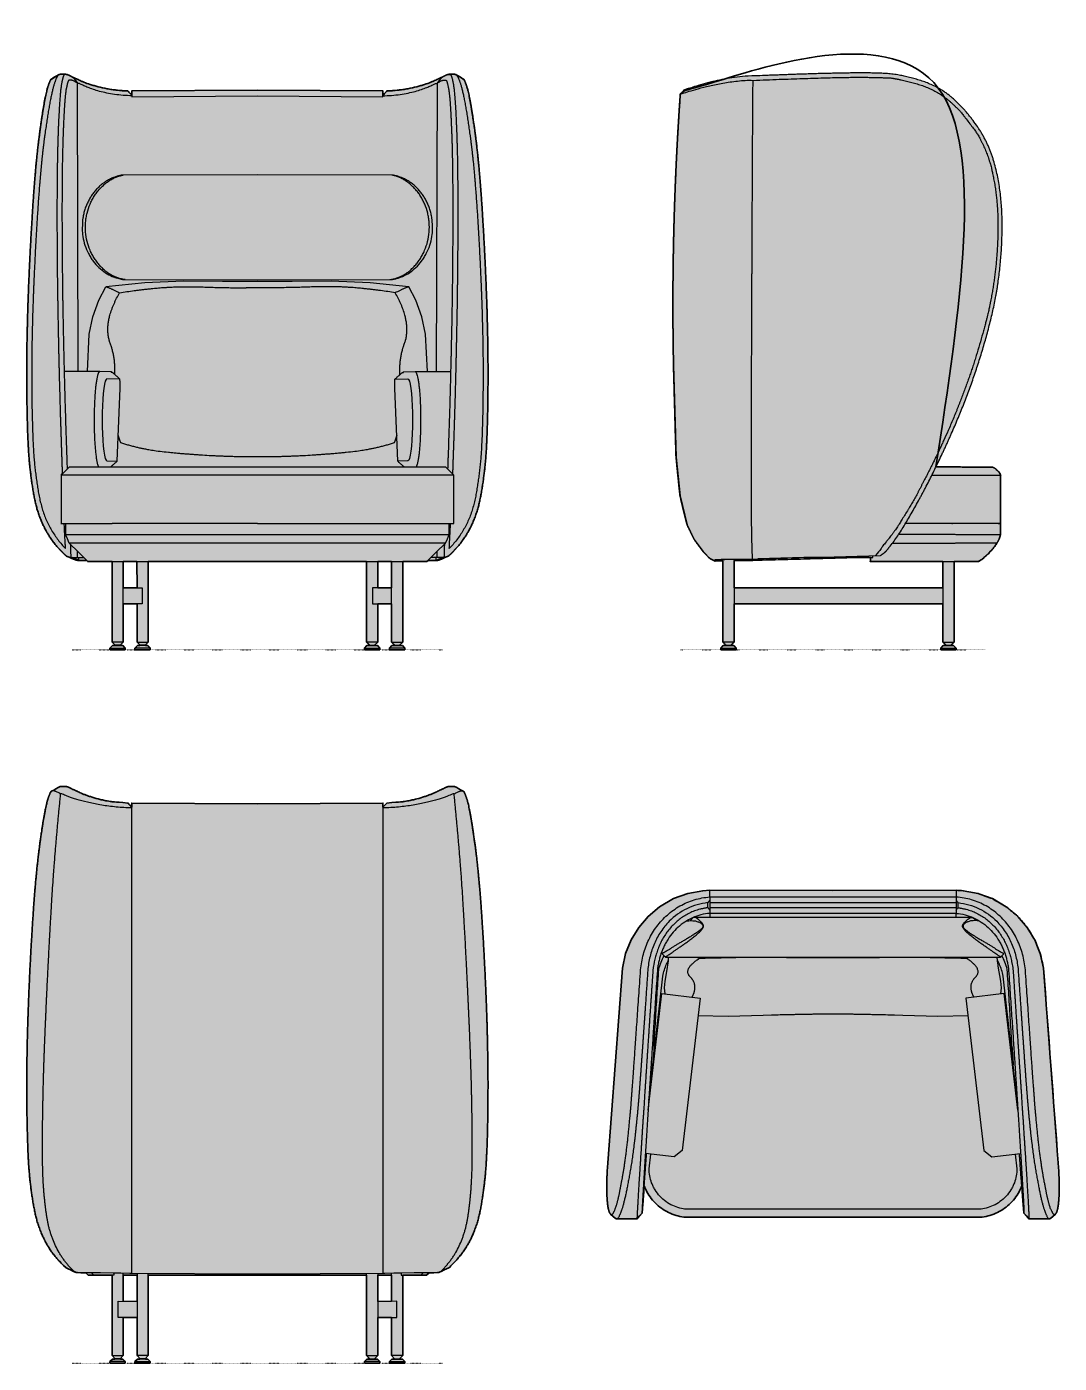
# Model space of a CAD drawing. Header units: millimetres. Extents: x -113 to 2452, y -1774 to 1549.
import ezdxf

# ---------------------------------------------------------------- set-up
doc = ezdxf.new("R2010")
doc.units = ezdxf.units.MM
doc.linetypes.add('Dots', pattern=[1, 0, -1])
doc.layers.add('Blocks', color=7, linetype='Continuous')
doc.layers.add('Blocks$Fill', color=7, linetype='Continuous', true_color=0xffffff)
for name, color, linetype, lineweight, true_color in [('Blocks$Inner', 7, 'Continuous', 25, 0x007f00), ('Blocks$Outline', 7, 'Continuous', 35, 0xff3f3f), ('Groud', 7, 'Dots', 25, 0x243775)]:
    doc.layers.add(name, color=color, linetype=linetype, lineweight=lineweight, true_color=true_color)

# ---------------------------------------------------------------- blocks, each defined once
blk = doc.blocks.new('Plenum JH1001 Armchair Top')
at = {"layer": 'Blocks$Fill'}
blk.add_hatch(color=256, dxfattribs=at).paths.add_polyline_path([(-18.2, -242.1), (-19.9, -267.8), (-20.7, -290.7), (-20.8, -308.2), (-20.6, -316.6), (-20.3, -324.7), (-19.3, -339.1), (-18.9, -343.8), (-18.5, -346.9), (-17.7, -352.1), (-17.1, -355.3), (-16.8, -356.5), (-16.3, -358.7), (-16.1, -359.7), (-15.8, -360.7), (-15.5, -361.7), (-15.2, -362.6), (-14.9, -363.4), (-14.6, -364.2), (-14.3, -364.9), (-14, -365.5), (-13.7, -366.2), (-13.3, -366.8), (-13.2, -367.1), (-13, -367.3), (-12.8, -367.6), (-12.7, -367.9), (-12.5, -368.1), (-12.3, -368.3), (-12.2, -368.5), (-12, -368.7), (-11.9, -368.8), (-11.8, -368.9), (-11.7, -369), (-11.6, -369.1), (-11.5, -369.2), (-11.5, -369.3), (-11.4, -369.4), (-11.3, -369.4), (-11.2, -369.5), (-11.1, -369.6), (1.3, -379.9), (1.4, -380), (1.5, -380.1), (1.6, -380.2), (1.8, -380.3), (1.9, -380.4), (2, -380.4), (2, -380.5), (2.1, -380.5), (2.2, -380.5), (2.2, -380.6), (2.3, -380.6), (2.4, -380.6), (2.4, -380.7), (2.5, -380.7), (2.6, -380.7), (2.6, -380.7), (2.7, -380.8), (2.8, -380.8), (2.8, -380.8), (2.9, -380.8), (3, -380.8), (3, -380.9), (3.1, -380.9), (3.2, -380.9), (3.2, -380.9), (3.3, -380.9), (3.4, -380.9), (3.4, -380.9), (3.5, -380.9), (3.6, -380.9), (3.6, -380.9), (54.3, -380.9), (54.3, -380.9), (54.3, -380.9), (54.3, -380.9), (54.3, -380.9), (54.3, -380.9), (54.3, -380.9), (54.3, -380.9), (54.3, -380.9), (54.3, -380.9), (54.3, -380.9), (54.3, -380.9), (54.3, -380.9), (54.3, -380.9), (54.3, -380.9), (54.3, -380.9), (54.3, -380.9), (54.3, -380.9), (54.3, -380.9), (54.3, -380.9), (54.3, -380.9), (54.3, -380.9), (54.3, -380.9), (54.3, -380.9), (54.3, -380.9), (54.4, -380.9), (54.4, -380.9), (54.4, -380.9), (54.4, -380.9), (54.4, -380.9), (54.4, -380.9), (54.4, -380.9), (54.4, -380.9), (54.4, -380.9), (54.4, -380.9), (54.4, -380.9), (54.4, -380.9), (66.8, -367), (66.8, -367), (66.8, -367), (66.8, -367), (66.8, -367), (66.8, -367), (66.8, -367), (66.8, -367), (66.8, -367), (66.8, -367), (66.8, -367), (66.8, -367), (66.8, -367), (66.8, -367), (66.8, -367), (66.8, -367), (66.8, -367), (66.8, -367), (66.8, -367), (66.8, -367), (66.8, -367), (66.8, -367), (66.8, -367), (66.8, -367), (66.8, -367), (66.8, -367), (66.8, -367), (66.8, -367), (66.8, -367), (66.8, -367), (66.8, -367), (66.8, -367), (66.8, -367), (66.8, -367), (66.8, -367), (66.8, -367), (66.8, -367), (66.8, -367), (66.8, -367), (66.8, -367), (66.8, -367), (66.8, -367), (66.8, -367), (66.8, -367), (66.8, -367), (66.8, -367), (66.8, -367), (66.8, -367), (66.8, -367), (66.8, -367), (66.8, -367), (66.8, -367), (66.8, -367), (66.8, -367), (66.8, -367), (66.8, -367), (66.8, -367), (66.8, -367), (66.8, -367), (66.8, -367), (66.8, -367), (66.8, -367), (66.8, -367), (66.8, -367), (66.8, -367), (66.8, -367), (66.8, -367), (66.8, -367), (66.8, -367), (66.8, -367), (66.8, -367), (66.8, -367), (66.8, -367), (66.8, -367), (66.8, -367), (66.8, -367), (66.8, -367), (66.8, -367), (66.9, -366.9), (66.9, -366.9), (66.9, -366.9), (66.9, -366.8), (66.9, -366.7), (66.9, -366.5), (67, -366.3), (67.1, -364.9), (72.3, -299.2), (73.8, -302.9), (75.4, -306.6), (77.1, -310.2), (78.9, -313.7), (80.2, -315.9), (81.4, -318.1), (82.7, -320.3), (84.1, -322.4), (85.5, -324.5), (86.9, -326.5), (88.4, -328.6), (89.9, -330.6), (91.5, -332.6), (93.1, -334.5), (94.7, -336.4), (96.4, -338.3), (98.1, -340.1), (99.9, -341.9), (101.7, -343.7), (103.5, -345.4), (105.4, -347.1), (107.3, -348.7), (109.2, -350.3), (111.2, -351.9), (113.2, -353.4), (115.3, -354.9), (117.3, -356.4), (119.4, -357.7), (121.5, -359.1), (123.7, -360.4), (125.9, -361.7), (128.1, -362.9), (130.3, -364.1), (132.5, -365.2), (134.8, -366.3), (137.1, -367.3), (139.4, -368.3), (141.7, -369.2), (144.1, -370.1), (146.5, -371), (148.9, -371.8), (151.3, -372.5), (153.7, -373.2), (156.1, -373.9), (158.6, -374.4), (161, -375), (163.5, -375.5), (166, -375.9), (168.5, -376.3), (171, -376.6), (173.5, -376.9), (176, -377.2), (541.3, -377.1), (906.7, -377.2), (909.2, -376.9), (911.7, -376.6), (914.2, -376.3), (916.7, -375.9), (919.2, -375.5), (921.6, -375), (924.1, -374.4), (926.5, -373.9), (929, -373.2), (931.4, -372.5), (933.8, -371.8), (936.2, -371), (938.5, -370.1), (940.9, -369.2), (943.2, -368.3), (945.6, -367.3), (947.8, -366.3), (950.1, -365.2), (952.4, -364.1), (954.6, -362.9), (956.8, -361.7), (959, -360.4), (961.1, -359.1), (963.2, -357.7), (965.3, -356.4), (967.4, -354.9), (969.4, -353.4), (971.4, -351.9), (973.4, -350.3), (975.3, -348.7), (977.2, -347.1), (979.1, -345.4), (980.9, -343.7), (982.7, -341.9), (984.5, -340.1), (986.2, -338.3), (987.9, -336.4), (989.6, -334.5), (991.2, -332.6), (992.7, -330.6), (994.3, -328.6), (995.7, -326.5), (997.2, -324.5), (998.6, -322.4), (999.9, -320.3), (1001.2, -318.1), (1002.5, -315.9), (1003.7, -313.7), (1005.6, -310.2), (1007.3, -306.6), (1008.9, -302.9), (1010.4, -299.2), (1015.5, -364.9), (1015.7, -366.3), (1015.7, -366.5), (1015.8, -366.7), (1015.8, -366.8), (1015.8, -366.9), (1015.8, -366.9), (1015.8, -366.9), (1015.8, -367), (1015.8, -367), (1015.8, -367), (1015.8, -367), (1015.8, -367), (1015.8, -367), (1015.8, -367), (1015.8, -367), (1015.8, -367), (1015.8, -367), (1015.8, -367), (1015.8, -367), (1015.8, -367), (1015.8, -367), (1015.8, -367), (1015.8, -367), (1015.8, -367), (1015.8, -367), (1015.8, -367), (1015.8, -367), (1015.8, -367), (1015.8, -367), (1015.8, -367), (1015.8, -367), (1015.8, -367), (1015.8, -367), (1015.8, -367), (1015.8, -367), (1015.8, -367), (1015.8, -367), (1015.8, -367), (1015.8, -367), (1015.8, -367), (1015.8, -367), (1015.8, -367), (1015.8, -367), (1015.8, -367), (1015.8, -367), (1015.8, -367), (1015.8, -367), (1015.8, -367), (1015.8, -367), (1015.8, -367), (1015.8, -367), (1015.8, -367), (1015.8, -367), (1015.8, -367), (1015.8, -367), (1015.8, -367), (1015.8, -367), (1015.8, -367), (1015.8, -367), (1015.8, -367), (1015.8, -367), (1015.8, -367), (1015.8, -367), (1015.8, -367), (1015.8, -367), (1015.8, -367), (1015.8, -367), (1015.8, -367), (1015.8, -367), (1015.8, -367), (1015.8, -367), (1015.8, -367), (1015.8, -367), (1015.8, -367), (1015.8, -367), (1015.8, -367), (1015.8, -367), (1015.8, -367), (1015.8, -367), (1015.8, -367), (1015.9, -367), (1015.9, -367), (1015.9, -367), (1015.9, -367), (1015.9, -367), (1028.3, -380.9), (1028.3, -380.9), (1028.3, -380.9), (1028.3, -380.9), (1028.3, -380.9), (1028.3, -380.9), (1028.3, -380.9), (1028.3, -380.9), (1028.3, -380.9), (1028.3, -380.9), (1028.3, -380.9), (1028.3, -380.9), (1028.3, -380.9), (1028.3, -380.9), (1028.3, -380.9), (1028.3, -380.9), (1028.3, -380.9), (1028.3, -380.9), (1028.3, -380.9), (1028.3, -380.9), (1028.3, -380.9), (1028.3, -380.9), (1028.3, -380.9), (1028.3, -380.9), (1028.3, -380.9), (1028.3, -380.9), (1028.3, -380.9), (1028.3, -380.9), (1028.3, -380.9), (1028.3, -380.9), (1028.3, -380.9), (1028.3, -380.9), (1028.3, -380.9), (1028.3, -380.9), (1028.3, -380.9), (1028.3, -380.9), (1028.3, -380.9), (1079, -380.9), (1079.1, -380.9), (1079.2, -380.9), (1079.2, -380.9), (1079.3, -380.9), (1079.3, -380.9), (1079.4, -380.9), (1079.5, -380.9), (1079.5, -380.9), (1079.6, -380.9), (1079.7, -380.8), (1079.8, -380.8), (1079.8, -380.8), (1079.9, -380.8), (1080, -380.8), (1080, -380.7), (1080.1, -380.7), (1080.2, -380.7), (1080.2, -380.7), (1080.3, -380.6), (1080.4, -380.6), (1080.4, -380.6), (1080.5, -380.5), (1080.6, -380.5), (1080.6, -380.5), (1080.7, -380.4), (1080.8, -380.4), (1080.9, -380.3), (1081, -380.2), (1081.1, -380.1), (1081.3, -380), (1081.4, -379.9), (1093.8, -369.6), (1093.8, -369.5), (1093.9, -369.4), (1094, -369.4), (1094.1, -369.3), (1094.2, -369.2), (1094.3, -369.1), (1094.4, -369), (1094.5, -368.9), (1094.5, -368.8), (1094.6, -368.7), (1094.8, -368.5), (1095, -368.3), (1095.2, -368.1), (1095.3, -367.9), (1095.5, -367.6), (1095.7, -367.3), (1095.8, -367.1), (1096, -366.8), (1096.3, -366.2), (1096.6, -365.5), (1096.9, -364.9), (1097.3, -364.2), (1097.6, -363.4), (1097.9, -362.6), (1098.1, -361.7), (1098.4, -360.7), (1098.7, -359.7), (1099, -358.7), (1099.5, -356.5), (1100, -354.1), (1101, -348), (1101.2, -346.9), (1101.5, -343.8), (1102.5, -332.4), (1103, -324.7), (1103.4, -312.4), (1103.4, -295.3), (1102.7, -270.6), (1101.7, -252.9), (1100.9, -242.1), (1064.5, 242.1), (1056.5, 278.4), (1042.8, 312.4), (1024.1, 343.3), (1000.6, 370.8), (972, 394.9), (937.7, 414.9), (901.9, 428), (865, 434.6), (847.4, 435.7), (235.3, 435.7), (217.7, 434.6), (180.8, 428), (145, 414.9), (110.6, 394.9), (82.1, 370.8), (58.6, 343.3), (39.8, 312.4), (26.1, 278.4), (18.2, 242.1)], flags=0)
at = {"layer": 'Blocks$Inner'}
for p, q in [((887.9, 368.4), (194.7, 368.4)), ((125.3, 269.6), (957.3, 269.6)), ((83.5, -87), (118.7, 222.5)), ((999.1, -87), (963.9, 222.5)), ((994.2, -220.1), (998.3, -256.9)), ((3.6, -380.9), (54.3, -380.9)), ((54.4, -380.9), (66.8, -367)), ((1028.3, -380.9), (1015.8, -367)), ((1079, -380.9), (1028.3, -380.9))]:
    blk.add_line(p, q, dxfattribs=at)
for points in [[(235.3, 435.7), (217.7, 434.6), (180.8, 428), (145, 414.9), (110.6, 394.9), (82.1, 370.8), (58.6, 343.3), (39.8, 312.4), (26.1, 278.4), (18.2, 242.1), (-18.2, -242.1)], [(235.3, 419.3), (235.3, 435.7), (541.3, 435.6), (847.4, 435.7)], [(1100.9, -242.1), (1064.5, 242.1), (1056.5, 278.4), (1042.8, 312.4), (1024.1, 343.3), (1000.6, 370.8), (972, 394.9), (937.7, 414.9), (901.9, 428), (865, 434.6), (847.4, 435.7)], [(230.4, 392.3), (230.4, 398.6), (230.4, 405)], [(235.3, 419.3), (541.3, 419.2), (847.4, 419.3)], [(847.4, 404.3), (541.3, 404.2), (235.3, 404.3)], [(852.3, 392.3), (852.3, 398.6), (852.3, 405)], [(235.3, 393.3), (541.3, 393.2), (847.4, 393.3)], [(847.4, 378.4), (541.3, 378.2), (235.3, 378.4)], [(847.4, 386.4), (847.4, 382.4), (847.4, 378.4)], [(847.4, 368.3), (847.4, 373.3), (847.4, 378.4)], [(125, 269.7), (116.9, 277.8), (117.2, 278.4)], [(124.4, 178), (122.9, 193.2), (124.1, 209.8), (130.2, 244.1), (131.3, 250.8), (132.3, 259.2), (132.3, 259.5), (132.4, 260.4), (132.6, 262.3), (132.7, 263.6), (133, 266.2), (133.7, 269.6)], [(958.3, 178), (959.7, 193.2), (958.6, 209.8), (951.9, 247.1), (951.4, 250.8), (950.3, 259.2), (950.3, 259.5), (950.2, 260.4), (950.1, 262.3), (949.9, 263.6), (949.6, 266.2), (948.9, 269.6)], [(957.7, 269.7), (965.8, 277.8), (965.4, 278.4)], [(82, -110.7), (116, 179), (211.1, 167.8), (166.6, -211.2), (146.6, -226.9), (75.1, -218.6)], [(1000.7, -110.7), (966.7, 179), (871.6, 167.8), (916.1, -211.2), (916.1, -211.2), (936, -226.9), (1007.5, -218.6)], [(388.6, 125.2), (367.7, 124.4), (280.7, 122.1), (205.9, 123.6)], [(876.8, 123.6), (802, 122.1), (715, 124.4), (694, 125.2)], [(84.3, -256.9), (88.5, -220.1)], [(905.8, -357.2), (541.3, -357.1), (176.8, -357.2)], [(1.3, -379.9), (-11.3, -369.4)], [(906.7, -377.2), (541.3, -377.1), (176, -377.2)], [(1081.4, -379.9), (1093.9, -369.4)]]:
    blk.add_lwpolyline(points, dxfattribs=at)
for points, knots in [([(847.4, 435.7), (847.4, 425.2), (847.4, 423.4), (847.4, 422), (847.4, 420.5), (847.4, 419.4), (847.4, 418.9)], [801.6673537, 801.6673537, 801.6673537, 801.6673537, 802.1288075, 802.1505784, 802.1723492, 802.19412, 802.19412, 802.19412, 802.19412]), ([(63.3, 238.1), (63.9, 244.6), (65.7, 257.5), (70, 276.7), (75.9, 295.2), (83.4, 313.1), (92.6, 330.1), (103.4, 346.1), (115.7, 361), (134.1, 379), (160.4, 397.9), (196.3, 413.3), (222.2, 418.1), (235.3, 419.3)], [0.9999996, 0.9999996, 0.9999996, 0.9999996, 1.0714282, 1.1428567, 1.2142853, 1.2857139, 1.3571425, 1.428571, 1.4999996, 1.5714282, 1.7142853, 1.8571425, 1.9999996, 1.9999996, 1.9999996, 1.9999996]), ([(230.4, 405), (221.3, 404), (203.3, 400.5), (169.4, 387.4), (138.1, 364.6), (112.5, 333.2), (99.2, 308.5), (91.2, 287.4), (85, 265.6), (82.2, 248.7), (81.1, 236.3)], [0, 0, 0, 0, 0.111111, 0.222222, 0.444444, 0.583333, 0.722222, 0.791667, 0.861111, 1, 1, 1, 1]), ([(230.4, 405), (231.2, 405.9), (232.8, 407.9), (234.4, 409.9), (235.2, 410.9)], [12.634683, 12.634683, 12.634683, 12.634683, 13.1346829, 13.6346829, 13.6346829, 13.6346829, 13.6346829]), ([(1019.3, 238.1), (1018.7, 244.6), (1016.9, 257.5), (1012.7, 276.7), (1006.8, 295.2), (999.2, 313.1), (990, 330.1), (979.2, 346.1), (966.9, 361), (948.6, 379), (922.3, 397.9), (886.3, 413.3), (860.5, 418.1), (847.5, 418.9)], [0.9999996, 0.9999996, 0.9999996, 0.9999996, 1.0714282, 1.1428567, 1.2142853, 1.2857139, 1.3571425, 1.428571, 1.4999996, 1.5714282, 1.7142853, 1.8571425, 1.9999996, 1.9999996, 1.9999996, 1.9999996]), ([(852.3, 405), (851.5, 405.9), (849.9, 407.9), (848.3, 409.9), (847.5, 410.9)], [13.634683, 13.634683, 13.634683, 13.634683, 14.1346829, 14.6346829, 14.6346829, 14.6346829, 14.6346829]), ([(852.3, 405), (861.3, 404), (879.3, 400.5), (913.2, 387.4), (944.6, 364.6), (970.1, 333.2), (983.4, 308.5), (991.4, 287.4), (997.7, 265.6), (1000.4, 248.7), (1001.5, 236.3)], [0, 0, 0, 0, 0.111111, 0.222222, 0.444444, 0.583333, 0.722222, 0.791667, 0.861111, 1, 1, 1, 1]), ([(230.4, 392.3), (229.2, 392.2), (227.4, 392), (225.2, 391.6), (223, 391.2), (220.3, 390.7), (217, 390), (213.6, 389.3), (209.2, 388.2), (203.6, 386.7), (197.2, 384.4), (188.8, 381), (174.5, 374.1), (159.6, 363.9), (146.2, 351.9), (134, 338.9), (123.4, 324.4), (114.6, 308.7), (109, 296.5), (104.9, 285.9), (102.2, 277.3), (100.9, 272.9), (100.4, 270.8)], [1, 1, 1, 1, 1.015625, 1.0234375, 1.03125, 1.046875, 1.0625, 1.078125, 1.09375, 1.125, 1.15625, 1.1875, 1.25, 1.375, 1.4375, 1.5, 1.625, 1.6875, 1.75, 1.8125, 1.84375, 1.875, 1.875, 1.875, 1.875]), ([(235.2, 378.4), (227.8, 377.8), (213.1, 375.3), (192.2, 367.9), (172.9, 357.2), (155.6, 343.7), (140.7, 327.8), (130.3, 312.9), (123.2, 300.1), (118.6, 290.2), (114.6, 280), (111.2, 269.5), (108.5, 258.8), (107.1, 251.5), (106.5, 247.8)], [0, 0, 0, 0, 0.111111, 0.222222, 0.333333, 0.444444, 0.555556, 0.666667, 0.722222, 0.777778, 0.833333, 0.888889, 0.944444, 1, 1, 1, 1]), ([(125, 269.7), (124.8, 269.8), (125.1, 270.3), (126.6, 271.4), (129.8, 273.3), (134.8, 276.2), (141.2, 280.7), (146.7, 284.8), (153, 289.4), (160, 294.1), (167.5, 299.2), (175.5, 304.7), (183.8, 310.6), (190.9, 316.1), (196.7, 320.6), (201.1, 324.2), (205.4, 327.9), (209.7, 331.8), (213.1, 335.2), (215.7, 338.2), (217.4, 340.5), (218.8, 343.1), (219.5, 345.6), (219.4, 347.6), (219.1, 349.1), (218.5, 350.5), (217.6, 352.2), (216.1, 354.2), (214.1, 356.4), (212.1, 358.4), (210, 360.3), (207.9, 362), (206.2, 363.5), (205.1, 364.4), (204.7, 364.7), (197.4, 370.6), (191.5, 369.1), (187.3, 360.3)], [0.3984375, 0.3984375, 0.3984375, 0.3984375, 0.4375, 0.46875, 0.5, 0.5625, 0.59375, 0.625, 0.65625, 0.6875, 0.71875, 0.75, 0.78125, 0.8125, 0.828125, 0.84375, 0.859375, 0.875, 0.890625, 0.8984375, 0.90625, 0.9140625, 0.921875, 0.9257812, 0.9296875, 0.9335938, 0.9375, 0.9453125, 0.953125, 0.9609375, 0.96875, 0.9765625, 0.984375, 0.9891514, 0.9891514, 0.9891514, 1.0764505, 1.0764505, 1.0764505, 1.0764505]), ([(847.4, 386.4), (848.2, 387.4), (849.8, 389.4), (851.5, 391.4), (852.3, 392.3)], [0, 0, 0, 0, 0.500001, 1, 1, 1, 1]), ([(847.4, 378.4), (854.9, 377.8), (869.5, 375.3), (890.5, 367.9), (909.8, 357.2), (927, 343.7), (942, 327.8), (952.4, 312.9), (959.4, 300.1), (964.1, 290.2), (968.1, 280), (971.4, 269.5), (974.2, 258.8), (975.6, 251.5), (976.2, 247.8)], [810.214673, 810.214673, 810.214673, 810.214673, 810.325784, 810.436895, 810.548006, 810.659117, 810.770228, 810.881339, 810.936895, 810.99245, 811.048006, 811.103561, 811.159117, 811.214673, 811.214673, 811.214673, 811.214673]), ([(852.3, 392.3), (853.5, 392.2), (855.3, 392), (857.5, 391.6), (859.6, 391.2), (862.4, 390.7), (865.7, 390), (869, 389.3), (873.5, 388.2), (879, 386.7), (885.5, 384.4), (893.9, 381), (908.1, 374.1), (923, 363.9), (936.4, 351.9), (948.7, 338.9), (959.2, 324.4), (968, 308.7), (973.7, 296.5), (977.7, 285.9), (980.5, 277.3), (981.7, 272.9), (982.3, 270.8)], [0, 0, 0, 0, 0.015625, 0.0234375, 0.03125, 0.046875, 0.0625, 0.078125, 0.09375, 0.125, 0.15625, 0.1875, 0.25, 0.375, 0.4375, 0.5, 0.625, 0.6875, 0.75, 0.8125, 0.84375, 0.875, 0.875, 0.875, 0.875]), ([(957.7, 269.7), (957.8, 269.8), (957.5, 270.3), (956, 271.4), (952.8, 273.3), (947.9, 276.2), (941.5, 280.7), (936, 284.8), (929.7, 289.4), (922.7, 294.1), (915.1, 299.2), (907.1, 304.7), (898.8, 310.6), (891.7, 316.1), (885.9, 320.6), (881.6, 324.2), (877.2, 327.9), (873, 331.8), (869.5, 335.2), (867, 338.2), (865.2, 340.5), (863.8, 343.1), (863.2, 345.6), (863.2, 347.6), (863.6, 349.1), (864.1, 350.5), (865, 352.2), (866.5, 354.2), (868.5, 356.4), (870.6, 358.4), (872.7, 360.3), (874.7, 362), (876.5, 363.5), (877.5, 364.4), (877.9, 364.7), (885.3, 370.6), (891.1, 369.1), (895.4, 360.3)], [0.3984375, 0.3984375, 0.3984375, 0.3984375, 0.4375, 0.46875, 0.5, 0.5625, 0.59375, 0.625, 0.65625, 0.6875, 0.71875, 0.75, 0.78125, 0.8125, 0.828125, 0.84375, 0.859375, 0.875, 0.890625, 0.8984375, 0.90625, 0.9140625, 0.921875, 0.9257812, 0.9296875, 0.9335938, 0.9375, 0.9453125, 0.953125, 0.9609375, 0.96875, 0.9765625, 0.984375, 0.9891514, 0.9891514, 0.9891514, 1.0764505, 1.0764505, 1.0764505, 1.0764505]), ([(178.2, 359.9), (178.7, 359.9), (179.2, 360), (179.8, 360), (183.9, 360.3), (188.3, 360.3), (192.7, 360.1), (194.9, 359.9), (197.1, 359.7), (199.6, 359.5)], [-0.1473195, -0.1473195, -0.1473195, -0.1473195, -0.1363214, -0.1363214, -0.1363214, -0.0463117, -0.0463117, -0.0463117, -0.0013069, -0.0013069, -0.0013069, -0.0013069]), ([(206.9, 333.6), (205.9, 332.9), (203.8, 331.4), (199.9, 328.7), (196.3, 326.4), (193.4, 324.5), (192, 323.6), (191.3, 323.1)], [-0.57087655, -0.57087655, -0.57087655, -0.57087655, -0.55357143, -0.53571429, -0.51785714, -0.50892857, -0.5, -0.5, -0.5, -0.5]), ([(199.6, 359.5), (201.8, 358.8), (204.8, 357.8), (208, 356.6), (209.4, 356), (210, 355.7)], [-0.00130692, -0.00130692, -0.00130692, -0.00130692, 0.03440736, 0.0522645, 0.06936249, 0.06936249, 0.06936249, 0.06936249]), ([(210.1, 355.7), (210.7, 355.4), (211.8, 354.9), (213, 354.2), (214, 353.4), (214.9, 352.5), (215.9, 351.5), (216.9, 350.5), (217.7, 349.4), (218.2, 348.4), (218.3, 347.6), (218.3, 346.7), (218.2, 345.6), (217.9, 344.5), (217.5, 343.7), (217.3, 343.1), (217, 342.6), (216.6, 341.9), (216, 341.2), (215.1, 340.3), (214, 339.3), (212.7, 338.1), (211.3, 336.9), (209.5, 335.5), (207.9, 334.3), (207, 333.6)], [-0.9285714, -0.9285714, -0.9285714, -0.9285714, -0.9107143, -0.8928571, -0.875, -0.8571429, -0.8392857, -0.8214286, -0.8035714, -0.7857143, -0.7767857, -0.7678571, -0.75, -0.7321429, -0.7232143, -0.7142857, -0.7053571, -0.6964286, -0.6785714, -0.6607143, -0.6428571, -0.625, -0.6071429, -0.5892857, -0.5714286, -0.5714286, -0.5714286, -0.5714286]), ([(872.5, 355.7), (871.9, 355.4), (870.8, 354.9), (869.6, 354.2), (868.7, 353.4), (867.8, 352.5), (866.7, 351.5), (865.7, 350.5), (864.9, 349.4), (864.5, 348.4), (864.4, 347.6), (864.3, 346.7), (864.5, 345.6), (864.8, 344.5), (865.1, 343.7), (865.4, 343.1), (865.6, 342.6), (866, 341.9), (866.6, 341.2), (867.5, 340.3), (868.7, 339.3), (870, 338.1), (871.4, 336.9), (873.1, 335.5), (874.7, 334.3), (875.7, 333.6)], [-0.9285714, -0.9285714, -0.9285714, -0.9285714, -0.9107143, -0.8928571, -0.875, -0.8571429, -0.8392857, -0.8214286, -0.8035714, -0.7857143, -0.7767857, -0.7678571, -0.75, -0.7321429, -0.7232143, -0.7142857, -0.7053571, -0.6964286, -0.6785714, -0.6607143, -0.6428571, -0.625, -0.6071429, -0.5892857, -0.5714286, -0.5714286, -0.5714286, -0.5714286]), ([(883.1, 359.5), (880.8, 358.8), (877.8, 357.8), (874.6, 356.6), (873.2, 356), (872.6, 355.7)], [-0.00130692, -0.00130692, -0.00130692, -0.00130692, 0.03440736, 0.0522645, 0.06936249, 0.06936249, 0.06936249, 0.06936249]), ([(875.8, 333.6), (876.7, 332.9), (878.9, 331.4), (882.8, 328.7), (886.3, 326.4), (889.2, 324.5), (890.7, 323.6), (891.4, 323.1)], [-0.57087655, -0.57087655, -0.57087655, -0.57087655, -0.55357143, -0.53571429, -0.51785714, -0.50892857, -0.5, -0.5, -0.5, -0.5]), ([(902.9, 360), (898.7, 360.3), (894.4, 360.3), (890, 360.1), (887.8, 359.9), (885.5, 359.7), (883.1, 359.5)], [-0.1363214, -0.1363214, -0.1363214, -0.1363214, -0.0463117, -0.0463117, -0.0463117, -0.0013069, -0.0013069, -0.0013069, -0.0013069]), ([(157.2, 302.8), (154.7, 301.3), (151.2, 299.2), (146.7, 296.4), (144.5, 295.1), (143.5, 294.4)], [-0.35677102, -0.35677102, -0.35677102, -0.35677102, -0.32142857, -0.30357143, -0.28571429, -0.28571429, -0.28571429, -0.28571429]), ([(173.2, 312.1), (171.8, 311.3), (169.1, 309.7), (163.7, 306.6), (159.8, 304.3), (157.3, 302.9)], [-0.42803094, -0.42803094, -0.42803094, -0.42803094, -0.41071429, -0.39285714, -0.35714286, -0.35714286, -0.35714286, -0.35714286]), ([(191.1, 323), (190.5, 322.6), (189.1, 321.8), (186.2, 319.9), (182.3, 317.6), (177.7, 314.8), (174.8, 313), (173.3, 312.2), (173.3, 312.1)], [-0.49937697, -0.49937697, -0.49937697, -0.49937697, -0.49107143, -0.48214286, -0.46428571, -0.44642857, -0.42857143, -0.42816161, -0.42816161, -0.42816161, -0.42816161]), ([(891.5, 323), (892.2, 322.6), (893.6, 321.8), (896.5, 319.9), (900.3, 317.6), (904.9, 314.8), (907.9, 313), (909.4, 312.2), (909.4, 312.1)], [-0.49937697, -0.49937697, -0.49937697, -0.49937697, -0.49107143, -0.48214286, -0.46428571, -0.44642857, -0.42857143, -0.42816161, -0.42816161, -0.42816161, -0.42816161]), ([(909.4, 312.1), (910.8, 311.3), (913.6, 309.7), (919, 306.6), (922.8, 304.3), (925.4, 302.9)], [-0.42803094, -0.42803094, -0.42803094, -0.42803094, -0.41071429, -0.39285714, -0.35714286, -0.35714286, -0.35714286, -0.35714286]), ([(925.4, 302.8), (927.9, 301.3), (931.5, 299.2), (936, 296.4), (938.1, 295.1), (939.2, 294.4)], [-0.35677102, -0.35677102, -0.35677102, -0.35677102, -0.32142857, -0.30357143, -0.28571429, -0.28571429, -0.28571429, -0.28571429]), ([(100.4, 270.8), (99.8, 268.6), (98.7, 264.3), (97.6, 258.9), (96.8, 254.6), (95.9, 250.2), (95.1, 246.7), (94.6, 244.1)], [1.875, 1.875, 1.875, 1.875, 1.9062476, 1.9374976, 1.9531226, 1.9687476, 1.9999976, 1.9999976, 1.9999976, 1.9999976]), ([(108.4, 238.9), (109.8, 245.1), (113.5, 256.8), (118.9, 267.7), (121.9, 272.8)], [0, 0, 0, 0, 0.1111111, 0.2133529, 0.2133529, 0.2133529, 0.2133529]), ([(123.7, 282.2), (122.6, 281.6), (120.6, 280.5), (119, 279.7), (118.6, 279.4)], [-0.14262988, -0.14262988, -0.14262988, -0.14262988, -0.10714286, -0.07142857, -0.07142857, -0.07142857, -0.07142857]), ([(132.2, 287.1), (130.5, 286.1), (127.5, 284.3), (124.9, 282.9), (123.8, 282.2)], [-0.21394942, -0.21394942, -0.21394942, -0.21394942, -0.17857143, -0.14285714, -0.14285714, -0.14285714, -0.14285714]), ([(143.4, 294.4), (142.4, 293.7), (140.3, 292.4), (136.5, 289.9), (133.8, 288.2), (132.2, 287.1)], [-0.28527048, -0.28527048, -0.28527048, -0.28527048, -0.26785714, -0.25, -0.21428571, -0.21428571, -0.21428571, -0.21428571]), ([(191.8, 170.1), (191.9, 170.5), (192.2, 171.6), (192.9, 173.3), (193.7, 175.2), (194.6, 177.1), (195.3, 179), (196, 180.9), (196.8, 183.4), (197.5, 186.6), (198.1, 190.5), (198.4, 194.3), (198.3, 197.5), (198, 200), (197.6, 201.9), (197.2, 203.8), (196.4, 206.4), (195.1, 209.5), (193.1, 212.6), (191.5, 214.8), (190.6, 216), (189.9, 216.9), (189.2, 217.8), (188.1, 219), (186.7, 220.5), (185.2, 222.1), (184.2, 223.3), (183.3, 224.5), (182.4, 226.1), (181.3, 228.5), (180.6, 231.6), (180.7, 235.3), (181.7, 239), (183.4, 242.6), (186.1, 246.8), (189.4, 250.6), (193, 254.1), (196, 256.7), (199.2, 259.2), (203.6, 262.7), (207.2, 265.2), (209.7, 266.9)], [0.3067724, 0.3067724, 0.3067724, 0.3067724, 0.3157895, 0.3289474, 0.3421053, 0.3552632, 0.3684211, 0.3815789, 0.3947368, 0.4210526, 0.4473684, 0.4736842, 0.5, 0.5131579, 0.5263158, 0.5394737, 0.5526316, 0.5789474, 0.6052632, 0.6184211, 0.625, 0.6315789, 0.6381579, 0.6447368, 0.6578947, 0.6710526, 0.6776316, 0.6842105, 0.6973684, 0.7105263, 0.7368421, 0.7631579, 0.7894737, 0.8157895, 0.8421053, 0.8815789, 0.9013158, 0.9210526, 0.9407895, 0.9605263, 1, 1, 1, 1]), ([(202.7, 269.6), (203.2, 269.4), (206, 268.3), (208.5, 267.3), (209.7, 266.9)], [0.92971278, 0.92971278, 0.92971278, 0.92971278, 0.94444444, 1, 1, 1, 1]), ([(209.7, 266.9), (215.9, 267.1), (228.1, 267.4), (243.1, 267.8), (254.9, 268), (263.6, 268.2), (270.9, 268.4), (276.6, 268.5), (280.9, 268.6), (285.1, 268.7), (290.3, 268.8), (296.4, 268.9), (303.3, 269.1), (310.3, 269.2), (317.7, 269.4), (325.9, 269.5), (335.2, 269.6), (346.1, 269.6), (358.6, 269.6), (376.6, 269.5), (396.5, 269.3), (417.7, 269.1), (434.1, 268.9), (448, 268.8), (459.3, 268.7), (467.8, 268.7), (476.5, 268.7), (488.6, 268.7), (504.4, 268.6), (523.2, 268.6), (535.6, 268.6), (541.3, 268.6)], [1, 1, 1, 1, 1.0357143, 1.0714286, 1.0892857, 1.1071429, 1.125, 1.1339286, 1.1428571, 1.1517857, 1.1607143, 1.1785714, 1.1964286, 1.2142857, 1.2321429, 1.25, 1.2678571, 1.2857143, 1.3035714, 1.3214286, 1.3571429, 1.375, 1.3928571, 1.4107143, 1.4196429, 1.4285714, 1.4375, 1.4464286, 1.4642857, 1.4821429, 1.4973813, 1.4973813, 1.4973813, 1.4973813]), ([(541.3, 268.6), (547, 268.6), (559.5, 268.6), (578.2, 268.6), (594.1, 268.7), (606.1, 268.7), (614.8, 268.7), (623.3, 268.7), (634.6, 268.8), (648.6, 268.9), (665, 269.1), (686.1, 269.3), (706.1, 269.5), (724.1, 269.6), (736.6, 269.6), (747.5, 269.6), (756.8, 269.5), (764.9, 269.4), (772.3, 269.2), (779.3, 269.1), (786.3, 268.9), (792.4, 268.8), (797.6, 268.7), (801.7, 268.6), (806, 268.5), (811.8, 268.4), (819, 268.2), (827.8, 268), (839.6, 267.8), (854.5, 267.4), (866.7, 267.1), (872.9, 266.9)], [1.4973813, 1.4973813, 1.4973813, 1.4973813, 1.5126197, 1.5304769, 1.548334, 1.5572626, 1.5661911, 1.5751197, 1.5840483, 1.6019054, 1.6197626, 1.6376197, 1.673334, 1.6911911, 1.7090483, 1.7269054, 1.7447626, 1.7626197, 1.7804769, 1.798334, 1.8161911, 1.8340483, 1.8429769, 1.8519054, 1.860834, 1.8697626, 1.8876197, 1.9054769, 1.923334, 1.9590483, 1.9947626, 1.9947626, 1.9947626, 1.9947626]), ([(872.9, 266.9), (874.2, 267.3), (876.7, 268.3), (879.4, 269.4), (880, 269.6)], [1.99476257, 1.99476257, 1.99476257, 1.99476257, 2.05031812, 2.06504979, 2.06504979, 2.06504979, 2.06504979]), ([(890.9, 170), (890.7, 170.5), (890.4, 171.6), (889.8, 173.3), (888.9, 175.2), (888.1, 177.1), (887.3, 179), (886.7, 180.9), (885.9, 183.4), (885.1, 186.6), (884.5, 190.5), (884.3, 194.3), (884.4, 197.5), (884.7, 200), (885, 201.9), (885.5, 203.8), (886.3, 206.4), (887.5, 209.5), (889.5, 212.6), (891.1, 214.8), (892, 216), (892.8, 216.9), (893.5, 217.8), (894.6, 219), (896, 220.5), (897.4, 222.1), (898.4, 223.3), (899.3, 224.5), (900.2, 226.1), (901.3, 228.5), (902.1, 231.6), (901.9, 235.3), (900.9, 239), (899.3, 242.6), (896.5, 246.8), (893.2, 250.6), (889.6, 254.1), (886.7, 256.7), (883.5, 259.2), (879, 262.7), (875.4, 265.2), (872.9, 266.9)], [0.3064733, 0.3064733, 0.3064733, 0.3064733, 0.3157895, 0.3289474, 0.3421053, 0.3552632, 0.3684211, 0.3815789, 0.3947368, 0.4210526, 0.4473684, 0.4736842, 0.5, 0.5131579, 0.5263158, 0.5394737, 0.5526316, 0.5789474, 0.6052632, 0.6184211, 0.625, 0.6315789, 0.6381579, 0.6447368, 0.6578947, 0.6710526, 0.6776316, 0.6842105, 0.6973684, 0.7105263, 0.7368421, 0.7631579, 0.7894737, 0.8157895, 0.8421053, 0.8815789, 0.9013158, 0.9210526, 0.9407895, 0.9605263, 1, 1, 1, 1]), ([(939.3, 294.4), (940.3, 293.7), (942.3, 292.4), (946.1, 289.9), (948.8, 288.2), (950.5, 287.1)], [-0.28527048, -0.28527048, -0.28527048, -0.28527048, -0.26785714, -0.25, -0.21428571, -0.21428571, -0.21428571, -0.21428571]), ([(950.5, 287.1), (952.1, 286.1), (955.2, 284.3), (957.8, 282.9), (958.9, 282.2)], [-0.21394942, -0.21394942, -0.21394942, -0.21394942, -0.17857143, -0.14285714, -0.14285714, -0.14285714, -0.14285714]), ([(958.9, 282.2), (960.1, 281.6), (962, 280.5), (963.6, 279.7), (964.1, 279.4)], [-0.14262988, -0.14262988, -0.14262988, -0.14262988, -0.10714286, -0.07142857, -0.07142857, -0.07142857, -0.07142857]), ([(974.3, 238.9), (972.9, 245.1), (969.2, 256.8), (963.7, 267.7), (960.8, 272.8)], [0, 0, 0, 0, 0.1111111, 0.2133529, 0.2133529, 0.2133529, 0.2133529]), ([(982.3, 270.8), (982.9, 268.6), (984, 264.3), (985, 258.9), (985.9, 254.6), (986.8, 250.2), (987.5, 246.7), (988.1, 244.1)], [0.875, 0.875, 0.875, 0.875, 0.9062476, 0.9374976, 0.9531226, 0.9687476, 0.9999976, 0.9999976, 0.9999976, 0.9999976]), ([(81.1, 236.3), (80.7, 229.9), (79.8, 217.2), (78.5, 198), (77.2, 179.3), (75.9, 160.6), (74.8, 144.5), (74, 131.7), (73.3, 122.2), (72.7, 112.9), (72, 103.8), (71.4, 94.7), (70.7, 85.3), (70, 75.5), (69.4, 65.6), (68.7, 55.7), (68, 46), (67.3, 36.9), (66.7, 28.1), (66.1, 19.2), (65.4, 9.9), (64.7, 0.3), (64, -9.2), (63.5, -17.3), (63, -23.7), (62.6, -28.6), (62.3, -33.4), (61.8, -39.5), (61.3, -47), (60.7, -54.7), (60.2, -61), (59.8, -66), (59.5, -70.8), (59, -76.9), (58.4, -84.3), (57.6, -93.4), (56.8, -102.9), (55.9, -113), (55, -122.6), (54.1, -131.4), (53.4, -138.5), (52.7, -144.2), (52.1, -150.2), (51.4, -157.8), (50.4, -167.1), (49.4, -176.2), (48.4, -185.1), (47, -196.8), (45.2, -211.2), (42.9, -227.7), (40.9, -240.8), (39.3, -250.7), (38.1, -257.9), (36.9, -264.9), (35.7, -271.7), (34.5, -278.3), (33.4, -284.7), (32.2, -290.9), (31, -297), (29.9, -302.9), (28.4, -310.5), (26.9, -317.7), (25.4, -324.6), (24.2, -329.6), (23.1, -334.3), (22, -338.7), (21, -342.9), (19.9, -346.8), (18.9, -350.4), (17.9, -353.8), (17, -356.8), (15.8, -360.6), (14.3, -364.8), (12.9, -368.3), (11.9, -370.7), (10.9, -372.9), (9.7, -375.3), (7.8, -378.3), (5.7, -380.5), (3.7, -381.1), (2.3, -380.7), (1.6, -380.2), (1.3, -379.9)], [1, 1, 1, 1, 1.0108696, 1.0217391, 1.0326087, 1.0434783, 1.0543478, 1.0597826, 1.0652174, 1.0706522, 1.076087, 1.0815217, 1.0869565, 1.0923913, 1.0978261, 1.1032609, 1.1086957, 1.1141304, 1.1195652, 1.125, 1.1304348, 1.1358696, 1.1413043, 1.1467391, 1.1494565, 1.1521739, 1.1548913, 1.1576087, 1.1630435, 1.1684783, 1.1711957, 1.173913, 1.1766304, 1.1793478, 1.1847826, 1.1902174, 1.1956522, 1.201087, 1.2065217, 1.2119565, 1.2173913, 1.2201087, 1.2228261, 1.2282609, 1.2336957, 1.2391304, 1.2445652, 1.25, 1.2608696, 1.2717391, 1.2826087, 1.2880435, 1.2934783, 1.298913, 1.3043478, 1.3097826, 1.3152174, 1.3206522, 1.326087, 1.3315217, 1.3369565, 1.3478261, 1.3532609, 1.3586957, 1.3641304, 1.3695652, 1.375, 1.3804348, 1.3858696, 1.3913043, 1.3967391, 1.4021739, 1.4130435, 1.423913, 1.4293478, 1.4347826, 1.4456522, 1.4565217, 1.4782609, 1.5, 1.5108696, 1.5217391, 1.5217391, 1.5217391, 1.5217391]), ([(48.2, 19.7), (48.7, 26.5), (49.7, 40.7), (51.8, 71.4), (54.8, 114.1), (58.8, 172.2), (61.8, 215.4), (63.3, 238.1)], [0.97222207, 0.97222207, 0.97222207, 0.97222207, 0.97569404, 0.97916627, 0.98611071, 0.99305516, 0.9999996, 0.9999996, 0.9999996, 0.9999996]), ([(93.9, 236.3), (93.4, 228.6), (92.6, 217.1), (91.5, 201.8), (90.7, 190.4), (90, 179.1), (89.2, 167.9), (88.5, 156.7), (87.7, 145.4), (87, 134.1), (86.2, 122.8), (85.4, 111.4), (84.7, 100), (83.9, 88.5), (83.2, 77.1), (82.5, 67.6), (82, 59.9), (81.5, 52.3), (80.9, 42.9), (80.2, 31.9), (79.6, 22.6), (79.1, 15.1), (78.7, 9.3), (78.3, 3.6), (77.8, -3.9), (77.2, -13.2), (76.6, -22.6), (76.1, -30.2), (75.7, -36.1), (75.4, -41.8), (75, -47.2), (74.6, -52.4), (74.1, -59.4), (73.7, -66.7), (73.2, -74.5), (72.8, -80.6), (72.4, -86.8), (72, -94.9), (71.4, -104.6), (70.7, -113.4), (70.3, -120), (69.9, -124.8), (69.5, -129.7), (69.1, -136.5), (68.5, -145.7), (67.9, -155.3), (67.4, -163), (67.1, -168.5), (66.7, -173.8), (66.3, -181), (65.7, -189.9), (65, -200.5), (64.1, -214.2), (63.3, -227.4), (62.5, -240), (61.9, -249.1), (61.3, -257.9), (60.8, -266.2), (60.3, -274.3), (59.8, -282.2), (59.3, -289.8), (58.7, -299.5), (58.2, -308.7), (57.6, -317.6), (57.3, -323.9), (56.9, -329.9), (56.6, -335.4), (56.3, -340.6), (56, -345.5), (55.8, -350), (55.5, -354), (55.3, -357.6), (55.1, -362), (54.8, -366.8), (54.6, -370.6), (54.5, -373.1), (54.5, -374.8), (54.4, -376.3), (54.3, -377.6), (54.3, -378.6), (54.3, -379.4), (54.3, -380.1), (54.3, -380.5), (54.3, -380.8), (54.3, -380.9), (54.3, -380.9), (54.4, -380.9)], [3.9999976, 3.9999976, 3.9999976, 3.9999976, 4.0131555, 4.0197345, 4.0263134, 4.0328924, 4.0394713, 4.0460503, 4.0526292, 4.0592082, 4.0657871, 4.0723661, 4.078945, 4.085524, 4.0921029, 4.0986819, 4.1019713, 4.1052608, 4.1118397, 4.1184187, 4.1249976, 4.1282871, 4.1315766, 4.1348661, 4.1381555, 4.1447345, 4.1513134, 4.1546029, 4.1578924, 4.1611819, 4.1644713, 4.1677608, 4.1710503, 4.1776292, 4.1809187, 4.1842082, 4.1874976, 4.1907871, 4.1973661, 4.203945, 4.2072345, 4.210524, 4.2138134, 4.2171029, 4.2236819, 4.2302608, 4.2335503, 4.2368397, 4.2401292, 4.2434187, 4.2499976, 4.2565766, 4.2631555, 4.2763134, 4.2828924, 4.2894713, 4.2960503, 4.3026292, 4.3092082, 4.3157871, 4.3223661, 4.328945, 4.3421029, 4.3486819, 4.3552608, 4.3618397, 4.3684187, 4.3749976, 4.3815766, 4.3881555, 4.3947345, 4.4013134, 4.4078924, 4.4210503, 4.4342082, 4.4407871, 4.4473661, 4.453945, 4.460524, 4.4671029, 4.4736819, 4.4802608, 4.4868397, 4.4934187, 4.4999976, 4.5033431, 4.5033431, 4.5033431, 4.5033431]), ([(104.9, 236.4), (103.4, 214.3), (100.6, 172.4), (96.9, 116.2), (94.1, 74.8), (92.2, 45), (91.2, 31.1), (90.8, 24.5)], [2, 2, 2, 2, 2.00862069, 2.01724138, 2.02586207, 2.03017241, 2.03448276, 2.03448276, 2.03448276, 2.03448276]), ([(94.6, 244.1), (94.5, 243.5), (94.4, 242.2), (94.2, 239.8), (94, 238), (94, 236.8)], [1.999998, 1.999998, 1.999998, 1.999998, 2.249998, 2.499998, 2.999998, 2.999998, 2.999998, 2.999998]), ([(96.5, 48.5), (97.8, 69.7), (100.4, 112), (104.3, 175.5), (107, 217.8), (108.4, 238.9)], [-0.5999916, -0.5999916, -0.5999916, -0.5999916, -0.4, -0.2, 0, 0, 0, 0]), ([(118.7, 222.5), (119.6, 227.7), (122.1, 237.8), (127, 250.7), (130.8, 258.3), (132.5, 261.2)], [311.5126318, 311.5126318, 311.5126318, 311.5126318, 311.6126318, 311.7126318, 311.7770997, 311.7770997, 311.7770997, 311.7770997]), ([(963.9, 222.5), (963, 227.7), (960.6, 237.8), (955.7, 250.7), (951.8, 258.3), (950.2, 261.2)], [311.5126318, 311.5126318, 311.5126318, 311.5126318, 311.6126318, 311.7126318, 311.7770997, 311.7770997, 311.7770997, 311.7770997]), ([(986.1, 48.5), (984.8, 69.7), (982.3, 112), (978.4, 175.5), (975.7, 217.8), (974.3, 238.9)], [-0.5999916, -0.5999916, -0.5999916, -0.5999916, -0.4, -0.2, 0, 0, 0, 0]), ([(977.7, 236.4), (979.2, 214.3), (982, 172.4), (985.8, 116.2), (988.5, 74.8), (990.5, 45), (991.4, 31.1), (991.8, 24.5)], [812.21467251, 812.21467251, 812.21467251, 812.21467251, 812.2232932, 812.23191389, 812.24053458, 812.24484492, 812.24915527, 812.24915527, 812.24915527, 812.24915527]), ([(988.1, 244.1), (988.2, 243.5), (988.3, 242.2), (988.5, 239.8), (988.6, 238), (988.7, 236.8)], [0.999998, 0.999998, 0.999998, 0.999998, 1.249998, 1.499998, 1.999998, 1.999998, 1.999998, 1.999998]), ([(988.7, 236.3), (989.3, 228.6), (990.1, 217.1), (991.1, 201.8), (991.9, 190.4), (992.7, 179.1), (993.4, 167.9), (994.2, 156.7), (994.9, 145.4), (995.7, 134.1), (996.4, 122.8), (997.2, 111.4), (998, 100), (998.7, 88.5), (999.5, 77.1), (1000.1, 67.6), (1000.6, 59.9), (1001.1, 52.3), (1001.7, 42.9), (1002.5, 31.9), (1003.1, 22.6), (1003.6, 15.1), (1004, 9.3), (1004.3, 3.6), (1004.8, -3.9), (1005.4, -13.2), (1006.1, -22.6), (1006.6, -30.2), (1006.9, -36.1), (1007.3, -41.8), (1007.7, -47.2), (1008, -52.4), (1008.5, -59.4), (1009, -66.7), (1009.5, -74.5), (1009.8, -80.6), (1010.2, -86.8), (1010.7, -94.9), (1011.3, -104.6), (1011.9, -113.4), (1012.4, -120), (1012.8, -124.8), (1013.1, -129.7), (1013.6, -136.5), (1014.2, -145.7), (1014.8, -155.3), (1015.2, -163), (1015.6, -168.5), (1015.9, -173.8), (1016.4, -181), (1017, -189.9), (1017.6, -200.5), (1018.5, -214.2), (1019.4, -227.4), (1020.2, -240), (1020.8, -249.1), (1021.3, -257.9), (1021.9, -266.2), (1022.4, -274.3), (1022.9, -282.2), (1023.3, -289.8), (1023.9, -299.5), (1024.5, -308.7), (1025, -317.6), (1025.4, -323.9), (1025.7, -329.9), (1026.1, -335.4), (1026.4, -340.6), (1026.6, -345.5), (1026.9, -350), (1027.1, -354), (1027.3, -357.6), (1027.6, -362), (1027.8, -366.8), (1028, -370.6), (1028.1, -373.1), (1028.2, -374.8), (1028.3, -376.3), (1028.3, -377.6), (1028.3, -378.6), (1028.4, -379.4), (1028.4, -380.1), (1028.4, -380.5), (1028.3, -380.8), (1028.3, -380.9), (1028.3, -380.9), (1028.3, -380.9)], [2.9999976, 2.9999976, 2.9999976, 2.9999976, 3.0131555, 3.0197345, 3.0263134, 3.0328924, 3.0394713, 3.0460503, 3.0526292, 3.0592082, 3.0657871, 3.0723661, 3.078945, 3.085524, 3.0921029, 3.0986819, 3.1019713, 3.1052608, 3.1118397, 3.1184187, 3.1249976, 3.1282871, 3.1315766, 3.1348661, 3.1381555, 3.1447345, 3.1513134, 3.1546029, 3.1578924, 3.1611819, 3.1644713, 3.1677608, 3.1710503, 3.1776292, 3.1809187, 3.1842082, 3.1874976, 3.1907871, 3.1973661, 3.203945, 3.2072345, 3.210524, 3.2138134, 3.2171029, 3.2236819, 3.2302608, 3.2335503, 3.2368397, 3.2401292, 3.2434187, 3.2499976, 3.2565766, 3.2631555, 3.2763134, 3.2828924, 3.2894713, 3.2960503, 3.3026292, 3.3092082, 3.3157871, 3.3223661, 3.328945, 3.3421029, 3.3486819, 3.3552608, 3.3618397, 3.3684187, 3.3749976, 3.3815766, 3.3881555, 3.3947345, 3.4013134, 3.4078924, 3.4210503, 3.4342082, 3.4407871, 3.4473661, 3.453945, 3.460524, 3.4671029, 3.4736819, 3.4802608, 3.4868397, 3.4934187, 3.4999976, 3.5033431, 3.5033431, 3.5033431, 3.5033431]), ([(1001.5, 236.3), (1001.9, 229.9), (1002.8, 217.2), (1004.1, 198), (1005.4, 179.3), (1006.7, 160.6), (1007.8, 144.5), (1008.7, 131.7), (1009.4, 122.2), (1010, 112.9), (1010.6, 103.8), (1011.3, 94.7), (1011.9, 85.3), (1012.6, 75.5), (1013.3, 65.6), (1014, 55.7), (1014.7, 46), (1015.3, 36.9), (1016, 28.1), (1016.6, 19.2), (1017.2, 9.9), (1017.9, 0.3), (1018.6, -9.2), (1019.2, -17.3), (1019.7, -23.7), (1020, -28.6), (1020.4, -33.4), (1020.8, -39.5), (1021.4, -47), (1022, -54.7), (1022.5, -61), (1022.8, -66), (1023.2, -70.8), (1023.7, -76.9), (1024.3, -84.3), (1025.1, -93.4), (1025.9, -102.9), (1026.7, -113), (1027.6, -122.6), (1028.5, -131.4), (1029.3, -138.5), (1029.9, -144.2), (1030.5, -150.2), (1031.3, -157.8), (1032.2, -167.1), (1033.2, -176.2), (1034.3, -185.1), (1035.7, -196.8), (1037.5, -211.2), (1039.8, -227.7), (1041.8, -240.8), (1043.4, -250.7), (1044.5, -257.9), (1045.7, -264.9), (1046.9, -271.7), (1048.1, -278.3), (1049.3, -284.7), (1050.5, -290.9), (1051.6, -297), (1052.8, -302.9), (1054.3, -310.5), (1055.8, -317.7), (1057.3, -324.6), (1058.4, -329.6), (1059.5, -334.3), (1060.6, -338.7), (1061.7, -342.9), (1062.7, -346.8), (1063.7, -350.4), (1064.7, -353.8), (1065.7, -356.8), (1066.9, -360.6), (1068.4, -364.8), (1069.7, -368.3), (1070.8, -370.7), (1071.8, -372.9), (1073, -375.3), (1074.8, -378.3), (1077, -380.5), (1078.9, -381.1), (1080.4, -380.7), (1081.1, -380.2), (1081.4, -379.9)], [1, 1, 1, 1, 1.0108696, 1.0217391, 1.0326087, 1.0434783, 1.0543478, 1.0597826, 1.0652174, 1.0706522, 1.076087, 1.0815217, 1.0869565, 1.0923913, 1.0978261, 1.1032609, 1.1086957, 1.1141304, 1.1195652, 1.125, 1.1304348, 1.1358696, 1.1413043, 1.1467391, 1.1494565, 1.1521739, 1.1548913, 1.1576087, 1.1630435, 1.1684783, 1.1711957, 1.173913, 1.1766304, 1.1793478, 1.1847826, 1.1902174, 1.1956522, 1.201087, 1.2065217, 1.2119565, 1.2173913, 1.2201087, 1.2228261, 1.2282609, 1.2336957, 1.2391304, 1.2445652, 1.25, 1.2608696, 1.2717391, 1.2826087, 1.2880435, 1.2934783, 1.298913, 1.3043478, 1.3097826, 1.3152174, 1.3206522, 1.326087, 1.3315217, 1.3369565, 1.3478261, 1.3532609, 1.3586957, 1.3641304, 1.3695652, 1.375, 1.3804348, 1.3858696, 1.3913043, 1.3967391, 1.4021739, 1.4130435, 1.423913, 1.4293478, 1.4347826, 1.4456522, 1.4565217, 1.4782609, 1.5, 1.5108696, 1.5217391, 1.5217391, 1.5217391, 1.5217391]), ([(1034.5, 19.7), (1034, 26.5), (1033, 40.7), (1030.8, 71.4), (1027.9, 114.1), (1023.9, 172.2), (1020.9, 215.4), (1019.3, 238.1)], [0.97222207, 0.97222207, 0.97222207, 0.97222207, 0.97569404, 0.97916627, 0.98611071, 0.99305516, 0.9999996, 0.9999996, 0.9999996, 0.9999996]), ([(541.3, 128.1), (538.2, 128.1), (527.9, 127.9), (514, 127.7), (499.6, 127.5), (488.9, 127.3), (479.9, 127.2), (472.7, 127), (467.3, 126.9), (461.9, 126.8), (454.4, 126.7), (444.8, 126.5), (433.1, 126.2), (417.7, 125.9), (402.4, 125.5), (392.1, 125.3), (388.6, 125.2)], [182.9606255, 182.9606255, 182.9606255, 182.9606255, 182.9714098, 182.9964098, 183.0089098, 183.0214098, 183.0339098, 183.0401598, 183.0464098, 183.0526598, 183.0589098, 183.0714098, 183.0839098, 183.0964098, 183.1214098, 183.1359831, 183.1359831, 183.1359831, 183.1359831]), ([(694, 125.2), (690.5, 125.3), (680.3, 125.5), (664.9, 125.9), (649.5, 126.2), (637.8, 126.5), (628.2, 126.7), (620.8, 126.8), (615.3, 126.9), (610, 127), (602.8, 127.2), (593.8, 127.3), (583, 127.5), (568.6, 127.7), (554.7, 127.9), (544.4, 128.1), (541.3, 128.1)], [182.7852678, 182.7852678, 182.7852678, 182.7852678, 182.7998411, 182.8248411, 182.8373411, 182.8498411, 182.8623411, 182.8685911, 182.8748411, 182.8810911, 182.8873411, 182.8998411, 182.9123411, 182.9248411, 182.9498411, 182.9606255, 182.9606255, 182.9606255, 182.9606255]), ([(40.2, -89.6), (40.3, -88.2), (40.5, -85.2), (41, -79.1), (41.6, -70.8), (42.5, -59.7), (43.4, -47.2), (44.4, -33.2), (45.5, -17.6), (46.8, -0.1), (47.7, 12.9), (48.2, 19.7)], [0.94444444, 0.94444444, 0.94444444, 0.94444444, 0.94618041, 0.94791652, 0.95138874, 0.95486096, 0.95833318, 0.96180541, 0.96527763, 0.96874985, 0.97222207, 0.97222207, 0.97222207, 0.97222207]), ([(90.8, 24.5), (90.4, 17.9), (89.5, 5.3), (88.4, -11.6), (87.4, -26.8), (86.6, -40.3), (85.8, -52.4), (85.1, -63.2), (84.5, -71.3), (84.2, -77.2), (84, -80.1), (83.9, -81.4)], [2.03448276, 2.03448276, 2.03448276, 2.03448276, 2.03879295, 2.0431033, 2.04741364, 2.05172399, 2.05603433, 2.06034468, 2.06465502, 2.06681019, 2.06896537, 2.06896537, 2.06896537, 2.06896537]), ([(991.8, 24.5), (992.3, 17.9), (993.1, 5.3), (994.2, -11.6), (995.2, -26.8), (996.1, -40.3), (996.9, -52.4), (997.6, -63.2), (998.1, -71.3), (998.5, -77.2), (998.7, -80.1), (998.8, -81.4)], [812.24915527, 812.24915527, 812.24915527, 812.24915527, 812.25346546, 812.25777581, 812.26208615, 812.2663965, 812.27070684, 812.27501719, 812.27932753, 812.2814827, 812.28363788, 812.28363788, 812.28363788, 812.28363788]), ([(1042.4, -89.6), (1042.3, -88.2), (1042.1, -85.2), (1041.7, -79.1), (1041, -70.8), (1040.2, -59.7), (1039.3, -47.2), (1038.2, -33.2), (1037.1, -17.6), (1035.9, -0.1), (1034.9, 12.9), (1034.5, 19.7)], [0.94444444, 0.94444444, 0.94444444, 0.94444444, 0.94618041, 0.94791652, 0.95138874, 0.95486096, 0.95833318, 0.96180541, 0.96527763, 0.96874985, 0.97222207, 0.97222207, 0.97222207, 0.97222207]), ([(38, -116.7), (38, -116.4), (38, -115.9), (38.1, -114.9), (38.2, -113.9), (38.3, -112.8), (38.4, -111.5), (38.6, -110.2), (38.7, -108.4), (39, -105.9), (39.2, -102.4), (39.6, -98.1), (39.9, -93.6), (40.1, -91), (40.2, -89.6)], [0.91667307, 0.91667307, 0.91667307, 0.91667307, 0.91753472, 0.91840278, 0.92013889, 0.921875, 0.92361111, 0.92708333, 0.93055556, 0.93402778, 0.9375, 0.94097222, 0.94270833, 0.94444444, 0.94444444, 0.94444444, 0.94444444]), ([(83.9, -81.4), (83.8, -82.8), (83.6, -85.4), (83.3, -89.7), (83.1, -93.9), (82.8, -97.3), (82.7, -99.7), (82.6, -101.5), (82.5, -103.1), (82.4, -104.7), (82.3, -106.3), (82.2, -107.3), (82.2, -107.8)], [0.06897311, 0.06897311, 0.06897311, 0.06897311, 0.07112069, 0.07327586, 0.07758621, 0.08189655, 0.0862069, 0.09051724, 0.09482759, 0.09913793, 0.1012931, 0.10344523, 0.10344523, 0.10344523, 0.10344523]), ([(998.8, -81.4), (998.9, -82.8), (999, -85.4), (999.3, -89.7), (999.6, -93.9), (999.8, -97.3), (1000, -99.7), (1000.1, -101.5), (1000.2, -103.1), (1000.3, -104.7), (1000.4, -106.3), (1000.5, -107.3), (1000.5, -107.8)], [0.06897311, 0.06897311, 0.06897311, 0.06897311, 0.07112069, 0.07327586, 0.07758621, 0.08189655, 0.0862069, 0.09051724, 0.09482759, 0.09913793, 0.1012931, 0.10344523, 0.10344523, 0.10344523, 0.10344523]), ([(1044.7, -116.7), (1044.7, -116.4), (1044.6, -115.9), (1044.5, -114.9), (1044.4, -113.9), (1044.3, -112.8), (1044.2, -111.5), (1044.1, -110.2), (1043.9, -108.4), (1043.7, -105.9), (1043.4, -102.4), (1043.1, -98.1), (1042.7, -93.6), (1042.5, -91), (1042.4, -89.6)], [0.91667307, 0.91667307, 0.91667307, 0.91667307, 0.91753472, 0.91840278, 0.92013889, 0.921875, 0.92361111, 0.92708333, 0.93055556, 0.93402778, 0.9375, 0.94097222, 0.94270833, 0.94444444, 0.94444444, 0.94444444, 0.94444444]), ([(30.1, -195.4), (30.6, -191.2), (31.3, -184.9), (32.2, -176.2), (32.9, -169.7), (33.5, -163.2), (34.4, -154.4), (35.3, -145.6), (36.1, -136.7), (36.6, -131.2), (37.1, -126.8), (37.4, -123.4), (37.6, -120.6), (37.8, -118.4), (37.9, -117.3), (38, -116.7)], [0.83337252, 0.83337252, 0.83337252, 0.83337252, 0.84722222, 0.85416667, 0.86111111, 0.86805556, 0.875, 0.88888889, 0.89583333, 0.90277778, 0.90625, 0.90972222, 0.91319444, 0.91493056, 0.91666667, 0.91666667, 0.91666667, 0.91666667]), ([(82.2, -107.8), (82.1, -108.4), (82.1, -109.5), (81.9, -111.5), (81.8, -113.8), (81.6, -116.5), (81.4, -120.2), (81.1, -124.2), (80.8, -129.3), (80.6, -132.2), (80.5, -133.9)], [0.10344828, 0.10344828, 0.10344828, 0.10344828, 0.10560345, 0.10775862, 0.11206897, 0.11637931, 0.12068966, 0.12931034, 0.13362069, 0.13793103, 0.13793103, 0.13793103, 0.13793103]), ([(1000.5, -107.8), (1000.5, -108.4), (1000.6, -109.5), (1000.7, -111.5), (1000.9, -113.8), (1001, -116.5), (1001.3, -120.2), (1001.5, -124.2), (1001.9, -129.3), (1002.1, -132.2), (1002.2, -133.9)], [0.10344828, 0.10344828, 0.10344828, 0.10344828, 0.10560345, 0.10775862, 0.11206897, 0.11637931, 0.12068966, 0.12931034, 0.13362069, 0.13793103, 0.13793103, 0.13793103, 0.13793103]), ([(1052.5, -195.4), (1052.1, -191.2), (1051.4, -184.9), (1050.5, -176.2), (1049.8, -169.7), (1049.1, -163.2), (1048.3, -154.4), (1047.4, -145.6), (1046.5, -136.7), (1046, -131.2), (1045.6, -126.8), (1045.3, -123.4), (1045, -120.6), (1044.8, -118.4), (1044.7, -117.3), (1044.7, -116.7)], [0.83337252, 0.83337252, 0.83337252, 0.83337252, 0.84722222, 0.85416667, 0.86111111, 0.86805556, 0.875, 0.88888889, 0.89583333, 0.90277778, 0.90625, 0.90972222, 0.91319444, 0.91493056, 0.91666667, 0.91666667, 0.91666667, 0.91666667]), ([(80.5, -133.9), (80.4, -135.5), (80.2, -139.1), (79.6, -147.5), (78.9, -159.6), (78.1, -171.5), (77.6, -179.8), (77.3, -183.3), (77.2, -184.9)], [0.13793358, 0.13793358, 0.13793358, 0.13793358, 0.14224138, 0.14655172, 0.15517241, 0.1637931, 0.16810345, 0.17241379, 0.17241379, 0.17241379, 0.17241379]), ([(1002.2, -133.9), (1002.3, -135.5), (1002.5, -139.1), (1003, -147.5), (1003.8, -159.6), (1004.6, -171.5), (1005.1, -179.8), (1005.3, -183.3), (1005.4, -184.9)], [0.13793358, 0.13793358, 0.13793358, 0.13793358, 0.14224138, 0.14655172, 0.15517241, 0.1637931, 0.16810345, 0.17241379, 0.17241379, 0.17241379, 0.17241379]), ([(27.2, -219.9), (27.7, -216), (28.4, -209.9), (29.4, -201.7), (29.9, -197.5), (30.1, -195.5)], [0.80556663, 0.80556663, 0.80556663, 0.80556663, 0.81944444, 0.82638889, 0.83333333, 0.83333333, 0.83333333, 0.83333333]), ([(77.2, -184.9), (77.1, -186.5), (77, -189.3), (76.7, -194.2), (76.4, -198.9), (76.1, -203), (75.9, -206.4), (75.8, -208.2), (75.7, -209.2)], [0.17241794, 0.17241794, 0.17241794, 0.17241794, 0.17672414, 0.18103448, 0.18965517, 0.19827586, 0.20258621, 0.20689655, 0.20689655, 0.20689655, 0.20689655]), ([(1005.4, -184.9), (1005.5, -186.5), (1005.7, -189.3), (1006, -194.2), (1006.3, -198.9), (1006.5, -203), (1006.8, -206.4), (1006.9, -208.2), (1006.9, -209.2)], [0.17241794, 0.17241794, 0.17241794, 0.17241794, 0.17672414, 0.18103448, 0.18965517, 0.19827586, 0.20258621, 0.20689655, 0.20689655, 0.20689655, 0.20689655]), ([(1055.5, -219.9), (1055, -216), (1054.2, -209.9), (1053.3, -201.7), (1052.8, -197.5), (1052.5, -195.5)], [0.80556663, 0.80556663, 0.80556663, 0.80556663, 0.81944444, 0.82638889, 0.83333333, 0.83333333, 0.83333333, 0.83333333]), ([(24.1, -242.3), (24.6, -238.8), (25.6, -231.4), (26.7, -223.8), (27.2, -219.9)], [0.77780715, 0.77780715, 0.77780715, 0.77780715, 0.79166667, 0.80555556, 0.80555556, 0.80555556, 0.80555556]), ([(66.8, -367), (66.8, -367), (66.8, -367), (66.8, -367), (66.9, -366.8), (67, -366.4), (67.1, -365), (67.3, -363.3), (67.5, -361.6), (67.6, -360.1), (67.7, -358.4), (67.9, -356.9), (68, -355.5), (68.1, -354.5), (68.1, -353.6), (68.2, -352.8), (68.3, -352.2), (68.3, -351.7), (68.4, -351), (68.4, -350.2), (68.5, -349.2), (68.6, -347.8), (68.8, -345.6), (69.1, -341.7), (69.5, -335.9), (70, -330.1), (70.3, -325), (70.6, -321.1), (70.9, -317.7), (71.1, -315.1), (71.2, -313.1), (71.4, -311.1), (71.6, -308.4), (71.8, -305), (72.2, -300.8), (72.6, -295.1), (73.1, -287.7), (73.8, -278.4), (74.5, -268.7), (75.3, -258.7), (76, -248.3), (76.8, -237.6), (77.5, -227.8), (78, -221.6), (78.2, -219)], [23.2063482, 23.2063482, 23.2063482, 23.2063482, 23.2077751, 23.2077751, 23.2077751, 23.2235898, 23.2408312, 23.2580725, 23.2666932, 23.2753139, 23.2839346, 23.2925553, 23.2968656, 23.301176, 23.3054863, 23.3076415, 23.3097967, 23.3119518, 23.314107, 23.3184174, 23.3227277, 23.3270381, 23.3356587, 23.3442794, 23.3529001, 23.3615208, 23.3658312, 23.3701415, 23.3744518, 23.376607, 23.3787622, 23.3809174, 23.3830725, 23.3873829, 23.3916932, 23.3960036, 23.4046243, 23.413245, 23.4218656, 23.4304863, 23.439107, 23.4477277, 23.4563484, 23.4622323, 23.4622323, 23.4622323, 23.4622323]), ([(74.3, -231.9), (74.2, -233.7), (74, -237.3), (73.7, -242.5), (73.4, -246.7), (73.2, -250.1), (73.1, -251.8), (73, -252.6)], [0.24137439, 0.24137439, 0.24137439, 0.24137439, 0.24999508, 0.25861576, 0.26723645, 0.2715468, 0.2758564, 0.2758564, 0.2758564, 0.2758564]), ([(75.7, -209.2), (75.7, -210.2), (75.5, -212.2), (75.3, -216), (75, -220.8), (74.6, -226.4), (74.4, -230.1), (74.3, -231.9)], [0.20689655, 0.20689655, 0.20689655, 0.20689655, 0.21120427, 0.21551462, 0.22413531, 0.232756, 0.24137439, 0.24137439, 0.24137439, 0.24137439]), ([(1015.8, -367), (1015.8, -367), (1015.8, -367), (1015.8, -367), (1015.8, -366.8), (1015.7, -366.4), (1015.5, -365), (1015.3, -363.3), (1015.2, -361.6), (1015.1, -360.1), (1014.9, -358.4), (1014.8, -356.9), (1014.7, -355.5), (1014.6, -354.5), (1014.5, -353.6), (1014.4, -352.8), (1014.4, -352.2), (1014.4, -351.7), (1014.3, -351), (1014.2, -350.2), (1014.2, -349.2), (1014, -347.8), (1013.9, -345.6), (1013.6, -341.7), (1013.1, -335.9), (1012.7, -330.1), (1012.3, -325), (1012, -321.1), (1011.8, -317.7), (1011.6, -315.1), (1011.4, -313.1), (1011.3, -311.1), (1011.1, -308.4), (1010.8, -305), (1010.5, -300.8), (1010.1, -295.1), (1009.5, -287.7), (1008.8, -278.4), (1008.1, -268.7), (1007.4, -258.7), (1006.6, -248.3), (1005.8, -237.6), (1005.1, -227.8), (1004.7, -221.6), (1004.5, -219), (1004.5, -219), (1004.5, -218.9), (1004.5, -218.9)], [22.2063482, 22.2063482, 22.2063482, 22.2063482, 22.2077751, 22.2077751, 22.2077751, 22.2235898, 22.2408312, 22.2580725, 22.2666932, 22.2753139, 22.2839346, 22.2925553, 22.2968656, 22.301176, 22.3054863, 22.3076415, 22.3097967, 22.3119518, 22.314107, 22.3184174, 22.3227277, 22.3270381, 22.3356587, 22.3442794, 22.3529001, 22.3615208, 22.3658312, 22.3701415, 22.3744518, 22.376607, 22.3787622, 22.3809174, 22.3830725, 22.3873829, 22.3916932, 22.3960036, 22.4046243, 22.413245, 22.4218656, 22.4304863, 22.439107, 22.4477277, 22.4563484, 22.4622323, 22.4622323, 22.4622323, 22.4623202, 22.4623202, 22.4623202, 22.4623202]), ([(1006.9, -209.2), (1007, -210.2), (1007.1, -212.2), (1007.4, -216), (1007.7, -220.8), (1008, -226.4), (1008.2, -230.1), (1008.3, -231.9)], [0.20689655, 0.20689655, 0.20689655, 0.20689655, 0.21120427, 0.21551462, 0.22413531, 0.232756, 0.24137439, 0.24137439, 0.24137439, 0.24137439]), ([(1008.3, -231.9), (1008.5, -233.7), (1008.7, -237.3), (1009, -242.5), (1009.2, -246.7), (1009.5, -250.1), (1009.6, -251.8), (1009.6, -252.6)], [0.24137439, 0.24137439, 0.24137439, 0.24137439, 0.24999508, 0.25861576, 0.26723645, 0.2715468, 0.2758564, 0.2758564, 0.2758564, 0.2758564]), ([(1058.6, -242.3), (1058.1, -238.8), (1057, -231.4), (1056, -223.8), (1055.5, -219.9)], [0.77780715, 0.77780715, 0.77780715, 0.77780715, 0.79166667, 0.80555556, 0.80555556, 0.80555556, 0.80555556]), ([(-18.2, -242.1), (-18.7, -248.8), (-19, -252.9), (-19.4, -259), (-19.7, -264), (-19.9, -267.9), (-20, -270.6), (-20.2, -273.3), (-20.3, -276.8), (-20.5, -281), (-20.6, -286), (-20.7, -290.7), (-20.8, -295.3), (-20.8, -299.7), (-20.8, -304), (-20.8, -308.2), (-20.8, -312.4), (-20.6, -318), (-20.3, -324.8), (-19.9, -331.3), (-19.6, -336), (-19.2, -340.2), (-18.9, -344.1), (-18.6, -346.5), (-18.3, -348.1), (-18.2, -349.1), (-18, -350), (-17.9, -350.7), (-17.8, -351.4), (-17.7, -352.1), (-17.5, -353), (-17.3, -354.1), (-17.1, -355.3), (-16.8, -356.9), (-16.3, -358.7), (-15.8, -360.8), (-15.2, -362.6), (-14.6, -364.2), (-14, -365.6), (-13.3, -366.8), (-12.7, -367.9), (-12, -368.8), (-11.3, -369.5), (-10.8, -369.8), (-10.5, -369.9)], [485.6364905, 485.6364905, 485.6364905, 485.6364905, 485.6399627, 485.6434349, 485.6469071, 485.6486433, 485.6503794, 485.6521155, 485.6538516, 485.6573238, 485.660796, 485.6642683, 485.6677405, 485.6712127, 485.6746849, 485.6781571, 485.6816294, 485.6851016, 485.692046, 485.6989905, 485.7024627, 485.7059349, 485.7128794, 485.7198238, 485.723296, 485.7267683, 485.7302405, 485.7319766, 485.7337127, 485.7354488, 485.7371849, 485.7406571, 485.7441294, 485.7476016, 485.754546, 485.7614905, 485.7684349, 485.7753794, 485.7823238, 485.7892683, 485.7962127, 485.8031571, 485.8101016, 485.817046, 485.817046, 485.817046, 485.817046]), ([(17.7, -281.4), (17.9, -280.3), (18.2, -278.3), (18.9, -274.8), (19.5, -271.2), (20, -267.9), (20.5, -265.1), (20.7, -263.5), (20.9, -262.7)], [0.72224879, 0.72224879, 0.72224879, 0.72224879, 0.72569444, 0.72916667, 0.73611111, 0.74305556, 0.74652778, 0.75, 0.75, 0.75, 0.75]), ([(20.9, -262.7), (21, -261.9), (21.3, -260.3), (21.8, -257), (22.5, -252.8), (23.3, -247.6), (23.8, -244.1), (24.1, -242.3)], [0.75001095, 0.75001095, 0.75001095, 0.75001095, 0.75347222, 0.75694444, 0.76388889, 0.77083333, 0.77777778, 0.77777778, 0.77777778, 0.77777778]), ([(73, -252.6), (73, -253.4), (72.9, -254.9), (72.7, -257.8), (72.5, -261.1), (72.3, -264.8), (72.1, -268.3), (72, -270.3), (71.9, -271.4)], [0.2758564, 0.2758564, 0.2758564, 0.2758564, 0.28016674, 0.28447709, 0.29309778, 0.30171847, 0.30602881, 0.31033916, 0.31033916, 0.31033916, 0.31033916]), ([(176.8, -357.2), (171.4, -356.7), (159.8, -354.7), (142.6, -348.5), (125.8, -338.7), (110.9, -325.4), (100.8, -312.1), (94.4, -300.5), (89.5, -289), (85.5, -274.4), (84.4, -262.6), (84.3, -256.9)], [915.567205, 915.567205, 915.567205, 915.567205, 931.980891, 950.682322, 970.090224, 990.187811, 1010.291443, 1020.003949, 1029.716454, 1047.965779, 1065.144513, 1065.144513, 1065.144513, 1065.144513]), ([(998.3, -256.9), (998.3, -262.6), (997.2, -274.4), (993.2, -289), (988.2, -300.5), (981.9, -312.1), (971.8, -325.4), (956.8, -338.7), (940, -348.5), (922.9, -354.7), (911.3, -356.7), (905.8, -357.2)], [36.98154, 36.98154, 36.98154, 36.98154, 54.160274, 72.409599, 82.122104, 91.83461, 111.938242, 132.035828, 151.443731, 170.145162, 186.558848, 186.558848, 186.558848, 186.558848]), ([(1009.6, -252.6), (1009.7, -253.4), (1009.7, -254.9), (1009.9, -257.8), (1010.1, -261.1), (1010.3, -264.8), (1010.6, -268.3), (1010.7, -270.3), (1010.7, -271.4)], [0.2758564, 0.2758564, 0.2758564, 0.2758564, 0.28016674, 0.28447709, 0.29309778, 0.30171847, 0.30602881, 0.31033916, 0.31033916, 0.31033916, 0.31033916]), ([(1061.8, -262.7), (1061.7, -261.9), (1061.4, -260.3), (1060.9, -257), (1060.2, -252.8), (1059.4, -247.6), (1058.9, -244.1), (1058.6, -242.3)], [0.75001095, 0.75001095, 0.75001095, 0.75001095, 0.75347222, 0.75694444, 0.76388889, 0.77083333, 0.77777778, 0.77777778, 0.77777778, 0.77777778]), ([(1065, -281.4), (1064.8, -280.3), (1064.4, -278.3), (1063.8, -274.8), (1063.2, -271.2), (1062.6, -267.9), (1062.2, -265.1), (1061.9, -263.5), (1061.8, -262.7)], [0.72224879, 0.72224879, 0.72224879, 0.72224879, 0.72569444, 0.72916667, 0.73611111, 0.74305556, 0.74652778, 0.75, 0.75, 0.75, 0.75]), ([(1093.2, -369.9), (1093.4, -369.8), (1093.9, -369.5), (1094.6, -368.8), (1095.3, -367.9), (1096, -366.8), (1096.6, -365.6), (1097.3, -364.2), (1097.9, -362.6), (1098.4, -360.8), (1099, -358.7), (1099.4, -356.9), (1099.7, -355.3), (1100, -354.1), (1100.2, -353), (1100.3, -352.1), (1100.4, -351.4), (1100.5, -350.7), (1100.7, -350), (1100.8, -349.1), (1101, -348.1), (1101.2, -346.5), (1101.5, -344.1), (1101.9, -340.2), (1102.2, -336), (1102.6, -331.3), (1103, -324.8), (1103.3, -318), (1103.4, -312.4), (1103.5, -308.2), (1103.5, -304), (1103.5, -299.7), (1103.4, -295.3), (1103.4, -290.7), (1103.2, -286), (1103.1, -281), (1103, -276.8), (1102.8, -273.3), (1102.7, -270.6), (1102.6, -267.9), (1102.4, -264), (1102.1, -259), (1101.7, -252.9), (1101.4, -248.8), (1100.9, -242.1)], [-0.5, -0.5, -0.5, -0.5, -0.4930556, -0.4861111, -0.4791667, -0.4722222, -0.4652778, -0.4583333, -0.4513889, -0.4444444, -0.4375, -0.4305556, -0.4270833, -0.4236111, -0.4201389, -0.4184028, -0.4166667, -0.4149306, -0.4131944, -0.4097222, -0.40625, -0.4027778, -0.3958333, -0.3888889, -0.3854167, -0.3819444, -0.375, -0.3680556, -0.3645833, -0.3611111, -0.3576389, -0.3541667, -0.3506944, -0.3472222, -0.34375, -0.3402778, -0.3368056, -0.3350694, -0.3333333, -0.3315972, -0.3298611, -0.3263889, -0.3229167, -0.3194444, -0.3194444, -0.3194444, -0.3194444]), ([(11.4, -314.3), (11.6, -313.3), (12, -311.1), (13, -305.8), (14.5, -298.2), (15.9, -290.4), (17, -284.9), (17.5, -282.5), (17.7, -281.4)], [0.69445738, 0.69445738, 0.69445738, 0.69445738, 0.69791667, 0.70138889, 0.70833333, 0.71527778, 0.71875, 0.72222222, 0.72222222, 0.72222222, 0.72222222]), ([(71.9, -271.4), (71.8, -272.5), (71.7, -275), (71.4, -280.6), (70.9, -288.5), (70.4, -296.2), (70.1, -301.5), (70, -303.7), (69.9, -304.7)], [0.31034777, 0.31034777, 0.31034777, 0.31034777, 0.31465517, 0.31896552, 0.32758621, 0.3362069, 0.34051724, 0.34482759, 0.34482759, 0.34482759, 0.34482759]), ([(176, -377.2), (169.3, -376.6), (156, -374.4), (136.9, -367.8), (119.1, -358.2), (103.2, -345.8), (89.5, -330.9), (79.2, -315.1), (74.1, -304.1), (72.2, -299)], [730.7269371, 730.7269371, 730.7269371, 730.7269371, 730.8380483, 730.9491594, 731.0602705, 731.1713816, 731.2824927, 731.3936038, 731.4830749, 731.4830749, 731.4830749, 731.4830749]), ([(1010.5, -299), (1008.5, -304.1), (1003.5, -315.1), (993.2, -330.9), (979.5, -345.8), (963.5, -358.2), (945.8, -367.8), (926.7, -374.4), (913.4, -376.6), (906.7, -377.2)], [-0.7561377, -0.7561377, -0.7561377, -0.7561377, -0.6666667, -0.5555556, -0.4444444, -0.3333333, -0.2222222, -0.1111111, 0, 0, 0, 0]), ([(1010.7, -271.4), (1010.8, -272.5), (1011, -275), (1011.3, -280.6), (1011.8, -288.5), (1012.2, -296.2), (1012.5, -301.5), (1012.7, -303.7), (1012.7, -304.7)], [0.31034777, 0.31034777, 0.31034777, 0.31034777, 0.31465517, 0.31896552, 0.32758621, 0.3362069, 0.34051724, 0.34482759, 0.34482759, 0.34482759, 0.34482759]), ([(1071.3, -314.3), (1071.1, -313.3), (1070.6, -311.1), (1069.6, -305.8), (1068.2, -298.2), (1066.7, -290.4), (1065.6, -284.9), (1065.2, -282.5), (1065, -281.4)], [0.69445738, 0.69445738, 0.69445738, 0.69445738, 0.69791667, 0.70138889, 0.70833333, 0.71527778, 0.71875, 0.72222222, 0.72222222, 0.72222222, 0.72222222]), ([(5.6, -339.8), (5.8, -338.9), (6.3, -337.1), (7, -334.3), (7.6, -331.8), (8, -329.8), (8.3, -328.7), (8.4, -328.2)], [0.63892079, 0.63892079, 0.63892079, 0.63892079, 0.64583333, 0.65277778, 0.65972222, 0.66319444, 0.66666667, 0.66666667, 0.66666667, 0.66666667]), ([(8.4, -328.2), (8.5, -327.7), (8.8, -326.7), (9.2, -324.9), (9.7, -322.7), (10.3, -319.9), (10.9, -317), (11.2, -315.3), (11.4, -314.3)], [0.66666667, 0.66666667, 0.66666667, 0.66666667, 0.67013547, 0.67360769, 0.68055213, 0.68749658, 0.6909688, 0.69444102, 0.69444102, 0.69444102, 0.69444102]), ([(68.4, -331.6), (68.3, -332.5), (68.2, -334.3), (68.1, -336.9), (68, -338.9), (67.9, -340.4), (67.9, -341.2), (67.8, -341.6)], [0.4137931, 0.4137931, 0.4137931, 0.4137931, 0.42240847, 0.43102916, 0.43964985, 0.44396019, 0.44827053, 0.44827053, 0.44827053, 0.44827053]), ([(69.1, -319.2), (69.1, -319.7), (69, -320.9), (68.9, -323), (68.7, -325.7), (68.6, -328.7), (68.4, -330.6), (68.4, -331.6)], [0.37932189, 0.37932189, 0.37932189, 0.37932189, 0.38362069, 0.38793103, 0.39655172, 0.40517241, 0.4137931, 0.4137931, 0.4137931, 0.4137931]), ([(69.9, -304.7), (69.9, -305.7), (69.8, -307.5), (69.6, -310.5), (69.4, -313.3), (69.3, -315.6), (69.2, -317.6), (69.1, -318.6), (69.1, -319.2)], [0.34483407, 0.34483407, 0.34483407, 0.34483407, 0.34913793, 0.35344828, 0.36206897, 0.37068966, 0.375, 0.37931034, 0.37931034, 0.37931034, 0.37931034]), ([(1012.7, -304.7), (1012.8, -305.7), (1012.9, -307.5), (1013, -310.5), (1013.2, -313.3), (1013.3, -315.6), (1013.5, -317.6), (1013.5, -318.6), (1013.6, -319.2)], [0.34483407, 0.34483407, 0.34483407, 0.34483407, 0.34913793, 0.35344828, 0.36206897, 0.37068966, 0.375, 0.37931034, 0.37931034, 0.37931034, 0.37931034]), ([(1013.6, -319.2), (1013.6, -319.7), (1013.6, -320.9), (1013.8, -323), (1013.9, -325.7), (1014.1, -328.7), (1014.2, -330.6), (1014.3, -331.6)], [0.37932189, 0.37932189, 0.37932189, 0.37932189, 0.38362069, 0.38793103, 0.39655172, 0.40517241, 0.4137931, 0.4137931, 0.4137931, 0.4137931]), ([(1014.3, -331.6), (1014.3, -332.5), (1014.4, -334.3), (1014.6, -336.9), (1014.7, -338.9), (1014.7, -340.4), (1014.8, -341.2), (1014.8, -341.6)], [0.4137931, 0.4137931, 0.4137931, 0.4137931, 0.42240847, 0.43102916, 0.43964985, 0.44396019, 0.44827053, 0.44827053, 0.44827053, 0.44827053]), ([(1074.2, -328.2), (1074.1, -327.7), (1073.9, -326.7), (1073.5, -324.9), (1073, -322.7), (1072.4, -319.9), (1071.8, -317), (1071.4, -315.3), (1071.3, -314.3)], [0.66666667, 0.66666667, 0.66666667, 0.66666667, 0.67013547, 0.67360769, 0.68055213, 0.68749658, 0.6909688, 0.69444102, 0.69444102, 0.69444102, 0.69444102]), ([(1077.1, -339.8), (1076.9, -338.9), (1076.4, -337.1), (1075.7, -334.3), (1075.1, -331.8), (1074.6, -329.8), (1074.4, -328.7), (1074.2, -328.2)], [0.63892079, 0.63892079, 0.63892079, 0.63892079, 0.64583333, 0.65277778, 0.65972222, 0.66319444, 0.66666667, 0.66666667, 0.66666667, 0.66666667]), ([(-3.7, -365.5), (-3.5, -365.2), (-3.2, -364.6), (-2.6, -363.5), (-2.1, -362.3), (-1.3, -360.5), (-0.4, -358.3), (0.3, -356.7), (0.5, -356)], [485.87259115, 485.87259115, 485.87259115, 485.87259115, 485.87606338, 485.8795356, 485.88300782, 485.88648004, 485.89342449, 485.90036893, 485.90036893, 485.90036893, 485.90036893]), ([(0.5, -356), (1.1, -354.5), (1.7, -352.9), (2.3, -351), (2.6, -349.9), (2.8, -349.2), (2.9, -348.9)], [0.58334014, 0.58334014, 0.58334014, 0.58334014, 0.59722222, 0.60416667, 0.60763889, 0.61111111, 0.61111111, 0.61111111, 0.61111111]), ([(3, -348.9), (3.1, -348.5), (3.3, -347.9), (3.7, -346.5), (4.2, -344.6), (4.9, -342.3), (5.3, -340.6), (5.6, -339.8)], [0.61113818, 0.61113818, 0.61113818, 0.61113818, 0.61458333, 0.61805556, 0.625, 0.63194444, 0.63888889, 0.63888889, 0.63888889, 0.63888889]), ([(66.9, -360.2), (66.9, -360.5), (66.9, -361.2), (66.8, -362.3), (66.8, -363.6), (66.8, -364.8), (66.8, -365.5), (66.7, -365.7)], [0.51726042, 0.51726042, 0.51726042, 0.51726042, 0.52155172, 0.52586207, 0.53448276, 0.54310345, 0.55172414, 0.55172414, 0.55172414, 0.55172414]), ([(67.4, -349.4), (67.4, -350.2), (67.3, -352), (67.2, -355), (67.1, -357.4), (67, -359.1), (66.9, -359.8), (66.9, -360.2)], [0.48275862, 0.48275862, 0.48275862, 0.48275862, 0.49137502, 0.49999571, 0.5086164, 0.51292674, 0.51723709, 0.51723709, 0.51723709, 0.51723709]), ([(67.8, -341.6), (67.8, -341.9), (67.8, -342.6), (67.7, -343.9), (67.6, -345.4), (67.5, -347.2), (67.5, -348.6), (67.4, -349.4)], [0.44828577, 0.44828577, 0.44828577, 0.44828577, 0.45258621, 0.45689655, 0.46551724, 0.47413793, 0.48275862, 0.48275862, 0.48275862, 0.48275862]), ([(1014.8, -341.6), (1014.8, -341.9), (1014.9, -342.6), (1014.9, -343.9), (1015, -345.4), (1015.1, -347.2), (1015.2, -348.6), (1015.2, -349.4)], [0.44828577, 0.44828577, 0.44828577, 0.44828577, 0.45258621, 0.45689655, 0.46551724, 0.47413793, 0.48275862, 0.48275862, 0.48275862, 0.48275862]), ([(1015.2, -349.4), (1015.3, -350.2), (1015.3, -352), (1015.5, -355), (1015.6, -357.4), (1015.7, -359.1), (1015.7, -359.8), (1015.7, -360.2)], [0.48275862, 0.48275862, 0.48275862, 0.48275862, 0.49137502, 0.49999571, 0.5086164, 0.51292674, 0.51723709, 0.51723709, 0.51723709, 0.51723709]), ([(1015.7, -360.2), (1015.7, -360.5), (1015.8, -361.2), (1015.8, -362.3), (1015.9, -363.6), (1015.9, -364.8), (1015.9, -365.5), (1015.9, -365.7)], [0.51726042, 0.51726042, 0.51726042, 0.51726042, 0.52155172, 0.52586207, 0.53448276, 0.54310345, 0.55172414, 0.55172414, 0.55172414, 0.55172414]), ([(1079.7, -348.9), (1079.6, -348.5), (1079.4, -347.9), (1079, -346.5), (1078.4, -344.6), (1077.8, -342.3), (1077.3, -340.6), (1077.1, -339.8)], [0.61113818, 0.61113818, 0.61113818, 0.61113818, 0.61458333, 0.61805556, 0.625, 0.63194444, 0.63888889, 0.63888889, 0.63888889, 0.63888889]), ([(1082.1, -356), (1081.5, -354.5), (1080.9, -352.9), (1080.4, -351), (1080, -349.9), (1079.8, -349.2), (1079.7, -348.9)], [0.58334014, 0.58334014, 0.58334014, 0.58334014, 0.59722222, 0.60416667, 0.60763889, 0.61111111, 0.61111111, 0.61111111, 0.61111111]), ([(1082.1, -356), (1082.4, -356.7), (1083, -358.3), (1084, -360.5), (1084.7, -362.3), (1085.3, -363.5), (1085.8, -364.6), (1086.2, -365.2), (1086.3, -365.5)], [-0.58332289, -0.58332289, -0.58332289, -0.58332289, -0.57637845, -0.569434, -0.56596178, -0.56248956, -0.55901734, -0.55554512, -0.55554512, -0.55554512, -0.55554512]), ([(-10.5, -369.9), (-10.3, -370.1), (-9.8, -370.3), (-8.7, -370.4), (-7.9, -370.2), (-7.3, -369.8)], [485.81704604, 485.81704604, 485.81704604, 485.81704604, 485.82399047, 485.83093492, 485.84481496, 485.84481496, 485.84481496, 485.84481496]), ([(-7.3, -369.8), (-7.1, -369.7), (-6.5, -369.2), (-5.6, -368.3), (-4.8, -367.3), (-4.2, -366.3), (-3.9, -365.8), (-3.7, -365.5)], [485.84481496, 485.84481496, 485.84481496, 485.84481496, 485.85175941, 485.85870385, 485.8656483, 485.86912052, 485.87259115, 485.87259115, 485.87259115, 485.87259115]), ([(66.7, -365.7), (66.7, -366.3), (66.8, -367), (66.8, -367.1), (66.8, -367)], [0.55172414, 0.55172414, 0.55172414, 0.55172414, 0.56896021, 0.58620159, 0.58620159, 0.58620159, 0.58620159]), ([(1015.9, -365.7), (1015.9, -366.3), (1015.9, -367), (1015.8, -367.1), (1015.8, -367)], [0.55172414, 0.55172414, 0.55172414, 0.55172414, 0.56896021, 0.58620159, 0.58620159, 0.58620159, 0.58620159]), ([(1086.3, -365.5), (1086.5, -365.8), (1086.8, -366.3), (1087.5, -367.3), (1088.2, -368.3), (1089.1, -369.2), (1089.7, -369.7), (1090, -369.8)], [-0.55554512, -0.55554512, -0.55554512, -0.55554512, -0.55207448, -0.54860226, -0.54165781, -0.53471337, -0.52776892, -0.52776892, -0.52776892, -0.52776892]), ([(1090, -369.8), (1090.6, -370.2), (1091.4, -370.4), (1092.4, -370.3), (1092.9, -370.1), (1093.2, -369.9)], [-0.52776892, -0.52776892, -0.52776892, -0.52776892, -0.51388888, -0.50694444, -0.5, -0.5, -0.5, -0.5])]:
    blk.add_open_spline(points, degree=3, knots=knots, dxfattribs=at)
for points, weights in [([(235.2, 419.3), (235.2, 393.8), (235.2, 368.4)], [0.992213373613, 0.993030118635, 0.993851674507]), ([(847.4, 418.9), (847.4, 414.9), (847.4, 410.9)], [1, 0.854844995675, 0.854793999174]), ([(847.4, 410.9), (847.4, 398.6), (847.4, 386.4)], [0.854793999174, 0.99287539966, 0.993268662326])]:
    blk.add_rational_spline(points, weights, degree=2, dxfattribs=at)
for points in [[(235.2, 386.4), (234.4, 387.4), (232.8, 389.4), (231.2, 391.4), (230.4, 392.3)], [(208.8, 330.8), (208.7, 330.8), (208.7, 330.7), (208.7, 330.7)], [(117.2, 278.4), (117.5, 278.6), (117.8, 278.9), (118.6, 279.4)], [(125, 269.7), (125, 269.6), (125.1, 269.6), (125.3, 269.6)], [(957.3, 269.6), (957.5, 269.6), (957.6, 269.6), (957.7, 269.7)], [(965.4, 278.4), (965.2, 278.6), (964.8, 278.9), (964.1, 279.4)], [(94, 236.8), (94, 236.7), (94, 236.6), (93.9, 236.4), (93.9, 236.3)], [(106.5, 247.8), (106.1, 245.9), (105.6, 242.1), (105.1, 238.3), (104.9, 236.4)], [(976.2, 247.8), (976.5, 245.9), (977.1, 242.1), (977.5, 238.3), (977.7, 236.4)], [(988.7, 236.8), (988.6, 236.7), (988.7, 236.6), (988.8, 236.4), (988.7, 236.3)], [(96.5, 48.5), (95.6, 32.9), (94.6, 17.3), (93.6, 1.7)], [(986.1, 48.5), (987.1, 32.9), (988, 17.3), (989, 1.7)]]:
    blk.add_open_spline(points, degree=3, dxfattribs=at)
at = {"layer": 'Blocks$Outline'}
for points in [[(235.3, 435.7), (217.7, 434.6), (180.8, 428), (145, 414.9), (110.6, 394.9), (82.1, 370.8), (58.6, 343.3), (39.8, 312.4), (26.1, 278.4), (18.2, 242.1), (-18.2, -242.1)], [(847.4, 435.7), (541.3, 435.6), (235.3, 435.7)], [(-11.1, -369.6), (1.3, -379.9)], [(3.6, -380.9), (54.3, -380.9)], [(1028.3, -380.9), (1079, -380.9)], [(1081.4, -379.9), (1093.8, -369.6)]]:
    blk.add_lwpolyline(points, dxfattribs=at)
for points, knots in [([(1100.9, -242.1), (1088.7, -80.7), (1076.6, 80.7), (1064.5, 242.1), (1061.8, 254.2), (1059.2, 266.3), (1056.5, 278.4), (1052, 289.8), (1047.4, 301.1), (1042.8, 312.4), (1036.6, 322.7), (1030.3, 333), (1024.1, 343.3), (1016.3, 352.5), (1008.4, 361.6), (1000.6, 370.8), (991.1, 378.8), (981.5, 386.8), (972, 394.9), (960.6, 401.5), (949.1, 408.2), (937.7, 414.9), (925.8, 419.3), (913.8, 423.6), (901.9, 428), (889.6, 430.2), (877.3, 432.4), (865, 434.6), (859.1, 435), (853.2, 435.3), (847.4, 435.7)], [-485.63649, -485.63649, -485.63649, -485.63649, 0, 0, 0, 37.167499, 37.167499, 37.167499, 73.796975, 73.796975, 73.796975, 109.908385, 109.908385, 109.908385, 146.097235, 146.097235, 146.097235, 183.429307, 183.429307, 183.429307, 223.175237, 223.175237, 223.175237, 261.308925, 261.308925, 261.308925, 298.822113, 298.822113, 298.822113, 316.350308, 316.350308, 316.350308, 316.350308]), ([(-18.2, -242.1), (-18.7, -248.8), (-19, -252.9), (-19.4, -259), (-19.7, -264), (-19.9, -267.9), (-20, -270.6), (-20.2, -273.3), (-20.3, -276.8), (-20.5, -281), (-20.6, -286), (-20.7, -290.7), (-20.8, -295.3), (-20.8, -299.7), (-20.8, -304), (-20.8, -308.2), (-20.8, -312.4), (-20.6, -318), (-20.3, -324.8), (-19.9, -331.3), (-19.6, -336), (-19.2, -340.2), (-18.9, -344.1), (-18.6, -346.5), (-18.3, -348.1), (-18.2, -349.1), (-18, -350), (-17.9, -350.7), (-17.8, -351.4), (-17.7, -352.1), (-17.5, -353), (-17.3, -354.1), (-17.1, -355.3), (-16.8, -356.9), (-16.3, -358.7), (-15.8, -360.8), (-15.2, -362.6), (-14.6, -364.2), (-14, -365.6), (-13.3, -366.8), (-12.7, -367.9), (-12, -368.8), (-11.5, -369.3), (-11.2, -369.5), (-11.1, -369.6)], [0.3194444, 0.3194444, 0.3194444, 0.3194444, 0.3229167, 0.3263889, 0.3298611, 0.3315972, 0.3333333, 0.3350694, 0.3368056, 0.3402778, 0.34375, 0.3472222, 0.3506944, 0.3541667, 0.3576389, 0.3611111, 0.3645833, 0.3680556, 0.375, 0.3819444, 0.3854167, 0.3888889, 0.3958333, 0.4027778, 0.40625, 0.4097222, 0.4131944, 0.4149306, 0.4166667, 0.4184028, 0.4201389, 0.4236111, 0.4270833, 0.4305556, 0.4375, 0.4444444, 0.4513889, 0.4583333, 0.4652778, 0.4722222, 0.4791667, 0.4861111, 0.4930556, 0.4945131, 0.4945131, 0.4945131, 0.4945131]), ([(1093.8, -369.6), (1093.8, -369.5), (1094.1, -369.3), (1094.6, -368.8), (1095.3, -367.9), (1096, -366.8), (1096.6, -365.6), (1097.3, -364.2), (1097.9, -362.6), (1098.4, -360.8), (1099, -358.7), (1099.4, -356.9), (1099.7, -355.3), (1100, -354.1), (1100.2, -353), (1100.3, -352.1), (1100.4, -351.4), (1100.5, -350.7), (1100.7, -350), (1100.8, -349.1), (1101, -348.1), (1101.2, -346.5), (1101.5, -344.1), (1101.9, -340.2), (1102.2, -336), (1102.6, -331.3), (1103, -324.8), (1103.3, -318), (1103.4, -312.4), (1103.5, -308.2), (1103.5, -304), (1103.5, -299.7), (1103.4, -295.3), (1103.4, -290.7), (1103.2, -286), (1103.1, -281), (1103, -276.8), (1102.8, -273.3), (1102.7, -270.6), (1102.6, -267.9), (1102.4, -264), (1102.1, -259), (1101.7, -252.9), (1101.4, -248.8), (1100.9, -242.1)], [-0.4945131, -0.4945131, -0.4945131, -0.4945131, -0.4930556, -0.4861111, -0.4791667, -0.4722222, -0.4652778, -0.4583333, -0.4513889, -0.4444444, -0.4375, -0.4305556, -0.4270833, -0.4236111, -0.4201389, -0.4184028, -0.4166667, -0.4149306, -0.4131944, -0.4097222, -0.40625, -0.4027778, -0.3958333, -0.3888889, -0.3854167, -0.3819444, -0.375, -0.3680556, -0.3645833, -0.3611111, -0.3576389, -0.3541667, -0.3506944, -0.3472222, -0.34375, -0.3402778, -0.3368056, -0.3350694, -0.3333333, -0.3315972, -0.3298611, -0.3263889, -0.3229167, -0.3194444, -0.3194444, -0.3194444, -0.3194444]), ([(66.8, -367), (66.8, -367), (66.8, -367), (66.8, -367), (66.9, -366.8), (67, -366.4), (67.1, -365), (67.3, -363.3), (67.5, -361.6), (67.6, -360.1), (67.7, -358.4), (67.9, -356.9), (68, -355.5), (68.1, -354.5), (68.1, -353.6), (68.2, -352.8), (68.3, -352.2), (68.3, -351.7), (68.4, -351), (68.4, -350.2), (68.5, -349.2), (68.6, -347.8), (68.8, -345.6), (69.1, -341.7), (69.5, -335.9), (70, -330.1), (70.3, -325), (70.6, -321.1), (70.9, -317.7), (71.1, -315.1), (71.2, -313.1), (71.4, -311.1), (71.6, -308.4), (71.8, -305), (72.1, -301.7), (72.2, -299.7), (72.3, -299.2)], [23.2063482, 23.2063482, 23.2063482, 23.2063482, 23.2077751, 23.2077751, 23.2077751, 23.2235898, 23.2408312, 23.2580725, 23.2666932, 23.2753139, 23.2839346, 23.2925553, 23.2968656, 23.301176, 23.3054863, 23.3076415, 23.3097967, 23.3119518, 23.314107, 23.3184174, 23.3227277, 23.3270381, 23.3356587, 23.3442794, 23.3529001, 23.3615208, 23.3658312, 23.3701415, 23.3744518, 23.376607, 23.3787622, 23.3809174, 23.3830725, 23.3873829, 23.3916932, 23.3933033, 23.3933033, 23.3933033, 23.3933033]), ([(72.3, -299.2), (74.2, -304.2), (79.2, -315.2), (89.5, -330.9), (103.2, -345.8), (119.1, -358.2), (136.9, -367.8), (156, -374.4), (169.3, -376.6), (176, -377.2), (297.8, -377.2), (419.5, -377.2), (541.3, -377.1), (663.1, -377.2), (784.9, -377.2), (906.7, -377.2), (913.4, -376.6), (926.7, -374.4), (945.8, -367.8), (963.5, -358.2), (979.5, -345.8), (993.2, -330.9), (1003.5, -315.2), (1008.5, -304.2), (1010.4, -299.2)], [-731.481902, -731.481902, -731.481902, -731.481902, -731.393604, -731.282493, -731.171382, -731.06027, -730.949159, -730.838048, -730.726937, -730.726937, -730.726937, -365.363469, -365.363469, -365.363469, 0, 0, 0, 0.111111, 0.222222, 0.333333, 0.444444, 0.555556, 0.666667, 0.754965, 0.754965, 0.754965, 0.754965]), ([(1010.4, -299.2), (1010.4, -299.7), (1010.6, -301.7), (1010.8, -305), (1011.1, -308.4), (1011.3, -311.1), (1011.4, -313.1), (1011.6, -315.1), (1011.8, -317.7), (1012, -321.1), (1012.3, -325), (1012.7, -330.1), (1013.1, -335.9), (1013.6, -341.7), (1013.9, -345.6), (1014, -347.8), (1014.2, -349.2), (1014.2, -350.2), (1014.3, -351), (1014.4, -351.7), (1014.4, -352.2), (1014.4, -352.8), (1014.5, -353.6), (1014.6, -354.5), (1014.7, -355.5), (1014.8, -356.9), (1014.9, -358.4), (1015.1, -360.1), (1015.2, -361.6), (1015.3, -363.3), (1015.5, -365), (1015.7, -366.4), (1015.8, -366.8), (1015.8, -367), (1015.8, -367), (1015.8, -367), (1015.8, -367)], [-22.3933033, -22.3933033, -22.3933033, -22.3933033, -22.3916932, -22.3873829, -22.3830725, -22.3809174, -22.3787622, -22.376607, -22.3744518, -22.3701415, -22.3658312, -22.3615208, -22.3529001, -22.3442794, -22.3356587, -22.3270381, -22.3227277, -22.3184174, -22.314107, -22.3119518, -22.3097967, -22.3076415, -22.3054863, -22.301176, -22.2968656, -22.2925553, -22.2839346, -22.2753139, -22.2666932, -22.2580725, -22.2408312, -22.2235898, -22.2077751, -22.2077751, -22.2077751, -22.2063482, -22.2063482, -22.2063482, -22.2063482]), ([(1.3, -379.9), (1.6, -380.2), (2.3, -380.7), (3.1, -380.9), (3.5, -380.9), (3.6, -380.9)], [-1.52173913, -1.52173913, -1.52173913, -1.52173913, -1.51086957, -1.5, -1.49770395, -1.49770395, -1.49770395, -1.49770395]), ([(54.3, -380.9), (54.3, -380.9), (54.4, -380.9), (54.4, -380.9), (58.5, -376.3), (62.7, -371.6), (66.8, -367)], [4.50157, 4.50157, 4.50157, 4.50157, 4.503343, 4.503343, 4.503343, 23.148542, 23.148542, 23.148542, 23.148542]), ([(1015.9, -367), (1020, -371.6), (1024.1, -376.3), (1028.3, -380.9), (1028.3, -380.9), (1028.3, -380.9), (1028.3, -380.9)], [-22.148542, -22.148542, -22.148542, -22.148542, -3.503343, -3.503343, -3.503343, -3.50157, -3.50157, -3.50157, -3.50157]), ([(1079, -380.9), (1079.1, -380.9), (1079.6, -380.9), (1080.4, -380.7), (1081.1, -380.2), (1081.4, -379.9)], [1.49770395, 1.49770395, 1.49770395, 1.49770395, 1.5, 1.51086957, 1.52173913, 1.52173913, 1.52173913, 1.52173913])]:
    blk.add_open_spline(points, degree=3, knots=knots, dxfattribs=at)
for points in [[(66.8, -367), (66.8, -367), (66.8, -367), (66.8, -367)], [(1015.8, -367), (1015.8, -367), (1015.8, -367), (1015.9, -367)]]:
    blk.add_open_spline(points, degree=3, dxfattribs=at)
blk = doc.blocks.new('Plenum JH1001 Armchair Side')
at = {"layer": 'Blocks$Fill'}
h = blk.add_hatch(color=256, dxfattribs=at)
h.paths.add_polyline_path([(138.1, 0), (100, 0), (100, 4), (100, 4), (100, 4), (106, 10), (106, 10), (106, 10), (112.1, 10), (112.1, 10), (112.1, 11), (112.9, 11), (104.9, 19), (104.9, 19), (105, 220.9), (85.5, 220.4), (74.3, 225.9), (69.5, 229.9), (55.9, 244), (34.2, 273.5), (16.2, 310.4), (-1.3, 382.7), (-11.2, 478.2), (-16.8, 679.3), (-18.9, 854.7), (-16.9, 1030.3), (-10.8, 1205.7), (-0.6, 1380.9), (13.3, 1392.7), (20.6, 1395.1), (34.8, 1399.7), (55, 1405.6), (67, 1408.9), (80.1, 1412.2), (91.3, 1414.7), (103, 1417.2), (115.2, 1419.6), (127.8, 1421.7), (140.7, 1423.5), (154, 1424.9), (160.8, 1425.5), (168.4, 1425.9), (189, 1426.6), (210.7, 1427.4), (437.2, 1433.8), (486.7, 1433.4), (507.1, 1432.6), (514.1, 1432.1), (521.3, 1431.5), (528.8, 1430.7), (536.1, 1429.6), (543, 1428.4), (556.1, 1425.7), (576.1, 1420.8), (583, 1418.9), (589.9, 1416.9), (596.7, 1414.8), (603.3, 1412.6), (610, 1410.2), (616.5, 1407.6), (623, 1404.8), (629.4, 1401.9), (633.6, 1399.8), (637.7, 1397.6), (641.8, 1395.4), (645.9, 1393), (649.9, 1390.6), (653.8, 1388), (657.7, 1385.4), (661.5, 1382.6), (665.3, 1379.8), (669, 1376.9), (672.6, 1374), (676.2, 1370.9), (683.2, 1364.7), (690, 1358.2), (696.6, 1351.5), (703, 1344.7), (709.2, 1337.7), (715.2, 1330.4), (721.2, 1323), (726.9, 1315.6), (732.4, 1308), (737.7, 1300.3), (742.9, 1292.5), (747.9, 1284.5), (752.6, 1276.4), (757, 1268.3), (761.1, 1260), (765, 1251.4), (768.7, 1242.7), (772, 1233.9), (775.1, 1225.1), (777.9, 1216.2), (780.5, 1207.1), (783, 1197.9), (785.2, 1188.7), (787.2, 1179.6), (789, 1170.4), (790.7, 1161.1), (793.5, 1142.5), (795.7, 1123.8), (797.4, 1105), (798.5, 1086.2), (799.1, 1067.3), (799.2, 1048.4), (798.9, 1029.5), (798.2, 1010.6), (797.2, 991.8), (795.8, 973), (794.1, 954.1), (792, 935.4), (788.3, 907.4), (783.6, 879.6), (780, 861.1), (776.1, 842.7), (767.3, 805.9), (757.4, 769.4), (740.9, 715), (729, 679.2), (716.3, 643.5), (702.9, 608.2), (681.2, 555.6), (650.2, 486.8), (634.6, 454.3), (775.4, 454), (776.2, 453.6), (777, 453.2), (777.8, 452.8), (778.6, 452.4), (779.4, 451.9), (780.1, 451.4), (780.9, 450.9), (781.7, 450.4), (782.4, 449.9), (783.1, 449.4), (783.8, 448.8), (784.5, 448.2), (785.2, 447.6), (785.9, 447), (786.6, 446.4), (787.2, 445.8), (787.9, 445.1), (788.5, 444.5), (789.1, 443.8), (789.7, 443.1), (790.3, 442.4), (790.8, 441.7), (791.4, 440.9), (791.9, 440.2), (792.4, 439.5), (792.9, 438.7), (793.4, 437.9), (793.8, 437.2), (794.2, 436.4), (794.7, 435.6), (795.1, 434.8), (795.4, 434), (795.4, 314), (795.2, 314), (795.2, 286.4), (795.2, 286.4), (795.2, 286.4), (795.2, 286.4), (795.2, 286.4), (795.2, 286.4), (795.2, 286.4), (795.2, 286.4), (795.2, 286.4), (795.2, 286.4), (795.2, 286.4), (795.2, 286.4), (795.2, 286.4), (795.2, 286.4), (795.2, 286.4), (795.2, 286.4), (795.2, 286.4), (794.9, 285.6), (794.6, 284.3), (794.2, 283), (793.9, 281.7), (793.5, 280.4), (793.1, 279.1), (792.6, 277.8), (792.2, 276.6), (791.6, 275.3), (791.1, 274.1), (790.6, 272.9), (790, 271.6), (789.4, 270.4), (788.7, 269.3), (788.1, 268.1), (787.4, 266.9), (786.6, 265.8), (786.4, 265.2), (784.2, 261.8), (781.8, 258.4), (779.4, 255.1), (776.8, 251.9), (774.2, 248.7), (771.5, 245.6), (768.7, 242.6), (765.8, 239.6), (762.8, 236.7), (759.8, 233.9), (756.7, 231.2), (753.5, 228.6), (750.3, 226), (747, 223.6), (743.6, 221.3), (740.2, 219), (679.6, 219), (679.7, 19), (679.7, 19), (671.7, 11), (672.6, 11), (672.6, 10), (678.6, 10), (684.6, 4), (684.6, 4), (684.6, 0), (682.2, 0), (671.6, 0), (646.5, 0), (646.5, 4), (652.5, 10), (652.5, 10), (652.5, 10), (652.5, 10), (652.5, 10), (652.5, 10), (652.5, 10), (652.5, 10), (652.5, 10), (652.5, 10), (658.6, 10), (658.6, 11), (659.6, 11), (651.6, 19), (651.6, 19), (651.6, 19), (651.6, 114), (133, 114), (133, 19), (125, 11), (125.9, 11), (125.9, 10), (130.6, 10), (131.7, 10), (132, 10), (132.1, 10), (132.1, 10), (132.1, 10), (132.1, 10), (132.1, 10), (132.1, 10), (138.1, 4), (138.1, 4)], flags=0)
h.paths.add_polyline_path([(471.9, 229), (306.4, 229), (192.3, 225.8), (192.3, 224), (192.3, 224), (192.3, 224), (192.3, 224), (192.3, 224), (192.3, 224), (192.3, 224), (192.2, 224), (179.4, 224), (179.4, 222.1), (133, 221.5), (133, 153.9), (651.6, 154), (651.6, 219), (471.9, 219)], flags=0)
at = {"layer": 'Blocks$Inner'}
for p, q in [((13.3, 1392.7), (-0.6, 1380.9)), ((634.6, 454.3), (775.4, 454)), ((-1.7, 385.8), (-1.7, 385.7)), ((670.7, 314), (559.2, 314)), ((795.2, 314), (795.2, 286.4)), ((100.9, 224), (100.9, 224.4)), ((104.9, 19), (105, 224)), ((166.8, 224), (118.2, 224)), ((179.4, 224), (179.4, 222.1)), ((192.3, 225.8), (192.3, 224)), ((651.6, 219), (651.6, 19)), ((679.6, 219), (679.7, 19)), ((651.7, 154), (133, 153.9)), ((133, 114), (651.6, 114)), ((100, 4), (106, 10)), ((100, 0), (100, 4)), ((104.9, 19), (112.9, 11)), ((113.2, 11), (113.2, 10)), ((117.8, 11), (117.8, 10)), ((123, 11), (123, 10)), ((132.1, 10), (138.1, 4)), ((138.1, 4), (138.1, 0)), ((646.5, 4), (652.5, 10)), ((646.5, 0), (646.5, 4)), ((659.6, 11), (651.6, 19)), ((660.3, 11), (660.3, 10)), ((665.2, 11), (665.2, 10)), ((670.3, 11), (670.3, 10)), ((679.7, 19), (671.7, 11)), ((678.6, 10), (684.6, 4))]:
    blk.add_line(p, q, dxfattribs=at)
for points in [[(-16.8, 679.3), (-11.2, 478.2), (-1.3, 382.7), (16.2, 310.4), (34.2, 273.5), (55.9, 244), (69.5, 229.9), (74.3, 225.9), (85.5, 220.4), (85.7, 223.6), (85.7, 223.9), (89.2, 224), (95, 224.2), (110.1, 224.5), (124.7, 224.8), (151.1, 225.1), (179.3, 225.4), (496.5, 234.3)], [(624.6, 434), (670.7, 434), (690.8, 434), (710.5, 434), (729.2, 434), (746.4, 434), (761.6, 434), (774.4, 434), (784.5, 434), (791.6, 434), (795.4, 434), (795.4, 313.9)], [(794.9, 285.6), (684.6, 285.6), (682.8, 286.4), (541.9, 286.4)], [(306.4, 229), (458.8, 229), (477.5, 229), (477.5, 233.7)], [(526.8, 265.2), (682.6, 265.2), (684.3, 265.8), (786.6, 265.8)], [(786.4, 265.2), (786.6, 265.8)], [(105, 220.9), (99.8, 220.8), (91.6, 220.6), (87.4, 220.5), (85.5, 220.4)], [(133, 224), (133, 19), (125, 11)], [(179.3, 221.9), (158.3, 221.7), (141.2, 221.5), (133, 221.4)], [(471.9, 229), (471.9, 219), (740.2, 219)], [(112.1, 10), (112.1, 11), (125.9, 11), (125.9, 10)], [(658.6, 10), (658.6, 11), (672.6, 11), (672.6, 10)], [(684.6, 4), (684.6, 0), (682.2, 0)]]:
    blk.add_lwpolyline(points, dxfattribs=at)
at = {"layer": 'Blocks$Inner', "extrusion": (0, 0, -1)}
blk.add_arc((-758.4, 416.9), 40.8, 114.7027, 155.2974, dxfattribs=at)
at = {"layer": 'Blocks$Inner'}
for centre, radius, start, end in [((736.7, 298.1), 59.5, 327.1172, 347.8824), ((657.8, 347.6), 152.7, 302.6449, 327.3551)]:
    blk.add_arc(centre, radius, start, end, dxfattribs=at)
for points, knots in [([(518.4, 254.8), (521.7, 258.6), (528.1, 266.6), (537.5, 279.6), (546.5, 293.2), (555.4, 307.5), (564.3, 322.5), (573.2, 337.9), (582.1, 353.7), (589.5, 367.1), (595.4, 377.9), (599.8, 386.1), (604.2, 394.3), (610, 405.3), (617.1, 419), (625.5, 435.7), (633.8, 452.6), (642.1, 469.6), (648.9, 484), (654.2, 495.4), (658.2, 504), (662.2, 512.6), (666, 521.1), (669.8, 529.7), (674.9, 541.2), (681.2, 555.6), (691, 578.8), (703, 608.2), (716.5, 643.4), (727.1, 673.2), (735.1, 697), (741, 715), (746.7, 733.1), (752.2, 751.4), (757.4, 769.4), (762.5, 787.6), (767.3, 806), (771.9, 824.2), (776.2, 842.7), (780.1, 861.1), (783.1, 876.5), (785.3, 888.9), (786.8, 898.1), (788.3, 907.4), (790.1, 919.8), (792.1, 935.4), (794.1, 954), (795.9, 973), (797.2, 991.8), (798.6, 1016.9), (799.5, 1048.4), (798.8, 1086.2), (796.6, 1117.6), (793.6, 1142.5), (790.8, 1161.2), (787.3, 1179.6), (783.1, 1197.9), (778.9, 1213.2), (775.1, 1225.2), (772.1, 1234), (768.7, 1242.7), (765.1, 1251.4), (761.2, 1260), (757, 1268.3), (752.6, 1276.4), (747.9, 1284.6), (742.9, 1292.5), (736, 1303), (728.8, 1313.1), (721.2, 1323), (715.3, 1330.5), (709.2, 1337.7), (703, 1344.7), (696.6, 1351.5), (690, 1358.2), (683.2, 1364.8), (676.2, 1371), (669, 1377), (661.6, 1382.7), (653.9, 1388.1), (643.3, 1394.7), (630.9, 1401.4), (616.6, 1407.7), (603.4, 1412.7), (590, 1417), (576.1, 1420.9), (564.6, 1423.7), (556.1, 1425.7), (547.5, 1427.6), (536.4, 1429.8), (521.1, 1431.6), (509.3, 1432.5), (500.3, 1432.9), (493.6, 1433.2), (487.9, 1433.4), (483, 1433.5), (478.1, 1433.6), (472.2, 1433.7), (463.1, 1433.8), (454.1, 1433.9), (444.5, 1433.9), (434.8, 1433.8), (425.1, 1433.7), (415.6, 1433.6), (408.4, 1433.5), (401.4, 1433.4), (392.4, 1433.2), (383.7, 1433), (374.6, 1432.8), (365.1, 1432.6), (352.8, 1432.3), (337.8, 1431.9), (323.5, 1431.4), (310, 1431), (296.2, 1430.6), (281.8, 1430.1), (267.4, 1429.6), (253, 1429.1), (239, 1428.5), (225, 1428), (205.9, 1427.3), (191.6, 1426.7), (189, 1426.6)], [2100.2104657, 2100.2104657, 2100.2104657, 2100.2104657, 2100.2159004, 2100.2213352, 2100.22677, 2100.2322048, 2100.2376396, 2100.2430743, 2100.2485091, 2100.2539439, 2100.2566613, 2100.2593787, 2100.2620961, 2100.2648135, 2100.2702483, 2100.275683, 2100.2811178, 2100.2865526, 2100.2919874, 2100.2947048, 2100.2974222, 2100.3001396, 2100.302857, 2100.3055743, 2100.3082917, 2100.3137265, 2100.3191613, 2100.3300309, 2100.3409004, 2100.35177, 2100.3572048, 2100.3626396, 2100.3680743, 2100.3735091, 2100.3789439, 2100.3843787, 2100.3898135, 2100.3952483, 2100.400683, 2100.4061178, 2100.4115526, 2100.41427, 2100.4169874, 2100.4197048, 2100.4224222, 2100.427857, 2100.4332917, 2100.4387265, 2100.4441613, 2100.4495961, 2100.4604657, 2100.4713352, 2100.4822048, 2100.4876396, 2100.4930743, 2100.4985091, 2100.5039439, 2100.5093787, 2100.5120961, 2100.5148135, 2100.5175309, 2100.5202483, 2100.5229657, 2100.525683, 2100.5284004, 2100.5311178, 2100.5338352, 2100.5365526, 2100.5419874, 2100.5447048, 2100.5474222, 2100.5501396, 2100.552857, 2100.5555743, 2100.5582917, 2100.5610091, 2100.5637265, 2100.5664439, 2100.5691613, 2100.5718787, 2100.5745961, 2100.5800309, 2100.584107, 2100.588183, 2100.5922591, 2100.5963352, 2100.6004113, 2100.6024493, 2100.6044874, 2100.6085635, 2100.6126396, 2100.6167157, 2100.6187537, 2100.6207917, 2100.6228298, 2100.6238488, 2100.6248678, 2100.6269059, 2100.6289439, 2100.63302, 2100.635058, 2100.6370961, 2100.6411722, 2100.6432102, 2100.6452483, 2100.6472863, 2100.6493243, 2100.6534004, 2100.6554385, 2100.6574765, 2100.6615526, 2100.6656287, 2100.6697048, 2100.6737809, 2100.677857, 2100.681933, 2100.6860091, 2100.6900852, 2100.6941613, 2100.6982374, 2100.7023135, 2100.7104657, 2100.7104657, 2100.7104657, 2100.7104657]), ([(-0.6, 1380.9), (-0.2, 1381), (1.4, 1381.5), (7.5, 1383.7), (20.4, 1387.9), (43.1, 1394.6), (66.9, 1400.6), (88.2, 1405.3), (105.2, 1408.5), (123.1, 1411.4), (141.6, 1413.7), (160.8, 1415.6), (173.7, 1415.6), (180.2, 1415.4)], [0, 0, 0, 0, 0.071429, 0.142857, 0.285714, 0.428571, 0.571429, 0.642857, 0.714286, 0.785714, 0.857143, 0.928571, 1, 1, 1, 1]), ([(189, 1426.6), (171.8, 1426.2), (153.8, 1425.2), (127.6, 1421.9), (102.7, 1417.3), (77.8, 1411.8), (54.2, 1405.5), (33.8, 1399.5), (19.4, 1394.7), (14.5, 1393), (13.3, 1392.7)], [2100.7104657, 2100.7104657, 2100.7104657, 2100.7104657, 2100.7660212, 2100.8215768, 2100.8771323, 2100.9326879, 2101.0021323, 2101.0715768, 2101.1410212, 2101.2104657, 2101.2104657, 2101.2104657, 2101.2104657]), ([(179.4, 225.6), (179.3, 225.4), (179.1, 225.4), (179, 226.7), (178.8, 229.1), (178.7, 232.2), (178.6, 235.7), (178.4, 239), (178.3, 241.8), (178.3, 244), (178.2, 245.9), (178.1, 247.7), (178.1, 250.1), (178, 253.1), (177.9, 256.6), (177.7, 260.3), (177.6, 264), (177.5, 269.1), (177.3, 278.2), (177, 291.6), (176.8, 305.6), (176.6, 315.6), (176.6, 321.4), (176.5, 325.7), (176.5, 330), (176.4, 335.9), (176.4, 343.2), (176.3, 352), (176.3, 361.1), (176.2, 370), (176.2, 377.5), (176.2, 383.6), (176.1, 388.2), (176.1, 392.7), (176.1, 398.8), (176.1, 406.3), (176.1, 415.3), (176.1, 424.4), (176.1, 433.5), (176, 442.6), (176, 454.6), (176, 469.9), (176.1, 487.9), (176.1, 503.2), (176.1, 515.2), (176.1, 524.3), (176.2, 533.3), (176.2, 545.2), (176.2, 561), (176.3, 578.7), (176.3, 597.3), (176.4, 615.3), (176.4, 633.7), (176.5, 648.9), (176.5, 661), (176.5, 673.2), (176.6, 685.4), (176.6, 697.3), (176.7, 706.3), (176.7, 715.6), (176.7, 724.8), (176.8, 733.7), (176.8, 742.6), (176.8, 751.9), (176.9, 761.2), (176.9, 770), (176.9, 778.8), (177, 788.2), (177, 800.8), (177.1, 811.9), (177.1, 824.3), (177.2, 833.7), (177.2, 842.7), (177.2, 851.6), (177.3, 860.6), (177.3, 869.7), (177.3, 879.1), (177.4, 888.7), (177.4, 897.5), (177.5, 906.3), (177.5, 915.5), (177.5, 924.6), (177.6, 933.9), (177.6, 946.2), (177.7, 959.7), (177.8, 975.4), (177.9, 994.5), (177.9, 1013.4), (178, 1032.3), (178.1, 1051.4), (178.2, 1070.3), (178.3, 1089.3), (178.4, 1108.2), (178.5, 1127.1), (178.6, 1146), (178.7, 1164.9), (178.8, 1188.5), (178.9, 1212.2), (179, 1231.2), (179.1, 1250), (179.2, 1268.8), (179.3, 1287.7), (179.4, 1302), (179.5, 1316.2), (179.6, 1330.3), (179.7, 1344.3), (179.8, 1358.7), (179.9, 1372.8), (180, 1386.9), (180.1, 1401), (180.1, 1410.6), (180.2, 1415.4)], [0, 0, 0, 0, 0.003731, 0.007463, 0.011194, 0.014925, 0.018657, 0.022388, 0.026119, 0.027985, 0.029851, 0.031716, 0.033582, 0.037313, 0.041045, 0.044776, 0.048507, 0.052239, 0.059701, 0.074627, 0.089552, 0.097015, 0.100746, 0.104478, 0.108209, 0.11194, 0.119403, 0.126866, 0.134328, 0.141791, 0.149254, 0.152985, 0.156716, 0.160448, 0.164179, 0.171642, 0.179104, 0.186567, 0.19403, 0.201493, 0.208955, 0.223881, 0.238806, 0.253731, 0.261194, 0.268657, 0.276119, 0.283582, 0.298507, 0.313433, 0.328358, 0.343284, 0.358209, 0.373134, 0.380597, 0.38806, 0.402985, 0.410448, 0.41791, 0.425373, 0.432836, 0.440299, 0.447761, 0.455224, 0.462687, 0.470149, 0.477612, 0.485075, 0.492537, 0.507463, 0.514925, 0.522388, 0.529851, 0.537313, 0.544776, 0.552239, 0.559701, 0.567164, 0.574627, 0.58209, 0.589552, 0.597015, 0.604478, 0.61194, 0.626866, 0.638526, 0.650187, 0.673507, 0.685168, 0.696828, 0.720149, 0.73181, 0.74347, 0.766791, 0.778451, 0.790112, 0.813433, 0.836754, 0.848414, 0.860075, 0.883396, 0.895056, 0.906716, 0.918377, 0.930037, 0.941698, 0.953358, 0.965019, 0.976679, 0.98834, 1, 1, 1, 1]), ([(180.2, 1415.4), (202.9, 1416.3), (246.1, 1418), (304.2, 1420), (346.9, 1421.3), (377.6, 1422.1), (398.9, 1422.5), (418.4, 1422.9), (435.8, 1423), (451.5, 1423), (465.5, 1422.9), (478, 1422.7), (489.1, 1422.4), (497.4, 1422.2), (503.5, 1422), (506.5, 1422), (507.9, 1421.9)], [1, 1, 1, 1, 1.00694444, 1.01388889, 1.02083333, 1.02430556, 1.02777778, 1.03125, 1.03472222, 1.03819444, 1.04166667, 1.04513889, 1.04861111, 1.05208333, 1.05381944, 1.05555541, 1.05555541, 1.05555541, 1.05555541]), ([(507.9, 1421.9), (509.3, 1421.9), (511.9, 1421.8), (516.4, 1421.7), (520.7, 1421.5), (524.2, 1421.2), (526.7, 1420.9), (528.5, 1420.5), (529.8, 1420.2), (531.1, 1419.9), (532.2, 1419.7), (533.2, 1419.5), (534.2, 1419.3), (534.7, 1419.2), (535, 1419.2)], [1.05555541, 1.05555541, 1.05555541, 1.05555541, 1.05729152, 1.05902763, 1.06249985, 1.06597207, 1.06944429, 1.07291652, 1.07638874, 1.07812485, 1.07986096, 1.08159707, 1.08246513, 1.08332678, 1.08332678, 1.08332678, 1.08332678]), ([(535, 1419.2), (535.6, 1419.1), (536.7, 1418.9), (538.9, 1418.5), (541.7, 1418), (545, 1417.3), (549.5, 1416.3), (555, 1415), (559.5, 1414), (561.7, 1413.4)], [0.08333333, 0.08333333, 0.08333333, 0.08333333, 0.08506944, 0.08680556, 0.09027778, 0.09375, 0.09722222, 0.10416667, 0.11110819, 0.11110819, 0.11110819, 0.11110819]), ([(561.7, 1413.4), (563.9, 1412.9), (568.3, 1411.8), (574.9, 1410.2), (581.5, 1408.4), (585.9, 1407.1), (588, 1406.5)], [0.11111111, 0.11111111, 0.11111111, 0.11111111, 0.11805556, 0.125, 0.13194444, 0.13887427, 0.13887427, 0.13887427, 0.13887427]), ([(588, 1406.5), (590.2, 1405.8), (594.5, 1404.4), (601, 1402.3), (607.4, 1400), (611.6, 1398.3), (613.7, 1397.4)], [0.13888889, 0.13888889, 0.13888889, 0.13888889, 0.14583333, 0.15277778, 0.15972222, 0.16662748, 0.16662748, 0.16662748, 0.16662748]), ([(613.7, 1397.4), (615.8, 1396.5), (620, 1394.7), (628.2, 1390.9), (634.3, 1387.8), (638.2, 1385.5)], [0.16666667, 0.16666667, 0.16666667, 0.16666667, 0.17361111, 0.18055556, 0.19443337, 0.19443337, 0.19443337, 0.19443337]), ([(638.2, 1385.5), (642.1, 1383.2), (649.7, 1378.3), (657, 1373), (660.6, 1370.2)], [0.19444444, 0.19444444, 0.19444444, 0.19444444, 0.20833333, 0.22219285, 0.22219285, 0.22219285, 0.22219285]), ([(660.6, 1370.1), (662.4, 1368.8), (665.9, 1365.9), (671.1, 1361.5), (675.3, 1357.6), (678.6, 1354.6), (680.2, 1353), (681, 1352.2)], [0.22222222, 0.22222222, 0.22222222, 0.22222222, 0.22916667, 0.23611111, 0.24305556, 0.24652778, 0.24998905, 0.24998905, 0.24998905, 0.24998905]), ([(681, 1352.2), (681.8, 1351.4), (683.4, 1349.9), (686.2, 1347.3), (689.5, 1344.2), (693.1, 1340.3), (696.6, 1336.2), (698.6, 1333.8), (699.7, 1332.4)], [0.25, 0.25, 0.25, 0.25, 0.25347222, 0.25694444, 0.26388889, 0.27083333, 0.27430556, 0.27775054, 0.27775054, 0.27775054, 0.27775054]), ([(699.7, 1332.4), (700.8, 1331), (703.2, 1328), (708.7, 1320.8), (716.5, 1310.5), (724.1, 1300.5), (729.4, 1293.5), (731.6, 1290.5), (732.6, 1289.1)], [0.27777778, 0.27777778, 0.27777778, 0.27777778, 0.28125, 0.28472222, 0.29166667, 0.29861111, 0.30208333, 0.30554214, 0.30554214, 0.30554214, 0.30554214]), ([(732.6, 1289.1), (733.6, 1287.7), (735.3, 1285.2), (738.2, 1280.9), (741, 1276.3), (743.2, 1272.2), (745, 1268.6), (746, 1266.7), (746.5, 1265.7)], [0.30555556, 0.30555556, 0.30555556, 0.30555556, 0.30902778, 0.3125, 0.31944444, 0.32638889, 0.32986111, 0.33332982, 0.33332982, 0.33332982, 0.33332982]), ([(746.5, 1265.7), (747, 1264.8), (748.1, 1262.7), (750.1, 1258.7), (752.6, 1253.6), (755.4, 1247.3), (757.2, 1243.2), (758.1, 1241.1)], [0.33333333, 0.33333333, 0.33333333, 0.33333333, 0.33680556, 0.34027778, 0.34722222, 0.35416667, 0.3610781, 0.3610781, 0.3610781, 0.3610781]), ([(758.1, 1241.1), (758.9, 1239), (760.6, 1234.7), (762.9, 1228.3), (764.8, 1222.9), (766.2, 1218.6), (766.8, 1216.5), (767.2, 1215.4)], [0.36111111, 0.36111111, 0.36111111, 0.36111111, 0.36805556, 0.375, 0.38194444, 0.38541667, 0.38886092, 0.38886092, 0.38886092, 0.38886092]), ([(767.2, 1215.4), (767.5, 1214.3), (768.2, 1212.3), (769.3, 1208.6), (770.7, 1204.1), (772.3, 1197.9), (774.2, 1189.6), (776.6, 1177.9), (779.3, 1164.1), (781.4, 1151.8), (782.9, 1142.2), (783.5, 1137.6), (783.8, 1135.3)], [0.38888889, 0.38888889, 0.38888889, 0.38888889, 0.39236111, 0.39583333, 0.40277778, 0.40972222, 0.41666667, 0.42361111, 0.43055556, 0.4375, 0.44097222, 0.44444444, 0.44444444, 0.44444444, 0.44444444]), ([(783.8, 1135.3), (784.1, 1133.1), (784.6, 1128.6), (785.6, 1119.6), (786.6, 1108.2), (787.5, 1094.6), (788, 1085.4), (788.1, 1080.9)], [0.44444588, 0.44444588, 0.44444588, 0.44444588, 0.44791667, 0.45138889, 0.45833333, 0.46527778, 0.47222222, 0.47222222, 0.47222222, 0.47222222]), ([(788.1, 1080.9), (788.5, 1071.7), (788.7, 1058.1), (788.6, 1039.9), (788.4, 1030.7), (788.2, 1026.2)], [0.47223091, 0.47223091, 0.47223091, 0.47223091, 0.48611111, 0.49305556, 0.49999999, 0.49999999, 0.49999999, 0.49999999]), ([(788.2, 1026.2), (788.1, 1021.6), (787.8, 1012.5), (787.1, 998.9), (786.2, 985.3), (785.1, 971.6), (783.9, 957.9), (782.5, 944.4), (780.9, 930.8), (779.7, 921.7), (779, 917.2)], [0.49999999, 0.49999999, 0.49999999, 0.49999999, 0.50694444, 0.51388888, 0.52083332, 0.52777777, 0.53472221, 0.54166666, 0.5486111, 0.55555106, 0.55555106, 0.55555106, 0.55555106]), ([(779, 917.2), (778.4, 912.6), (777, 903.6), (775.2, 892.4), (773.6, 883.4), (772.4, 876.7), (771.3, 871.1), (770.4, 866.6), (769.9, 864.3), (769.7, 863.3)], [0.55555556, 0.55555556, 0.55555556, 0.55555556, 0.5625, 0.56944444, 0.57291667, 0.57638889, 0.57986111, 0.58159722, 0.58329454, 0.58329454, 0.58329454, 0.58329454]), ([(769.7, 863.2), (769.5, 862.1), (769, 859.9), (768.3, 855.9), (767.4, 851.4), (766.3, 846.2), (764.8, 839), (762.9, 830.8), (760.1, 819.9), (757.5, 810.2), (754.3, 798.7), (749.6, 781.8), (743.1, 758.8), (736.3, 735.6), (730.7, 717.6), (727.9, 709.1), (726.5, 704.8)], [0.58333333, 0.58333333, 0.58333333, 0.58333333, 0.58506944, 0.58680556, 0.59027778, 0.59375, 0.59722222, 0.60416667, 0.60763889, 0.61111111, 0.61458333, 0.61805556, 0.625, 0.63194444, 0.63541667, 0.63888474, 0.63888474, 0.63888474, 0.63888474]), ([(726.5, 704.8), (725.1, 700.6), (722.3, 692.3), (718, 679.9), (713.6, 667.3), (709, 654.7), (704.3, 641.9), (699.3, 628.8), (695.1, 617.7), (691.6, 608.7), (689.8, 604.2), (688.9, 602)], [0.63888889, 0.63888889, 0.63888889, 0.63888889, 0.64236111, 0.64583333, 0.64930556, 0.65277778, 0.65625, 0.65972222, 0.66319444, 0.66493056, 0.66664536, 0.66664536, 0.66664536, 0.66664536]), ([(688.9, 601.9), (688, 599.6), (686.2, 595), (682.3, 585.4), (677.3, 573.3), (671.2, 558.8), (663.1, 540.3), (655.7, 524), (649.3, 510.3), (645.1, 501.3), (641.5, 493.6), (637.2, 484.5), (632.5, 474.7), (628.1, 465.7), (624.5, 458.3), (621.5, 452.4), (618.5, 446.4), (615.5, 440.5), (612.5, 434.6), (608.4, 426.7), (604.2, 418.7), (600, 410.4), (597.8, 406.1), (596.7, 404)], [0.66666667, 0.66666667, 0.66666667, 0.66666667, 0.66840278, 0.67013889, 0.67361111, 0.67708333, 0.68055556, 0.6875, 0.69097222, 0.69444444, 0.69791667, 0.70138889, 0.70833333, 0.71527778, 0.71875, 0.72222222, 0.72569444, 0.72916667, 0.73263889, 0.73611111, 0.74305556, 0.74652778, 0.74997637, 0.74997637, 0.74997637, 0.74997637]), ([(596.7, 404), (595.6, 401.8), (593.3, 397.5), (589, 389.2), (583.5, 379.2), (578.1, 369.7), (573.8, 362.3), (570.6, 356.9), (567.2, 351.2), (562.4, 343.3), (556.2, 333.2), (550.3, 323.4), (546.1, 316.6), (544.3, 313.6), (543.5, 312.3)], [0.75, 0.75, 0.75, 0.75, 0.75347222, 0.75694444, 0.76388889, 0.77083333, 0.77430556, 0.77777778, 0.78125, 0.78472222, 0.79166667, 0.79861111, 0.80208333, 0.80555556, 0.80555556, 0.80555556, 0.80555556]), ([(543.5, 312.3), (542.6, 311), (541.1, 308.6), (538.4, 304.5), (535.7, 300.4), (533.3, 296.9), (531.2, 294), (529.5, 291.6), (527.6, 289.1), (525.2, 285.9), (522.1, 282), (519, 278.1), (516.6, 275), (515.3, 273.5), (514.7, 272.7)], [0.80556079, 0.80556079, 0.80556079, 0.80556079, 0.80902778, 0.8125, 0.81944444, 0.82638889, 0.82986111, 0.83333333, 0.83680556, 0.84027778, 0.84722222, 0.85416667, 0.85763889, 0.86111111, 0.86111111, 0.86111111, 0.86111111]), ([(514.7, 272.7), (514.1, 271.9), (512.8, 270.3), (510.1, 266.9), (506.6, 262.6), (503.3, 258.8), (501.2, 256.4), (497.8, 249.2), (484.1, 234)], [0.86111111, 0.86111111, 0.86111111, 0.86111111, 0.86458206, 0.86805429, 0.87499873, 0.88194318, 0.8854154, 0.88886381, 0.88886381, 0.88886381, 0.88886381]), ([(132.9, 221.5), (136.5, 221.6), (145.6, 221.7), (161, 221.9), (173.2, 222), (179.4, 222.1)], [-0.301841, -0.301841, -0.301841, -0.301841, -0.2222222, -0.1111111, 0, 0, 0, 0]), ([(179.4, 222.1), (200.5, 222.7), (242.8, 223.9), (306.3, 225.6), (367.8, 227.3), (408.1, 228.4), (427.3, 229)], [0, 0, 0, 0, 0.2, 0.4, 0.6, 0.7810538, 0.7810538, 0.7810538, 0.7810538])]:
    blk.add_open_spline(points, degree=3, knots=knots, dxfattribs=at)
for points, weights in [([(-0.6, 1380.9), (-25.2, 1030.5), (-16.8, 679.3)], [1, 0.998892064058, 1]), ([(789.4, 314), (793.9, 314), (795.4, 314)], [0.898526163825, 0.922324738567, 0.958716980968]), ([(496.5, 234.3), (510.2, 241.6), (518.4, 254.8)], [1, 0.965906438884, 1]), ([(109.4, 224), (105.4, 224), (103.2, 224)], [0.86402944338, 0.839953649304, 0.87120822366]), ([(118.2, 224), (113.4, 224), (109.4, 224)], [0.977076930385, 0.889526145883, 0.864029443379]), ([(133, 224), (133, 224), (133, 224)], [0.968176835873, 0.983115016547, 1]), ([(189.6, 224), (183.2, 224), (166.8, 224)], [0.888040892557, 0.809410037929, 0.910056050208]), ([(100, 4), (100, 4), (100, 4)], [0.983697461939, 0.991608299897, 1]), ([(100, 4), (100, 4), (100.7, 4)], [1, 0.947158687893, 0.913383739128]), ([(100, 4), (100, 4), (100.1, 4)], [0.999999993047, 0.985419209492, 0.972290144484]), ([(105, 19), (104.9, 19), (104.9, 19)], [0.968176835868, 0.983100422224, 0.999967009239]), ([(106, 10), (106, 10), (106.5, 10)], [1, 0.947158687892, 0.913383739127]), ([(106, 10), (106, 10), (106.1, 10)], [0.999997702596, 0.985418178291, 0.972290144495]), ([(133, 19), (133, 19), (127.7, 19)], [0.999967165954, 0.833475441532, 0.85630671102]), ([(132.1, 10), (132.1, 10), (132.1, 10)], [0.972290144498, 0.98541921263, 1]), ([(132.9, 19), (133, 19), (133, 19)], [0.968176835876, 0.983115016549, 1]), ([(138.1, 4), (138.1, 4), (138, 4)], [1, 0.98541921262, 0.97229014448]), ([(138.1, 4), (138.1, 4), (138.1, 4)], [0.983694794025, 0.991606884343, 0.999999998928]), ([(646.5, 4), (646.5, 4), (646.5, 4)], [0.975252058981, 0.98705379267, 1]), ([(651.6, 19), (651.6, 19), (651.7, 19)], [1, 0.98514738583, 0.971801123692]), ([(651.6, 19), (651.6, 19), (654.6, 19)], [1, 0.87542830904, 0.856820875303]), ([(678.5, 10), (678.6, 10), (678.6, 10)], [0.967698352642, 0.982844313217, 1]), ([(679.7, 19), (679.7, 19), (679.6, 19)], [1, 0.985147385815, 0.971801123665]), ([(682.2, 4), (684.6, 4), (684.6, 4)], [0.870575387001, 0.903481475468, 1]), ([(684.6, 4), (684.6, 4), (684.5, 4)], [1, 0.982844312445, 0.967698351278])]:
    blk.add_rational_spline(points, weights, degree=2, dxfattribs=at)
for points, weights, knots in [([(795.4, 314), (783.4, 314), (674.5, 314), (672.6, 314), (670.7, 314)], [0.958716982821, 0.72945322333, 1, 0.99358949323, 0.987459597921], [3.021748, 3.021748, 3.021748, 4.472701, 4.472701, 4.507081, 4.507081, 4.507081]), ([(103.2, 224), (100.9, 224), (100.9, 224), (100.9, 224), (100.9, 224)], [0.871208223662, 0.904401108757, 1, 0.999029852949, 0.998066132713], [54.0389991, 54.0389991, 54.0389991, 54.5538306, 54.5538306, 54.5590551, 54.5590551, 54.5590551]), ([(192.3, 224), (192.3, 224), (192.3, 224), (192.3, 224), (189.6, 224)], [0.999938297797, 0.999969145648, 1, 0.924620807385, 0.888040892557], [3.1414272, 3.1414272, 3.1414272, 3.1415927, 3.1415927, 3.5458538, 3.5458538, 3.5458538]), ([(192.3, 224), (192.3, 224), (192.3, 224), (192.3, 224), (192.2, 224)], [0.999958774937, 0.999979386017, 1, 0.989540954896, 0.979828882527], [1.82644976, 1.82644976, 1.82644976, 1.82656042, 1.82656042, 1.88270744, 1.88270744, 1.88270744]), ([(100.7, 4), (104.5, 4), (119.1, 4), (138.1, 4), (138.1, 4)], [0.913383739118, 0.759948093302, 1, 0.707106781187, 1], [3.424982, 3.424982, 3.424982, 4.712389, 4.712389, 6.283185, 6.283185, 6.283185]), ([(127.7, 19), (123.8, 19), (118.9, 19), (104.9, 19), (104.9, 19)], [0.85630671102, 0.873633590819, 1, 0.707123199232, 0.99996716575], [4.034594, 4.034594, 4.034594, 4.712301, 4.712301, 6.283009, 6.283009, 6.283009]), ([(106.5, 10), (109.1, 10), (119.1, 10), (132.1, 10), (132.1, 10), (132.1, 10), (132.1, 10)], [0.913383739126, 0.759948093295, 1, 0.707106781187, 1, 0.98541921263, 0.972290144498], [3.424982, 3.424982, 3.424982, 4.712389, 4.712389, 6.283185, 6.283185, 6.361383, 6.361383, 6.361383]), ([(646.5, 4), (646.5, 4), (665.5, 4), (676.8, 4), (682.2, 4)], [1, 0.707106781187, 1, 0.803625305717, 0.870575387002], [4.007883, 4.007883, 4.007883, 5.578679, 5.578679, 6.631843, 6.631843, 6.631843]), ([(682.2, 0), (676.8, 0), (665.5, 0), (646.5, 0)], [1, 0.803625367983, 1, 1], [11.674991, 11.674991, 11.674991, 12.728155, 14.298951, 14.298951, 14.298951]), ([(652.5, 10), (652.5, 10), (665.5, 10), (673.2, 10), (676.9, 10)], [0.999998188247, 0.707107687066, 1, 0.803625306255, 0.870575386635], [14.768467, 14.768467, 14.768467, 16.339261, 16.339261, 17.392427, 17.392427, 17.392427]), ([(654.6, 19), (658.8, 19), (665.7, 19), (679.7, 19), (679.7, 19)], [0.856820875296, 0.831678472172, 1, 0.707106781187, 1], [0.668082, 0.668082, 0.668082, 1.570796, 1.570796, 3.141593, 3.141593, 3.141593]), ([(676.9, 10), (678.6, 10), (678.6, 10), (678.6, 10), (678.5, 10)], [0.870575386632, 0.903481474926, 1, 0.982844313217, 0.967698352642], [17.3924272, 17.3924272, 17.3924272, 17.9100593, 17.9100593, 18.0020659, 18.0020659, 18.0020659])]:
    blk.add_rational_spline(points, weights, degree=2, knots=knots, dxfattribs=at)
for points, degree in [([(795.2, 286.4), (795.2, 286.4), (795.1, 286.3), (795, 285.9), (794.9, 285.6)], 3), ([(138.1, 0), (119, 0), (100, 0)], 2)]:
    blk.add_open_spline(points, degree=degree, dxfattribs=at)
at = {"layer": 'Blocks$Outline'}
for points in [[(795.4, 434), (795.4, 314)], [(105, 220.9), (99.8, 220.8), (91.6, 220.6), (87.4, 220.5), (85.5, 220.4)], [(179.4, 224), (179.4, 222.1)], [(471.9, 229), (458.8, 229), (306.4, 229)], [(133, 153.9), (651.6, 154)], [(651.6, 114), (133, 114)], [(112.1, 10), (112.1, 11), (112.9, 11)], [(125, 11), (125.9, 11), (125.9, 10)], [(658.6, 10), (658.6, 11), (659.6, 11)], [(671.7, 11), (672.6, 11), (672.6, 10)]]:
    blk.add_lwpolyline(points, dxfattribs=at)
for points, weights, degree, knots in [([(85.5, 220.4), (81.8, 222.2), (78, 224), (74.3, 225.9), (72.7, 227.2), (71.1, 228.6), (69.5, 229.9), (65, 234.6), (60.4, 239.3), (55.9, 244), (48.7, 253.8), (41.4, 263.6), (34.2, 273.5), (28.2, 285.8), (22.2, 298.1), (16.2, 310.4), (10.4, 334.5), (4.5, 358.6), (-1.3, 382.7), (-4.6, 414.5), (-7.9, 446.4), (-11.2, 478.2), (-13.1, 545.2), (-14.9, 612.3), (-16.8, 679.3), (-22.4, 913.3), (-17, 1147.4), (-0.6, 1380.9), (4, 1384.8), (8.7, 1388.7), (13.3, 1392.7), (14.5, 1393), (19.4, 1394.7), (33.8, 1399.5), (54.2, 1405.5), (77.8, 1411.8), (102.7, 1417.3), (127.6, 1421.9), (153.8, 1425.2), (171.8, 1426.2), (189, 1426.6), (191.6, 1426.7), (205.9, 1427.3), (225, 1428), (239, 1428.5), (253, 1429.1), (267.4, 1429.6), (281.8, 1430.1), (296.2, 1430.6), (310, 1431), (323.5, 1431.4), (337.8, 1431.9), (352.8, 1432.3), (365.1, 1432.6), (374.6, 1432.8), (383.7, 1433), (392.4, 1433.2), (401.4, 1433.4), (408.4, 1433.5), (415.6, 1433.6), (425.1, 1433.7), (434.8, 1433.8), (444.5, 1433.9), (454.1, 1433.9), (463.1, 1433.8), (472.2, 1433.7), (478.1, 1433.6), (483, 1433.5), (487.9, 1433.4), (493.6, 1433.2), (500.3, 1432.9), (509.3, 1432.5), (521.1, 1431.6), (536.4, 1429.8), (547.5, 1427.6), (556.1, 1425.7), (564.6, 1423.7), (576.1, 1420.9), (590, 1417), (603.4, 1412.7), (616.6, 1407.7), (630.9, 1401.4), (643.3, 1394.7), (653.9, 1388.1), (661.6, 1382.7), (669, 1377), (676.2, 1371), (683.2, 1364.8), (690, 1358.2), (696.6, 1351.5), (703, 1344.7), (709.2, 1337.7), (715.3, 1330.5), (721.2, 1323), (728.8, 1313.1), (736, 1303), (742.9, 1292.5), (747.9, 1284.6), (752.6, 1276.4), (757, 1268.3), (761.2, 1260), (765.1, 1251.4), (768.7, 1242.7), (772.1, 1234), (775.1, 1225.2), (778.9, 1213.2), (783.1, 1197.9), (787.3, 1179.6), (790.8, 1161.2), (793.6, 1142.5), (796.6, 1117.6), (798.8, 1086.2), (799.5, 1048.4), (798.6, 1016.9), (797.2, 991.8), (795.9, 973), (794.1, 954), (792.1, 935.4), (790.1, 919.8), (788.3, 907.4), (786.8, 898.1), (785.3, 888.9), (783.1, 876.5), (780.1, 861.1), (776.2, 842.7), (771.9, 824.2), (767.3, 806), (762.5, 787.6), (757.4, 769.4), (752.2, 751.4), (746.7, 733.1), (741, 715), (735.1, 697), (727.1, 673.2), (716.5, 643.4), (703, 608.2), (691, 578.8), (681.2, 555.6), (674.9, 541.2), (669.8, 529.7), (666, 521.1), (662.2, 512.6), (658.2, 504), (654.2, 495.4), (648.9, 484), (642.4, 470.2), (637.1, 459.4), (634.6, 454.3)], [1, 1, 1, 1, 1, 1, 1, 1, 1, 1, 1, 1, 1, 1, 1, 1, 1, 1, 1, 1, 1, 1, 1, 1, 1, 0.999261376039, 0.999261376039, 1, 1, 1, 1, 1, 1, 1, 1, 1, 1, 1, 1, 1, 1, 1, 1, 1, 1, 1, 1, 1, 1, 1, 1, 1, 1, 1, 1, 1, 1, 1, 1, 1, 1, 1, 1, 1, 1, 1, 1, 1, 1, 1, 1, 1, 1, 1, 1, 1, 1, 1, 1, 1, 1, 1, 1, 1, 1, 1, 1, 1, 1, 1, 1, 1, 1, 1, 1, 1, 1, 1, 1, 1, 1, 1, 1, 1, 1, 1, 1, 1, 1, 1, 1, 1, 1, 1, 1, 1, 1, 1, 1, 1, 1, 1, 1, 1, 1, 1, 1, 1, 1, 1, 1, 1, 1, 1, 1, 1, 1, 1, 1, 1, 1, 1, 1, 1, 1, 1, 1, 1], 3, [-3291.40083, -3291.40083, -3291.40083, -3291.40083, -3278.948908, -3278.948908, -3278.948908, -3272.629802, -3272.629802, -3272.629802, -3253.119244, -3253.119244, -3253.119244, -3216.479336, -3216.479336, -3216.479336, -3175.432969, -3175.432969, -3175.432969, -3101.025469, -3101.025469, -3101.025469, -3004.977065, -3004.977065, -3004.977065, -2803.860761, -2803.860761, -2803.860761, -2101.785036, -2101.785036, -2101.785036, -2101.210466, -2101.210466, -2101.210466, -2101.141021, -2101.071577, -2101.002132, -2100.932688, -2100.877132, -2100.821577, -2100.766021, -2100.710466, -2100.710466, -2100.710466, -2100.702313, -2100.698237, -2100.694161, -2100.690085, -2100.686009, -2100.681933, -2100.677857, -2100.673781, -2100.669705, -2100.665629, -2100.661553, -2100.657477, -2100.655438, -2100.6534, -2100.649324, -2100.647286, -2100.645248, -2100.64321, -2100.641172, -2100.637096, -2100.635058, -2100.63302, -2100.628944, -2100.626906, -2100.624868, -2100.623849, -2100.62283, -2100.620792, -2100.618754, -2100.616716, -2100.61264, -2100.608563, -2100.604487, -2100.602449, -2100.600411, -2100.596335, -2100.592259, -2100.588183, -2100.584107, -2100.580031, -2100.574596, -2100.571879, -2100.569161, -2100.566444, -2100.563727, -2100.561009, -2100.558292, -2100.555574, -2100.552857, -2100.55014, -2100.547422, -2100.544705, -2100.541987, -2100.536553, -2100.533835, -2100.531118, -2100.5284, -2100.525683, -2100.522966, -2100.520248, -2100.517531, -2100.514813, -2100.512096, -2100.509379, -2100.503944, -2100.498509, -2100.493074, -2100.48764, -2100.482205, -2100.471335, -2100.460466, -2100.449596, -2100.444161, -2100.438727, -2100.433292, -2100.427857, -2100.422422, -2100.419705, -2100.416987, -2100.41427, -2100.411553, -2100.406118, -2100.400683, -2100.395248, -2100.389813, -2100.384379, -2100.378944, -2100.373509, -2100.368074, -2100.36264, -2100.357205, -2100.35177, -2100.3409, -2100.330031, -2100.319161, -2100.313727, -2100.308292, -2100.305574, -2100.302857, -2100.30014, -2100.297422, -2100.294705, -2100.291987, -2100.286553, -2100.281645, -2100.281645, -2100.281645, -2100.281645]), ([(634.6, 454.3), (705, 454.1), (775.4, 454), (789.1, 447.7), (795.4, 434)], [1, 1, 1, 0.937904845565, 1], 2, [-140.814373, -140.814373, -140.814373, 0, 0, 28.884648, 28.884648, 28.884648]), ([(786.6, 265.8), (786.5, 265.5), (786.4, 265.2), (768.4, 237), (740.2, 219), (709.9, 219), (679.6, 219)], [1, 1, 1, 0.976840273213, 1, 1, 1], 2, [-344.775453, -344.775453, -344.775453, -344.143591, -344.143591, -278.278996, -278.278996, -217.68374, -217.68374, -217.68374]), ([(192.2, 224), (191.9, 224), (189.6, 224), (186.3, 224), (179.4, 224)], [0.979828882526, 0.919545255819, 0.888040892557, 0.845171196435, 0.855590684538], 2, [3.1976849, 3.1976849, 3.1976849, 3.5458538, 3.5458538, 4.0196262, 4.0196262, 4.0196262]), ([(192.3, 225.8), (192.3, 224.9), (192.3, 224), (192.3, 224), (192.3, 224), (192.3, 224), (192.3, 224), (192.2, 224)], [1, 1, 1, 1, 1.00002061189, 1.00004122667, 0.989581750377, 0.979869277613], 2, [0.020459, 0.020459, 0.020459, 1.82645, 1.82645, 1.82645, 1.82656, 1.82656, 1.882707, 1.882707, 1.882707]), ([(100, 0), (100, 2), (100, 4), (100, 4), (100, 4)], [1, 1, 1, 0.999948298502, 0.999896615257], 2, [0, 0, 0, 4.007883, 4.007883, 4.00816, 4.00816, 4.00816]), ([(106, 10), (106, 10), (106.1, 10), (106.5, 10), (107.8, 10), (112.1, 10), (112.1, 10)], [0.999998832989, 0.985418687219, 0.937838984676, 0.913383739127, 0.828603695391, 0.863957603521, 0.863957610122], 2, [3.1415927, 3.1415927, 3.1415927, 3.219787, 3.4249802, 3.4249802, 4.136332, 4.1363321, 4.1363321, 4.1363321]), ([(684.6, 0), (683.4, 0), (682.2, 0), (676.8, 0), (665.5, 0), (646.5, 0)], [1, 1, 1, 0.803625367983, 1, 1], 2, [-3.211024, -3.211024, -3.211024, -2.693391, -2.693391, -1.640227, -0.069431, -0.069431, -0.069431]), ([(659.6, 11), (655.6, 15), (651.6, 19), (651.6, 19), (651.6, 19)], [1, 1, 1, 0.998686494347, 0.997384769759], 2, [0, 0, 0, 11.253156, 11.253156, 11.260203, 11.260203, 11.260203]), ([(652.5, 10), (652.5, 10), (653.1, 10), (658.6, 10)], [0.976600406204, 0.97206673331, 0.818566646678, 0.864279705083], 2, [14.7742168, 14.7742168, 14.7742168, 14.8024416, 15.7664034, 15.7664034, 15.7664034]), ([(672.6, 10), (675.4, 10), (676.9, 10), (678.6, 10), (678.6, 10)], [0.863022818537, 0.840859956376, 0.870576963905, 0.903354572178, 0.999248730067], 2, [16.9249611, 16.9249611, 16.9249611, 17.3924272, 17.3924272, 17.9080373, 17.9080373, 17.9080373])]:
    blk.add_rational_spline(points, weights, degree=degree, knots=knots, dxfattribs=at)
for points, degree, knots in [([(795.2, 314), (795.2, 304.8), (795.2, 295.6), (795.2, 286.4), (795.2, 286.4), (795.1, 286.3), (795, 285.9), (794.9, 285.6)], 3, [0, 0, 0, 0, 27.551617, 27.551617, 27.551617, 28.051617, 28.551617, 28.551617, 28.551617, 28.551617]), ([(179.4, 222.1), (173.2, 222), (161, 221.9), (145.6, 221.7), (136.6, 221.6), (133, 221.5)], 3, [0, 0, 0, 0, 0.1111111, 0.2222222, 0.3011021, 0.3011021, 0.3011021, 0.3011021]), ([(651.6, 219), (561.7, 219), (471.9, 219), (471.9, 224), (471.9, 229)], 2, [-189.642289, -189.642289, -189.642289, -9.978307, -9.978307, 0, 0, 0]), ([(133, 114), (133, 66.5), (133, 19), (129, 15), (125, 11)], 2, [113.132871, 113.132871, 113.132871, 208.158719, 208.158719, 219.409043, 219.409043, 219.409043])]:
    blk.add_open_spline(points, degree=degree, knots=knots, dxfattribs=at)
for points, weights in [([(795.4, 314), (795.3, 314), (795.2, 314)], [0.958716980968, 0.955925092441, 0.953207323117]), ([(794.9, 285.6), (792.6, 274.9), (786.6, 265.8)], [1, 0.983626334953, 1]), ([(125.9, 10), (132.1, 10), (132.1, 10)], [0.864988578704, 0.81263113346, 0.999998828394]), ([(652.5, 10), (652.5, 10), (652.5, 10)], [0.999999001762, 0.987789884456, 0.976598636817])]:
    blk.add_rational_spline(points, weights, degree=2, dxfattribs=at)
for points, degree in [([(104.9, 19), (105, 120), (105, 220.9)], 2), ([(133, 221.5), (133, 187.7), (133, 153.9)], 2), ([(306.4, 229), (268.4, 227.9), (230.3, 226.8), (192.3, 225.8)], 3), ([(651.6, 154), (651.6, 186.5), (651.6, 219)], 2), ([(679.6, 219), (679.6, 119), (679.7, 19)], 2), ([(651.6, 19), (651.6, 66.5), (651.6, 114)], 2), ([(100, 4), (103, 7), (106, 10)], 2), ([(112.9, 11), (108.9, 15), (104.9, 19)], 2), ([(132.1, 10), (135.1, 7), (138.1, 4)], 2), ([(138.1, 4), (138.1, 2), (138.1, 0)], 2), ([(646.5, 4), (649.5, 7), (652.5, 10)], 2), ([(646.5, 0), (646.5, 2), (646.5, 4)], 2), ([(679.7, 19), (675.7, 15), (671.7, 11)], 2), ([(678.6, 10), (681.6, 7), (684.6, 4)], 2), ([(684.6, 4), (684.6, 2), (684.6, 0)], 2), ([(138.1, 0), (119, 0), (100, 0)], 2)]:
    blk.add_open_spline(points, degree=degree, dxfattribs=at)
blk = doc.blocks.new('Plenum JH1001 Armchair Back')
at = {"layer": 'Blocks$Fill'}
h = blk.add_hatch(color=256, dxfattribs=at)
h.paths.add_polyline_path([(771.8, 1382.7), (781.7, 1392.7), (815, 1395.5), (819.8, 1395.9), (820.7, 1396), (821.1, 1396.1), (832.8, 1398), (844.8, 1400.4), (855.6, 1403), (865.6, 1405.7), (874.8, 1408.6), (883.2, 1411.5), (890.6, 1414.3), (897.2, 1417.1), (902.9, 1419.6), (911.7, 1423.9), (913.5, 1424.7), (919.3, 1427.2), (920.1, 1427.5), (920.4, 1427.7), (920.7, 1427.8), (921.2, 1428.1), (925.1, 1430.2), (927.3, 1431.3), (928.1, 1431.6), (928.8, 1432), (929.6, 1432.3), (930.4, 1432.6), (931.1, 1432.8), (931.8, 1433.1), (932.6, 1433.3), (932.9, 1433.4), (933.3, 1433.5), (933.7, 1433.6), (934.1, 1433.7), (934.4, 1433.7), (934.8, 1433.8), (935.2, 1433.8), (935.4, 1433.8), (935.6, 1433.8), (935.7, 1433.9), (935.9, 1433.9), (936.1, 1433.9), (949.6, 1433.9), (971.5, 1422.1), (971.7, 1422), (971.9, 1421.9), (971.9, 1421.9), (972, 1421.9), (972, 1421.9), (972.2, 1421.8), (972.3, 1421.7), (972.4, 1421.7), (972.4, 1421.7), (972.4, 1421.7), (972.5, 1421.7), (972.5, 1421.7), (972.5, 1421.6), (972.5, 1421.6), (972.5, 1421.6), (972.5, 1421.6), (972.5, 1421.6), (972.5, 1421.6), (972.5, 1421.6), (972.5, 1421.6), (972.5, 1421.6), (972.5, 1421.6), (972.6, 1421.6), (972.6, 1421.6), (972.6, 1421.6), (972.6, 1421.5), (972.6, 1421.5), (972.7, 1421.5), (972.7, 1421.4), (972.7, 1421.3), (972.9, 1421.2), (973, 1421), (973.2, 1420.6), (974, 1419.2), (974.3, 1418.6), (974.4, 1418.5), (974.7, 1418), (975, 1417.3), (976.6, 1413.4), (977.8, 1410.2), (978.5, 1408.4), (979.8, 1404.4), (981.2, 1399.9), (982.6, 1394.7), (983.4, 1391.9), (984.8, 1385.5), (988, 1370.1), (993.3, 1339.2), (1003.6, 1265.7), (1010.7, 1197.6), (1022.6, 1026.2), (1031.6, 798.5), (1032.5, 628.7), (1029.6, 520.8), (1027.7, 486.9), (1025.1, 458.2), (1021.6, 428.7), (1016.8, 397.6), (1013.5, 379.3), (1011, 367.9), (1009.6, 362.3), (1008.2, 356.8), (1006.6, 351.2), (1004.7, 345.3), (1002.7, 339.2), (1000.5, 333.2), (998.2, 327.3), (995.9, 321.7), (993.7, 316.7), (991.7, 312.3), (988.3, 305.6), (985.6, 300.5), (981.9, 293.9), (979, 289.1), (977.5, 286.7), (974.4, 282), (971.2, 277.3), (967.8, 272.7), (964, 267.8), (959.9, 262.7), (956.4, 258.5), (952.8, 254.8), (940.5, 242.1), (937.7, 239.3), (936.4, 238.1), (935.3, 237.1), (912.5, 226.7), (912.3, 226.6), (912, 226.5), (911.7, 226.3), (911.3, 226.2), (911, 226.1), (910.6, 225.9), (910.2, 225.8), (909.8, 225.8), (909.4, 225.7), (909, 225.6), (908.7, 225.5), (908.3, 225.5), (907.9, 225.5), (907.5, 225.4), (886.3, 224.9), (880.4, 219), (821, 219), (821, 19), (813, 11), (814, 11), (814, 10), (820, 10), (826, 4), (826, 0), (787.9, 0), (787.9, 4), (793.9, 10), (799.9, 10), (799.9, 11), (800.9, 11), (792.9, 19), (792.9, 114), (758.9, 114), (758.9, 19), (751, 11), (751.8, 11), (751.8, 10), (758, 10), (764, 4), (764, 0), (725.9, 0), (725.9, 4), (731.9, 10), (738, 10), (738, 11), (738.8, 11), (730.9, 19), (730.9, 219), (188.7, 219), (188.8, 19), (180.8, 11), (181.7, 11), (181.7, 10), (187.7, 10), (193.7, 4), (193.7, 0), (155.6, 0), (155.6, 4), (161.6, 10), (167.8, 10), (167.8, 11), (168.7, 11), (160.7, 19), (160.7, 114), (126.7, 114), (126.7, 19), (118.8, 11), (119.7, 11), (119.7, 10), (125.7, 10), (131.7, 4), (131.7, 0), (93.6, 0), (93.6, 4), (99.6, 10), (105.7, 10), (105.7, 11), (106.7, 11), (98.7, 19), (98.7, 219), (39.3, 219), (33.3, 224.9), (12.1, 225.4), (11.7, 225.5), (11.4, 225.5), (11, 225.5), (10.6, 225.6), (10.2, 225.7), (9.8, 225.8), (9.4, 225.8), (9, 225.9), (8.7, 226.1), (8.3, 226.2), (8, 226.3), (7.6, 226.5), (7.4, 226.6), (7.2, 226.7), (-15.7, 237.1), (-22.2, 243.4), (-27.6, 248.8), (-33.3, 254.8), (-36.4, 258.3), (-40.3, 262.7), (-44.4, 267.8), (-48.2, 272.7), (-51.5, 277.3), (-54.7, 282), (-57.9, 286.7), (-60.9, 291.6), (-63.6, 296.1), (-66, 300.5), (-68.7, 305.6), (-72, 312.3), (-74, 316.7), (-76.3, 321.7), (-78.6, 327.3), (-80.9, 333.2), (-83, 339.2), (-85.1, 345.3), (-86.9, 351.2), (-88.5, 356.8), (-90, 362.3), (-91.3, 367.9), (-93.8, 379.3), (-97.2, 397.6), (-101.9, 428.7), (-105.5, 458.2), (-108, 486.9), (-110, 520.8), (-112.8, 628.7), (-111.9, 798.5), (-102.9, 1026.2), (-91.1, 1197.6), (-83.3, 1271.3), (-73.7, 1339.2), (-68.3, 1370.1), (-65.2, 1385.5), (-63.7, 1391.9), (-62.3, 1397.4), (-60.9, 1402.3), (-59.5, 1406.5), (-58.8, 1408.4), (-57.5, 1411.8), (-55.6, 1416.6), (-55.3, 1417.3), (-55, 1418), (-54.7, 1418.6), (-54.6, 1418.9), (-54.5, 1419), (-53.8, 1420.2), (-53.5, 1420.6), (-53.3, 1421), (-53.2, 1421.2), (-53.1, 1421.4), (-53, 1421.4), (-53, 1421.5), (-53, 1421.5), (-52.9, 1421.5), (-52.9, 1421.6), (-52.9, 1421.6), (-52.9, 1421.6), (-52.9, 1421.6), (-52.9, 1421.6), (-52.9, 1421.6), (-52.9, 1421.6), (-52.9, 1421.6), (-52.9, 1421.6), (-52.8, 1421.6), (-52.8, 1421.6), (-52.8, 1421.6), (-52.8, 1421.7), (-52.8, 1421.7), (-52.8, 1421.7), (-52.8, 1421.7), (-52.7, 1421.7), (-52.7, 1421.7), (-52.6, 1421.8), (-52.4, 1421.9), (-52.3, 1421.9), (-52.3, 1421.9), (-52.2, 1421.9), (-52.1, 1422), (-51.8, 1422.1), (-30, 1433.9), (-17.8, 1433.9), (-16, 1433.8), (-15.9, 1433.8), (-15.9, 1433.8), (-15.5, 1433.8), (-15.1, 1433.8), (-14.8, 1433.7), (-14.4, 1433.7), (-14, 1433.6), (-13.7, 1433.5), (-13.3, 1433.4), (-12.9, 1433.3), (-12.2, 1433.1), (-11.4, 1432.8), (-10.7, 1432.6), (-10, 1432.3), (-9.2, 1432), (-8.4, 1431.6), (-6.9, 1430.9), (-4.6, 1429.8), (0.4, 1427), (0.8, 1426.8), (1, 1426.7), (1.2, 1426.6), (1.2, 1426.6), (1.3, 1426.5), (1.4, 1426.5), (1.5, 1426.4), (2.3, 1426.2), (3.9, 1425.7), (4.1, 1425.7), (4.3, 1425.6), (4.4, 1425.5), (4.6, 1425.5), (4.7, 1425.4), (5, 1425.3), (16.7, 1419.6), (22.4, 1417.1), (29, 1414.3), (36.5, 1411.5), (44.8, 1408.6), (54, 1405.7), (64, 1403), (74.8, 1400.4), (86.8, 1398), (98.6, 1396.1), (99, 1396), (99.9, 1395.9), (138, 1392.7), (140.4, 1390.2), (147.8, 1382.7), (147.8, 1392.7), (459.8, 1390.9), (771.8, 1392.7)], flags=0)
h.paths.add_polyline_path([(758.9, 219), (758.9, 153.9), (792.9, 154), (792.9, 219)], flags=0)
h.paths.add_polyline_path([(126.7, 219), (126.7, 154), (160.7, 153.9), (160.7, 219)], flags=0)
at = {"layer": 'Blocks$Inner'}
for p, q in [((47.8, 224.7), (53.5, 219)), ((126.7, 154), (126.7, 223.6)), ((160.7, 219), (126.7, 219)), ((188.8, 19), (188.7, 223.2)), ((730.9, 219), (188.7, 219)), ((730.9, 19), (730.9, 223.2)), ((758.9, 219), (793, 219)), ((792.9, 154), (792.9, 223.6)), ((871.8, 224.7), (866.1, 219)), ((113.6, 154), (160.7, 153.9)), ((806, 154), (758.9, 153.9)), ((180.8, 11), (188.8, 19)), ((738.9, 11), (730.9, 19))]:
    blk.add_line(p, q, dxfattribs=at)
for points in [[(147.8, 223.3), (147.8, 254.7), (147.8, 299.1), (147.8, 347.7), (147.8, 398.9), (147.8, 450.3), (147.8, 501.1), (147.8, 552), (147.8, 604.8), (147.8, 656.4), (147.8, 707.3), (147.8, 759.2), (147.8, 810.4), (147.8, 862.3), (147.8, 914.5), (147.8, 966), (147.8, 1017.8), (147.8, 1069.4), (147.8, 1121), (147.8, 1171.8), (147.8, 1223.7), (147.8, 1274.7), (147.8, 1326.2), (147.8, 1378.6), (147.8, 1392.7), (459.8, 1390.9), (771.8, 1392.7), (771.8, 1378.6), (771.8, 1326.2), (771.8, 1274.7), (771.8, 1223.7), (771.8, 1171.8), (771.8, 1121), (771.8, 1069.4), (771.8, 1017.8), (771.8, 966), (771.8, 914.5), (771.8, 862.3), (771.8, 810.4), (771.8, 759.2), (771.8, 707.3), (771.8, 656.4), (771.8, 604.8), (771.8, 552), (771.8, 501.1), (771.8, 450.3), (771.8, 398.9), (771.8, 347.7), (771.8, 299.1), (771.8, 254.7), (771.8, 223.3)], [(907.5, 225.4), (898.2, 225.1), (883, 224.8), (869.9, 224.6), (849.5, 224.4), (817.9, 223.9), (798.9, 223.7), (776.8, 223.3), (771.8, 223.3), (459.8, 221.5), (147.8, 223.3), (142.8, 223.3), (120.8, 223.7), (101.7, 223.9), (70.2, 224.4), (49.7, 224.6), (36.7, 224.8), (21.5, 225.1), (12.1, 225.4)], [(102.8, 223.9), (102.8, 219), (39.3, 219), (33.3, 224.9)], [(98.7, 219), (98.7, 19), (106.7, 11)], [(160.7, 223.5), (160.7, 19), (168.7, 11)], [(758.9, 223.5), (758.9, 19), (750.9, 11)], [(821, 219), (821, 19), (813, 11)], [(816.8, 223.9), (816.8, 219), (880.4, 219), (886.3, 224.9)], [(160.7, 114), (113.6, 114), (113.7, 154)], [(758.9, 114), (806, 114), (806, 154)], [(118.8, 11), (126.7, 19), (126.7, 114)], [(800.9, 11), (792.9, 19), (792.9, 114)], [(119.7, 10), (119.7, 11), (105.7, 11), (105.7, 10)], [(193.7, 4), (187.7, 10), (161.6, 10), (155.6, 4)], [(155.6, 4), (155.6, 0), (193.7, 0), (193.7, 4)], [(181.7, 10), (181.7, 11), (167.8, 11), (167.8, 10)], [(764, 4), (764, 0), (725.9, 0), (725.9, 4), (731.9, 10), (758, 10), (764, 4)], [(738, 10), (738, 11), (751.8, 11), (751.8, 10)], [(787.9, 4), (793.9, 10), (820, 10), (826, 4)], [(826, 4), (826, 0), (787.9, 0), (787.9, 4)], [(799.9, 10), (799.9, 11), (814, 11), (814, 10)]]:
    blk.add_lwpolyline(points, dxfattribs=at)
blk.add_lwpolyline([(93.6, 0), (131.7, 0), (131.7, 4), (125.7, 10), (99.6, 10), (93.6, 4)], close=True, dxfattribs=at)
for points, degree in [([(-51.8, 1422.1), (-30, 1433.9)], 1), ([(949.6, 1433.9), (936.1, 1433.9)], 1), ([(971.5, 1422.1), (949.6, 1433.9)], 1), ([(-44.2, 1422.5), (-44.6, 1422.6), (-45.6, 1422.9), (-46.8, 1423), (-48, 1423), (-49, 1422.9), (-49.9, 1422.7), (-50.5, 1422.5), (-52.1, 1422)], 3), ([(86.8, 1398), (89.2, 1397.6), (91.6, 1397.2), (94.4, 1396.7)], 3), ([(832.8, 1398), (830.4, 1397.6), (828, 1397.2), (825.2, 1396.7)], 3), ([(963.8, 1422.5), (964.3, 1422.6), (965.2, 1422.9), (966.5, 1423), (967.6, 1423), (968.6, 1422.9), (969.6, 1422.7), (970.1, 1422.5), (971.7, 1422)], 3), ([(7.6, 226.5), (-15.7, 237.1)], 1), ([(912, 226.5), (935.3, 237.1)], 1)]:
    blk.add_open_spline(points, degree=degree, dxfattribs=at)
for points, knots in [([(-30, 1433.9), (-16.2, 1433.9), (-15.8, 1433.8), (-15.2, 1433.8), (-14.5, 1433.7), (-14, 1433.6), (-13.7, 1433.5), (-13.3, 1433.4), (-12.8, 1433.3), (-12.2, 1433.1), (-11.4, 1432.8), (-10.7, 1432.6), (-10, 1432.3), (-9.2, 1432), (-8.4, 1431.6), (-7.7, 1431.3), (-6.9, 1430.9), (-6.2, 1430.5), (-5.4, 1430.2), (-4.6, 1429.8), (-3.9, 1429.4), (-3.1, 1429), (-2.4, 1428.5), (-1.6, 1428.1), (-0.8, 1427.7), (0.2, 1427.1), (1, 1426.6), (2.7, 1426), (3.5, 1425.9), (4.4, 1425.5), (5.2, 1425.2), (6.3, 1424.7), (7.4, 1424.1), (8, 1423.9)], [-14.8779426, -14.8779426, -14.8779426, -14.8779426, -14.8754967, -14.8718471, -14.8681976, -14.8663728, -14.8645481, -14.8627233, -14.8608985, -14.857249, -14.8535994, -14.8499499, -14.8463004, -14.8426508, -14.8390013, -14.8353518, -14.8317022, -14.8280527, -14.8244031, -14.8207536, -14.8171041, -14.8134545, -14.809805, -14.8061555, -14.8025059, -14.7988564, -14.7915573, -14.7915573, -14.774222, -14.7655544, -14.7568867, -14.7395514, -14.7222176, -14.7222176, -14.7222176, -14.7222176]), ([(936.1, 1433.9), (936, 1433.9), (935.8, 1433.9), (935.4, 1433.8), (934.8, 1433.8), (934.2, 1433.7), (933.7, 1433.6), (933.3, 1433.5), (932.9, 1433.4), (932.5, 1433.3), (931.8, 1433.1), (931.1, 1432.8), (930.4, 1432.6), (929.6, 1432.3), (928.8, 1432), (928.1, 1431.6), (927.3, 1431.3), (926.6, 1430.9), (925.8, 1430.5), (925.1, 1430.2), (924.3, 1429.8), (923.6, 1429.4), (922.8, 1429), (922.1, 1428.5), (921.3, 1428.1), (920.5, 1427.7), (913.3, 1424.7), (912.2, 1424.1), (911.7, 1423.9)], [-1.2857132, -1.2857132, -1.2857132, -1.2857132, -1.285092, -1.2832672, -1.2796177, -1.2759682, -1.2741434, -1.2723186, -1.2704939, -1.2686691, -1.2650195, -1.26137, -1.2577205, -1.2540709, -1.2504214, -1.2467719, -1.2431223, -1.2394728, -1.2358232, -1.2321737, -1.2285242, -1.2248746, -1.2212251, -1.2175756, -1.213926, -1.1993279, -1.1993279, -1.1299881, -1.1299881, -1.1299881, -1.1299881]), ([(-15.7, 237.1), (-25, 245.9), (-32.5, 253.8), (-33.4, 254.9), (-34.8, 256.4), (-36.9, 258.8), (-40.2, 262.6), (-43.7, 266.9), (-46.4, 270.3), (-48.2, 272.7), (-49.9, 275), (-52.1, 278.1), (-54.8, 282), (-57.4, 285.9), (-59.4, 289.1), (-60.9, 291.6), (-62.3, 294), (-64, 296.9), (-66, 300.4), (-68.1, 304.5), (-70.2, 308.6), (-72, 312.2), (-74, 316.6), (-77, 323.4), (-80.9, 333.2), (-84.5, 343.3), (-87, 351.2), (-88.6, 356.9), (-90, 362.3), (-91.8, 369.7), (-93.8, 379.2), (-95.7, 389.2), (-97.2, 397.5), (-98.3, 404), (-99.3, 410.4), (-100.5, 418.7), (-101.7, 426.7), (-102.7, 434.6), (-103.5, 440.5), (-104.2, 446.4), (-104.9, 452.4), (-105.5, 458.3), (-106.2, 465.7), (-107.1, 474.7), (-107.8, 484.5), (-108.5, 493.6), (-109, 501.3), (-109.5, 510.3), (-110.1, 524), (-110.8, 540.3), (-111.4, 558.8), (-111.8, 573.3), (-112.1, 585.4), (-112.3, 595), (-112.4, 601.9), (-112.5, 608.7), (-112.7, 617.7), (-112.8, 628.8), (-113, 641.9), (-113.1, 654.7), (-113.1, 667.3), (-113.2, 679.9), (-113.2, 692.3), (-113.2, 704.7), (-113.1, 717.6), (-113, 735.6), (-112.7, 758.8), (-112.3, 781.8), (-111.9, 798.7), (-111.7, 810.2), (-111.4, 819.9), (-111.2, 830.8), (-110.9, 839), (-110.7, 846.2), (-110.5, 851.4), (-110.4, 855.9), (-110.3, 859.9), (-110.1, 863.2), (-110, 866.6), (-109.9, 871.1), (-109.7, 876.7), (-109.4, 883.4), (-109.1, 892.4), (-108.7, 903.6), (-108.1, 917.2), (-107.6, 930.8), (-107, 944.4), (-106.3, 957.9), (-105.7, 971.6), (-105, 985.3), (-104.3, 998.9), (-103.6, 1012.5), (-102.9, 1026.2), (-102.1, 1039.9), (-101.1, 1058.1), (-100, 1076.3), (-98.8, 1094.6), (-97.9, 1108.2), (-97.2, 1119.6), (-96.5, 1128.6), (-96.1, 1135.3), (-95.5, 1142.2), (-94.8, 1151.8), (-93.9, 1164.1), (-92.8, 1177.9), (-91.8, 1189.6), (-91.1, 1197.9), (-90.5, 1204.1), (-90.1, 1208.6), (-89.7, 1212.3), (-89.4, 1215.3), (-89.1, 1218.6), (-88.7, 1222.9), (-88.1, 1228.3), (-87.5, 1234.7), (-86.8, 1241.1), (-86.1, 1247.3), (-85.4, 1253.6), (-84.8, 1258.7), (-84.3, 1262.7), (-84, 1265.8), (-83.6, 1268.6), (-83.2, 1272.2), (-82.7, 1276.3), (-82.1, 1280.9), (-81.5, 1285.2), (-81, 1289), (-80.4, 1293.5), (-79.4, 1300.5), (-77.9, 1310.5), (-76.4, 1320.8), (-75.4, 1328), (-74.7, 1332.5), (-74.1, 1336.2), (-73.5, 1340.3), (-72.9, 1344.2), (-72.3, 1347.3), (-71.9, 1349.9), (-71.5, 1352.2), (-71.1, 1354.6), (-70.6, 1357.6), (-69.9, 1361.5), (-69.1, 1365.9), (-68, 1371.6), (-66.7, 1378.3), (-65.2, 1385.7), (-63.9, 1390.9), (-63, 1394.7), (-62.3, 1397.4), (-61.5, 1400), (-60.9, 1402.3), (-60.2, 1404.4), (-59.5, 1406.5), (-58.8, 1408.4), (-58.2, 1410.2), (-57.5, 1411.8), (-56.9, 1413.4), (-56.3, 1415), (-55.7, 1416.3), (-55.3, 1417.3), (-55, 1418), (-54.7, 1418.5), (-54.5, 1418.9), (-54.4, 1419.1), (-53.1, 1421.5), (-52.8, 1421.7), (-52.5, 1421.8), (-52.3, 1421.9), (-51.8, 1422.1)], [-40.5974553, -40.5974553, -40.5974553, -40.5974553, -40.4898165, -40.4863442, -40.482872, -40.4793998, -40.4724553, -40.4655109, -40.4620387, -40.4585665, -40.4550942, -40.451622, -40.4446776, -40.4377331, -40.4342609, -40.4307887, -40.4273165, -40.4238442, -40.4168998, -40.4099553, -40.4064831, -40.4030109, -40.3995387, -40.3960665, -40.389122, -40.3821776, -40.3787053, -40.3752331, -40.3717609, -40.3682887, -40.3613442, -40.3543998, -40.3509276, -40.3474553, -40.3439831, -40.3405109, -40.3335665, -40.3300942, -40.326622, -40.3231498, -40.3196776, -40.3162053, -40.3127331, -40.3057887, -40.2988442, -40.295372, -40.2918998, -40.2884276, -40.2849553, -40.2780109, -40.2745387, -40.2710665, -40.2675942, -40.2658581, -40.264122, -40.2623859, -40.2606498, -40.2571776, -40.2537053, -40.2502331, -40.2467609, -40.2432887, -40.2398165, -40.2363442, -40.232872, -40.2293998, -40.2224553, -40.2155109, -40.2120387, -40.2085665, -40.2050942, -40.201622, -40.1946776, -40.1912053, -40.1877331, -40.1842609, -40.1825248, -40.1807887, -40.1790526, -40.1773165, -40.1738442, -40.170372, -40.1668998, -40.1599553, -40.1530109, -40.1460665, -40.139122, -40.1321776, -40.1252331, -40.1182887, -40.1113442, -40.1043998, -40.0974553, -40.0905109, -40.0835665, -40.0696776, -40.0627331, -40.0557887, -40.0488442, -40.045372, -40.0418998, -40.0384276, -40.0349553, -40.0280109, -40.0210665, -40.014122, -40.0071776, -40.0002331, -39.9932887, -39.9898165, -39.9863442, -39.982872, -39.9793998, -39.9724553, -39.9655109, -39.9585665, -39.951622, -39.9446776, -39.9377331, -39.9342609, -39.9307887, -39.9273165, -39.9238442, -39.9168998, -39.9099553, -39.9064831, -39.9030109, -39.8995387, -39.8960665, -39.889122, -39.8821776, -39.8787053, -39.8752331, -39.8717609, -39.8682887, -39.8613442, -39.8543998, -39.8509276, -39.8474553, -39.8439831, -39.8405109, -39.8335665, -39.826622, -39.8196776, -39.8057887, -39.7918998, -39.7780109, -39.7710665, -39.764122, -39.7571776, -39.7502331, -39.7432887, -39.7363442, -39.7293998, -39.7224553, -39.7155109, -39.7085665, -39.701622, -39.6946776, -39.6912053, -39.6877331, -39.6842609, -39.6825248, -39.6807887, -39.6599553, -39.6564831, -39.654747, -39.6530109, -39.6530109, -39.6530109, -39.6530109]), ([(12.6, 225.4), (11.9, 225.4), (9.7, 225.6), (6.6, 226.7), (3.4, 229.1), (0.2, 232.2), (-3.2, 235.7), (-6.3, 239), (-8.7, 241.8), (-10.7, 244), (-12.2, 245.9), (-13.7, 247.7), (-15.7, 250.1), (-18, 253.1), (-20.7, 256.6), (-23.3, 260.3), (-25.9, 264), (-29.2, 269.1), (-34.7, 278.2), (-41.8, 291.6), (-47.7, 305.6), (-51.4, 315.6), (-53.3, 321.4), (-54.6, 325.7), (-55.9, 330), (-57.6, 335.9), (-59.4, 343.2), (-61.2, 352), (-62.8, 361.1), (-64.3, 370), (-65.3, 377.5), (-66.1, 383.6), (-66.7, 388.2), (-67.2, 392.7), (-67.9, 398.8), (-68.7, 406.3), (-69.6, 415.3), (-70.4, 424.4), (-71.1, 433.5), (-71.8, 442.6), (-72.5, 454.6), (-73.2, 469.9), (-73.7, 487.9), (-74, 503.2), (-74.1, 515.2), (-74.1, 524.3), (-74.2, 533.3), (-74.2, 545.2), (-74.1, 561), (-74, 578.7), (-73.8, 597.3), (-73.5, 615.3), (-73.3, 633.7), (-73, 648.9), (-72.7, 661), (-72.5, 673.2), (-72.2, 685.4), (-71.9, 697.3), (-71.7, 706.3), (-71.4, 715.6), (-71.1, 724.8), (-70.9, 733.7), (-70.6, 742.6), (-70.3, 751.9), (-69.9, 761.2), (-69.6, 770), (-69.3, 778.8), (-68.9, 788.2), (-68.5, 800.8), (-68, 811.9), (-67.5, 824.3), (-67.1, 833.7), (-66.7, 842.7), (-66.3, 851.6), (-65.9, 860.6), (-65.5, 869.6), (-65.1, 879.1), (-64.7, 888.7), (-64.3, 897.5), (-63.9, 906.3), (-63.5, 915.5), (-63, 924.6), (-62.6, 933.9), (-62, 946.2), (-61.3, 959.7), (-60.6, 975.4), (-59.6, 994.5), (-58.6, 1013.4), (-57.6, 1032.3), (-56.6, 1051.4), (-55.6, 1070.3), (-54.5, 1089.3), (-53.5, 1108.2), (-52.4, 1127.1), (-51.2, 1146), (-50, 1164.9), (-48.5, 1188.5), (-46.8, 1212.2), (-45.4, 1231.2), (-43.9, 1250), (-42.4, 1268.8), (-40.8, 1287.7), (-39.6, 1302), (-38.4, 1316.2), (-37.1, 1330.3), (-35.8, 1344.3), (-34.5, 1358.7), (-33.1, 1372.8), (-31.8, 1386.9), (-30.4, 1401), (-29.5, 1410.6), (-29, 1415.4)], [0.0021776, 0.0021776, 0.0021776, 0.0021776, 0.0037313, 0.0074627, 0.011194, 0.0149254, 0.0186567, 0.0223881, 0.0261194, 0.0279851, 0.0298507, 0.0317164, 0.0335821, 0.0373134, 0.0410448, 0.0447761, 0.0485075, 0.0522388, 0.0597015, 0.0746269, 0.0895522, 0.0970149, 0.1007463, 0.1044776, 0.108209, 0.1119403, 0.119403, 0.1268657, 0.1343284, 0.141791, 0.1492537, 0.1529851, 0.1567164, 0.1604478, 0.1641791, 0.1716418, 0.1791045, 0.1865672, 0.1940299, 0.2014925, 0.2089552, 0.2238806, 0.238806, 0.2537313, 0.261194, 0.2686567, 0.2761194, 0.2835821, 0.2985075, 0.3134328, 0.3283582, 0.3432836, 0.358209, 0.3731343, 0.380597, 0.3880597, 0.4029851, 0.4104478, 0.4179104, 0.4253731, 0.4328358, 0.4402985, 0.4477612, 0.4552239, 0.4626866, 0.4701493, 0.4776119, 0.4850746, 0.4925373, 0.5074627, 0.5149254, 0.5223881, 0.5298507, 0.5373134, 0.5447761, 0.5522388, 0.5597015, 0.5671642, 0.5746269, 0.5820896, 0.5895522, 0.5970149, 0.6044776, 0.6119403, 0.6268657, 0.6385261, 0.6501866, 0.6735075, 0.6851679, 0.6968284, 0.7201493, 0.7318097, 0.7434701, 0.766791, 0.7784515, 0.7901119, 0.8134328, 0.8367537, 0.8484142, 0.8600746, 0.8833955, 0.895056, 0.9067164, 0.9183769, 0.9300373, 0.9416978, 0.9533582, 0.9650187, 0.9766791, 0.9883396, 1, 1, 1, 1]), ([(-29, 1415.4), (-30.6, 1416.3), (-33.6, 1418), (-37.6, 1420), (-40.5, 1421.3), (-42.7, 1422.1), (-43.7, 1422.4), (-44.2, 1422.5)], [-1, -1, -1, -1, -0.99305556, -0.98611111, -0.97916667, -0.97569444, -0.97222247, -0.97222247, -0.97222247, -0.97222247]), ([(147.8, 1380.9), (146.2, 1380.9), (144.5, 1380.9), (142.8, 1380.9), (136.3, 1381), (123.3, 1381.5), (98, 1383.7), (68, 1387.9), (36.5, 1394.6), (14.7, 1400.6), (0.3, 1405.3), (-8.9, 1408.5), (-16.5, 1411.4), (-22.4, 1413.7), (-26.7, 1415.6), (-28.4, 1415.6), (-29, 1415.4)], [-2.018243, -2.018243, -2.018243, -2.018243, -2, -2, -2, -1.928571, -1.857143, -1.714286, -1.571429, -1.428571, -1.357143, -1.285714, -1.214286, -1.142857, -1.071429, -1, -1, -1, -1]), ([(8, 1423.9), (8.6, 1423.6), (9.8, 1423), (12.6, 1421.6), (15, 1420.5), (16.7, 1419.6)], [-14.7222176, -14.7222176, -14.7222176, -14.7222176, -14.6909676, -14.6597176, -14.5972245, -14.5972245, -14.5972245, -14.5972245]), ([(16.7, 1419.6), (18.5, 1418.8), (22.3, 1417.1), (26.7, 1415.3), (29, 1414.3)], [-14.5972245, -14.5972245, -14.5972245, -14.5972245, -14.5347245, -14.4722341, -14.4722341, -14.4722341, -14.4722341]), ([(29, 1414.3), (31.4, 1413.4), (36.3, 1411.5), (47.5, 1407.6), (60.3, 1403.8), (74.7, 1400.4), (82.4, 1398.8), (86.8, 1398)], [-14.4722341, -14.4722341, -14.4722341, -14.4722341, -14.4097341, -14.3472341, -14.2222341, -14.1597341, -14.0972341, -14.0972341, -14.0972341, -14.0972341]), ([(94.4, 1396.7), (95.8, 1396.5), (98.2, 1396.1), (100.6, 1395.8), (138, 1392.7)], [-14.06004789, -14.06004789, -14.06004789, -14.06004789, -14.03921456, -14.02412544, -14.02412544, -14.02412544, -14.02412544]), ([(948.7, 1415.4), (948.1, 1415.6), (946.3, 1415.6), (942.1, 1413.7), (936.1, 1411.4), (928.6, 1408.5), (919.4, 1405.3), (905, 1400.6), (883.2, 1394.6), (851.6, 1387.9), (821.7, 1383.7), (796.3, 1381.5), (783.3, 1381), (776.8, 1380.9), (775.2, 1380.9), (773.5, 1380.9), (771.8, 1380.9)], [1, 1, 1, 1, 1.071429, 1.142857, 1.214286, 1.285714, 1.357143, 1.428571, 1.571429, 1.714286, 1.857143, 1.928571, 2, 2, 2, 2.018243, 2.018243, 2.018243, 2.018243]), ([(825.2, 1396.7), (823.9, 1396.5), (821.5, 1396.1), (819.1, 1395.8), (781.7, 1392.7)], [-0.46781846, -0.46781846, -0.46781846, -0.46781846, -0.44698512, -0.43189601, -0.43189601, -0.43189601, -0.43189601]), ([(890.6, 1414.3), (888.3, 1413.4), (883.3, 1411.5), (872.2, 1407.6), (859.4, 1403.8), (844.9, 1400.4), (837.3, 1398.8), (832.8, 1398)], [-0.8800046, -0.8800046, -0.8800046, -0.8800046, -0.8175046, -0.7550046, -0.6300046, -0.5675046, -0.5050046, -0.5050046, -0.5050046, -0.5050046]), ([(902.9, 1419.6), (901.2, 1418.8), (897.4, 1417.1), (893, 1415.3), (890.6, 1414.3)], [-1.0049951, -1.0049951, -1.0049951, -1.0049951, -0.9424951, -0.8800046, -0.8800046, -0.8800046, -0.8800046]), ([(911.7, 1423.9), (911.1, 1423.6), (909.8, 1423), (907.1, 1421.6), (904.7, 1420.5), (902.9, 1419.6)], [-1.1299881, -1.1299881, -1.1299881, -1.1299881, -1.0987381, -1.0674881, -1.0049951, -1.0049951, -1.0049951, -1.0049951]), ([(907, 225.4), (907.8, 225.4), (910, 225.6), (913, 226.7), (916.2, 229.1), (919.5, 232.2), (922.9, 235.7), (925.9, 239), (928.4, 241.8), (930.3, 244), (931.8, 245.9), (933.4, 247.7), (935.3, 250.1), (937.7, 253.1), (940.3, 256.6), (943, 260.3), (945.6, 264), (948.9, 269.1), (954.4, 278.2), (961.5, 291.6), (967.4, 305.6), (971, 315.6), (972.9, 321.4), (974.3, 325.7), (975.6, 330), (977.2, 335.9), (979, 343.2), (980.9, 352), (982.5, 361.1), (983.9, 370), (985, 377.5), (985.8, 383.6), (986.3, 388.2), (986.9, 392.7), (987.6, 398.8), (988.4, 406.3), (989.3, 415.3), (990.1, 424.4), (990.8, 433.5), (991.4, 442.6), (992.2, 454.6), (992.9, 469.9), (993.4, 487.9), (993.6, 503.2), (993.8, 515.2), (993.8, 524.3), (993.8, 533.3), (993.8, 545.2), (993.8, 561), (993.6, 578.7), (993.4, 597.3), (993.2, 615.3), (992.9, 633.7), (992.6, 648.9), (992.4, 661), (992.1, 673.2), (991.9, 685.4), (991.6, 697.3), (991.3, 706.3), (991.1, 715.6), (990.8, 724.8), (990.5, 733.7), (990.2, 742.6), (989.9, 751.9), (989.6, 761.2), (989.3, 770), (989, 778.8), (988.6, 788.2), (988.1, 800.8), (987.7, 811.9), (987.2, 824.3), (986.8, 833.7), (986.4, 842.7), (986, 851.6), (985.6, 860.6), (985.2, 869.6), (984.8, 879.1), (984.3, 888.7), (983.9, 897.5), (983.5, 906.3), (983.1, 915.5), (982.7, 924.6), (982.2, 933.9), (981.6, 946.2), (981, 959.7), (980.2, 975.4), (979.3, 994.5), (978.3, 1013.4), (977.3, 1032.3), (976.3, 1051.4), (975.3, 1070.3), (974.2, 1089.3), (973.1, 1108.2), (972, 1127.1), (970.9, 1146), (969.7, 1164.9), (968.1, 1188.5), (966.5, 1212.2), (965, 1231.2), (963.6, 1250), (962.1, 1268.8), (960.5, 1287.7), (959.3, 1302), (958, 1316.2), (956.7, 1330.3), (955.5, 1344.3), (954.1, 1358.7), (952.8, 1372.8), (951.5, 1386.9), (950.1, 1401), (949.2, 1410.6), (948.7, 1415.4)], [0.0021776, 0.0021776, 0.0021776, 0.0021776, 0.0037313, 0.0074627, 0.011194, 0.0149254, 0.0186567, 0.0223881, 0.0261194, 0.0279851, 0.0298507, 0.0317164, 0.0335821, 0.0373134, 0.0410448, 0.0447761, 0.0485075, 0.0522388, 0.0597015, 0.0746269, 0.0895522, 0.0970149, 0.1007463, 0.1044776, 0.108209, 0.1119403, 0.119403, 0.1268657, 0.1343284, 0.141791, 0.1492537, 0.1529851, 0.1567164, 0.1604478, 0.1641791, 0.1716418, 0.1791045, 0.1865672, 0.1940299, 0.2014925, 0.2089552, 0.2238806, 0.238806, 0.2537313, 0.261194, 0.2686567, 0.2761194, 0.2835821, 0.2985075, 0.3134328, 0.3283582, 0.3432836, 0.358209, 0.3731343, 0.380597, 0.3880597, 0.4029851, 0.4104478, 0.4179104, 0.4253731, 0.4328358, 0.4402985, 0.4477612, 0.4552239, 0.4626866, 0.4701493, 0.4776119, 0.4850746, 0.4925373, 0.5074627, 0.5149254, 0.5223881, 0.5298507, 0.5373134, 0.5447761, 0.5522388, 0.5597015, 0.5671642, 0.5746269, 0.5820896, 0.5895522, 0.5970149, 0.6044776, 0.6119403, 0.6268657, 0.6385261, 0.6501866, 0.6735075, 0.6851679, 0.6968284, 0.7201493, 0.7318097, 0.7434701, 0.766791, 0.7784515, 0.7901119, 0.8134328, 0.8367537, 0.8484142, 0.8600746, 0.8833955, 0.895056, 0.9067164, 0.9183769, 0.9300373, 0.9416978, 0.9533582, 0.9650187, 0.9766791, 0.9883396, 1, 1, 1, 1]), ([(935.3, 237.1), (940.7, 241.8), (954.4, 256.4), (956.6, 258.8), (959.9, 262.6), (963.4, 266.9), (966, 270.3), (967.8, 272.7), (969.5, 275), (971.7, 278.1), (974.4, 282), (977, 285.9), (979, 289.1), (980.6, 291.6), (982, 294), (983.6, 296.9), (985.6, 300.4), (987.8, 304.5), (989.9, 308.6), (991.6, 312.2), (993.6, 316.6), (996.6, 323.4), (1000.6, 333.2), (1004.2, 343.3), (1006.6, 351.2), (1008.2, 356.9), (1009.6, 362.3), (1011.4, 369.7), (1013.5, 379.2), (1015.4, 389.2), (1016.8, 397.5), (1017.9, 404), (1018.9, 410.4), (1020.2, 418.7), (1021.3, 426.7), (1022.4, 434.6), (1023.1, 440.5), (1023.8, 446.4), (1024.5, 452.4), (1025.2, 458.3), (1025.9, 465.7), (1026.7, 474.7), (1027.5, 484.5), (1028.1, 493.6), (1028.6, 501.3), (1029.1, 510.3), (1029.8, 524), (1030.5, 540.3), (1031.1, 558.8), (1031.5, 573.3), (1031.7, 585.4), (1031.9, 595), (1032.1, 601.9), (1032.2, 608.7), (1032.3, 617.7), (1032.5, 628.8), (1032.6, 641.9), (1032.7, 654.7), (1032.8, 667.3), (1032.8, 679.9), (1032.9, 692.3), (1032.8, 704.7), (1032.8, 717.6), (1032.6, 735.6), (1032.3, 758.8), (1031.9, 781.8), (1031.6, 798.7), (1031.3, 810.2), (1031.1, 819.9), (1030.8, 830.8), (1030.6, 839), (1030.4, 846.2), (1030.2, 851.4), (1030, 855.9), (1029.9, 859.9), (1029.8, 863.2), (1029.7, 866.6), (1029.5, 871.1), (1029.3, 876.7), (1029.1, 883.4), (1028.8, 892.4), (1028.3, 903.6), (1027.8, 917.2), (1027.2, 930.8), (1026.6, 944.4), (1026, 957.9), (1025.4, 971.6), (1024.7, 985.3), (1024, 998.9), (1023.3, 1012.5), (1022.6, 1026.2), (1021.8, 1039.9), (1020.8, 1058.1), (1019.7, 1076.3), (1018.5, 1094.6), (1017.6, 1108.2), (1016.8, 1119.6), (1016.2, 1128.6), (1015.7, 1135.3), (1015.2, 1142.2), (1014.5, 1151.8), (1013.5, 1164.1), (1012.4, 1177.9), (1011.4, 1189.6), (1010.7, 1197.9), (1010.1, 1204.1), (1009.7, 1208.6), (1009.4, 1212.3), (1009.1, 1215.3), (1008.8, 1218.6), (1008.3, 1222.9), (1007.8, 1228.3), (1007.1, 1234.7), (1006.5, 1241.1), (1005.8, 1247.3), (1005.1, 1253.6), (1004.5, 1258.7), (1004, 1262.7), (1003.6, 1265.8), (1003.3, 1268.6), (1002.8, 1272.2), (1002.3, 1276.3), (1001.7, 1280.9), (1001.2, 1285.2), (1000.6, 1289), (1000, 1293.5), (999, 1300.5), (997.6, 1310.5), (996.1, 1320.8), (995, 1328), (994.3, 1332.5), (993.8, 1336.2), (993.1, 1340.3), (992.5, 1344.2), (992, 1347.3), (991.5, 1349.9), (991.2, 1352.2), (990.7, 1354.6), (990.2, 1357.6), (989.5, 1361.5), (988.8, 1365.9), (987.7, 1371.6), (986.4, 1378.3), (984.8, 1385.7), (983.6, 1390.9), (982.6, 1394.7), (981.9, 1397.4), (981.2, 1400), (980.5, 1402.3), (979.8, 1404.4), (979.2, 1406.5), (978.5, 1408.4), (977.8, 1410.2), (977.2, 1411.8), (976.6, 1413.4), (975.9, 1415), (975.4, 1416.3), (975, 1417.3), (974.7, 1418), (974.4, 1418.5), (974.2, 1418.9), (972.8, 1421.5), (972.4, 1421.7), (972.1, 1421.8), (971.9, 1421.9), (971.5, 1422.1)], [-40.5974553, -40.5974553, -40.5974553, -40.5974553, -40.482872, -40.4793998, -40.4724553, -40.4655109, -40.4620387, -40.4585665, -40.4550942, -40.451622, -40.4446776, -40.4377331, -40.4342609, -40.4307887, -40.4273165, -40.4238442, -40.4168998, -40.4099553, -40.4064831, -40.4030109, -40.3995387, -40.3960665, -40.389122, -40.3821776, -40.3787053, -40.3752331, -40.3717609, -40.3682887, -40.3613442, -40.3543998, -40.3509276, -40.3474553, -40.3439831, -40.3405109, -40.3335665, -40.3300942, -40.326622, -40.3231498, -40.3196776, -40.3162053, -40.3127331, -40.3057887, -40.2988442, -40.295372, -40.2918998, -40.2884276, -40.2849553, -40.2780109, -40.2745387, -40.2710665, -40.2675942, -40.2658581, -40.264122, -40.2623859, -40.2606498, -40.2571776, -40.2537053, -40.2502331, -40.2467609, -40.2432887, -40.2398165, -40.2363442, -40.232872, -40.2293998, -40.2224553, -40.2155109, -40.2120387, -40.2085665, -40.2050942, -40.201622, -40.1946776, -40.1912053, -40.1877331, -40.1842609, -40.1825248, -40.1807887, -40.1790526, -40.1773165, -40.1738442, -40.170372, -40.1668998, -40.1599553, -40.1530109, -40.1460665, -40.139122, -40.1321776, -40.1252331, -40.1182887, -40.1113442, -40.1043998, -40.0974553, -40.0905109, -40.0835665, -40.0696776, -40.0627331, -40.0557887, -40.0488442, -40.045372, -40.0418998, -40.0384276, -40.0349553, -40.0280109, -40.0210665, -40.014122, -40.0071776, -40.0002331, -39.9932887, -39.9898165, -39.9863442, -39.982872, -39.9793998, -39.9724553, -39.9655109, -39.9585665, -39.951622, -39.9446776, -39.9377331, -39.9342609, -39.9307887, -39.9273165, -39.9238442, -39.9168998, -39.9099553, -39.9064831, -39.9030109, -39.8995387, -39.8960665, -39.889122, -39.8821776, -39.8787053, -39.8752331, -39.8717609, -39.8682887, -39.8613442, -39.8543998, -39.8509276, -39.8474553, -39.8439831, -39.8405109, -39.8335665, -39.826622, -39.8196776, -39.8057887, -39.7918998, -39.7780109, -39.7710665, -39.764122, -39.7571776, -39.7502331, -39.7432887, -39.7363442, -39.7293998, -39.7224553, -39.7155109, -39.7085665, -39.701622, -39.6946776, -39.6912053, -39.6877331, -39.6842609, -39.6825248, -39.6599553, -39.6564831, -39.654747, -39.6530109, -39.6530109, -39.6530109, -39.6530109]), ([(948.7, 1415.4), (950.3, 1416.3), (953.2, 1418), (957.2, 1420), (960.2, 1421.3), (962.3, 1422.1), (963.3, 1422.4), (963.8, 1422.5)], [1, 1, 1, 1, 1.00694444, 1.01388889, 1.02083333, 1.02430556, 1.02777753, 1.02777753, 1.02777753, 1.02777753]), ([(138, 1392.7), (138.8, 1391.9), (140.4, 1390.2), (142, 1388.6), (144.7, 1385.9), (146.3, 1384.3), (147.8, 1382.7)], [-14.024125, -14.024125, -14.024125, -14.024125, -13.524125, -13.024125, -13.024125, -12.052974, -12.052974, -12.052974, -12.052974]), ([(781.7, 1392.7), (780.9, 1391.9), (779.2, 1390.2), (775, 1385.9), (773.4, 1384.3), (771.8, 1382.7)], [-0.431896, -0.431896, -0.431896, -0.431896, -0.2619611, -0.2619611, 0.068104, 0.068104, 0.068104, 0.068104])]:
    blk.add_open_spline(points, degree=3, knots=knots, dxfattribs=at)
for points, weights, knots in [([(131.7, 4), (131.7, 4), (93.6, 4), (93.6, 4)], [0.999998824696, 0.803625137085, 0.615590269802, 0.870575373364], [3.141593, 3.141593, 3.141593, 3.494647, 4.194757, 4.194757, 4.194757]), ([(104.1, 19), (107.9, 19), (112.7, 19), (126.7, 19), (126.7, 19)], [0.856820875328, 0.875428309123, 1, 0.707178252208, 0.999857092837], [7.185516, 7.185516, 7.185516, 7.853598, 7.853598, 9.424011, 9.424011, 9.424011]), ([(155.6, 4), (155.6, 4), (193.7, 4), (193.7, 4)], [1, 0.759948093285, 0.645859835771, 0.913383739139], [52.817339, 52.817339, 52.817339, 53.344911, 54.104746, 54.104746, 54.104746]), ([(185.7, 19), (181.5, 19), (174.7, 19), (160.7, 19), (160.7, 19)], [0.856306712327, 0.833473185603, 1, 0.707106781187, 1], [11.931591, 11.931591, 11.931591, 12.82468, 12.82468, 14.395476, 14.395476, 14.395476]), ([(750, 4), (747.5, 4), (745, 4), (725.9, 4), (725.9, 4)], [0.913383739139, 0.947158687901, 1, 0.707107158692, 0.99999924499], [7.570592, 7.570592, 7.570592, 7.853982, 7.853982, 9.424778, 9.424778, 9.424778]), ([(733.9, 19), (738.2, 19), (744.9, 19), (758.9, 19), (758.9, 19)], [0.856306712327, 0.833473185603, 1, 0.707106781187, 1], [11.991415, 11.991415, 11.991415, 12.884504, 12.884504, 14.4553, 14.4553, 14.4553]), ([(815.6, 19), (811.8, 19), (806.9, 19), (792.9, 19), (792.9, 19)], [0.856820875328, 0.875428309123, 1, 0.707178252231, 0.999857092791], [7.185516, 7.185516, 7.185516, 7.853598, 7.853598, 9.424011, 9.424011, 9.424011]), ([(797.8, 4), (802.1, 4), (807, 4), (826, 4), (826, 4)], [0.870575373363, 0.903481455466, 1, 0.707106781187, 1], [42.292494, 42.292494, 42.292494, 42.810126, 42.810126, 44.380922, 44.380922, 44.380922])]:
    blk.add_rational_spline(points, weights, degree=2, knots=knots, dxfattribs=at)
for points, weights in [([(93.6, 4), (93.6, 4), (93.7, 4)], [1, 0.982844341254, 0.967698402148]), ([(98.7, 19), (98.7, 19), (98.7, 19)], [0.971801123877, 0.985147385933, 1]), ([(98.7, 19), (98.7, 19), (104.1, 19)], [0.999857092833, 0.831689147782, 0.856820875328]), ([(131.7, 4), (131.7, 4), (131.7, 4)], [0.975252005947, 0.987053331361, 0.99999905173]), ([(155.7, 4), (155.6, 4), (155.6, 4)], [0.972290144509, 0.985419212636, 1]), ([(160.7, 19), (160.7, 19), (160.8, 19)], [0.999860910851, 0.983053481122, 0.968176845473]), ([(188.8, 19), (188.8, 19), (185.7, 19)], [1, 0.873633595584, 0.856306712327]), ([(193.7, 4), (193.7, 4), (193.7, 4)], [0.999999047934, 0.991606705169, 0.98369530133]), ([(725.9, 4), (725.9, 4), (726, 4)], [0.999999050562, 0.991606706408, 0.98369530133]), ([(730.9, 19), (730.9, 19), (733.9, 19)], [0.999983741633, 0.87363248091, 0.856306712327]), ([(764, 4), (764, 4), (750, 4)], [0.999999248732, 0.759948333382, 0.913383739139]), ([(758.9, 19), (758.9, 19), (758.9, 19)], [0.999860910802, 0.9830534811, 0.968176845473]), ([(764, 4), (764, 4), (764, 4)], [0.972290144509, 0.985418811968, 0.999999110061]), ([(787.9, 4), (787.9, 4), (797.8, 4)], [1, 0.803625325719, 0.870575373364]), ([(788, 4), (787.9, 4), (787.9, 4)], [0.975252005947, 0.987053763582, 1]), ([(821, 19), (821, 19), (815.6, 19)], [0.999857092848, 0.831689147781, 0.856820875328]), ([(820.9, 19), (821, 19), (821, 19)], [0.971801123877, 0.985147385933, 1]), ([(826, 4), (826, 4), (826, 4)], [1, 0.982844341254, 0.967698402148])]:
    blk.add_rational_spline(points, weights, degree=2, dxfattribs=at)
at = {"layer": 'Blocks$Outline'}
for points in [[(147.8, 1382.7), (147.8, 1392.7), (459.8, 1390.9), (771.8, 1392.7), (771.8, 1382.7)], [(33.3, 224.9), (21.5, 225.1), (12.1, 225.4)], [(98.7, 219), (39.3, 219), (33.3, 224.9)], [(98.7, 19), (98.7, 219)], [(126.7, 219), (126.7, 154)], [(160.7, 219), (126.7, 219)], [(160.7, 153.9), (160.7, 219)], [(730.9, 219), (188.7, 219)], [(188.7, 219), (188.8, 19)], [(730.9, 19), (730.9, 219)], [(758.9, 219), (758.9, 153.9)], [(792.9, 219), (758.9, 219)], [(792.9, 154), (792.9, 219)], [(886.3, 224.9), (880.4, 219), (821, 219)], [(821, 219), (821, 19)], [(907.5, 225.4), (898.2, 225.1), (886.3, 224.9)], [(126.7, 154), (160.7, 153.9)], [(758.9, 153.9), (792.9, 154)], [(160.7, 114), (126.7, 114)], [(126.7, 114), (126.7, 19)], [(160.7, 19), (160.7, 114)], [(792.9, 114), (758.9, 114)], [(758.9, 114), (758.9, 19)], [(792.9, 19), (792.9, 114)], [(93.6, 4), (99.6, 10)], [(93.6, 0), (93.6, 4)], [(106.7, 11), (98.7, 19)], [(99.6, 10), (105.7, 10)], [(105.7, 10), (105.7, 11)], [(105.7, 11), (106.7, 11)], [(126.7, 19), (118.8, 11)], [(118.8, 11), (119.7, 11)], [(119.7, 11), (119.7, 10)], [(119.7, 10), (125.7, 10)], [(125.7, 10), (131.7, 4)], [(131.7, 4), (131.7, 0)], [(155.6, 4), (161.6, 10)], [(155.6, 0), (155.6, 4)], [(168.7, 11), (160.7, 19)], [(161.6, 10), (167.8, 10)], [(167.8, 10), (167.8, 11)], [(167.8, 11), (168.7, 11)], [(188.8, 19), (180.8, 11)], [(180.8, 11), (181.7, 11)], [(181.7, 11), (181.7, 10)], [(181.7, 10), (187.7, 10)], [(187.7, 10), (193.7, 4)], [(193.7, 4), (193.7, 0)], [(725.9, 4), (731.9, 10)], [(725.9, 0), (725.9, 4)], [(764, 0), (725.9, 0)], [(738.8, 11), (730.9, 19)], [(731.9, 10), (738, 10)], [(738, 10), (738, 11)], [(738, 11), (738.8, 11)], [(758.9, 19), (751, 11)], [(751, 11), (751.8, 11)], [(751.8, 11), (751.8, 10)], [(751.8, 10), (758, 10)], [(758, 10), (764, 4)], [(764, 4), (764, 0)], [(787.9, 4), (793.9, 10)], [(787.9, 0), (787.9, 4)], [(826, 0), (787.9, 0)], [(800.9, 11), (792.9, 19)], [(793.9, 10), (799.9, 10)], [(799.9, 10), (799.9, 11)], [(799.9, 11), (800.9, 11)], [(821, 19), (813, 11)], [(813, 11), (814, 11)], [(814, 11), (814, 10)], [(814, 10), (820, 10)], [(820, 10), (826, 4)], [(826, 4), (826, 0)], [(131.7, 0), (93.6, 0)], [(193.7, 0), (155.6, 0)]]:
    blk.add_lwpolyline(points, dxfattribs=at)
for points, knots in [([(7.2, 226.7), (-0.4, 230.1), (-8, 233.6), (-15.7, 237.1), (-25, 245.9), (-32.5, 253.8), (-33.4, 254.9), (-34.8, 256.4), (-36.9, 258.8), (-40.2, 262.6), (-43.7, 266.9), (-46.4, 270.3), (-48.2, 272.7), (-49.9, 275), (-52.1, 278.1), (-54.8, 282), (-57.4, 285.9), (-59.4, 289.1), (-60.9, 291.6), (-62.3, 294), (-64, 296.9), (-66, 300.4), (-68.1, 304.5), (-70.2, 308.6), (-72, 312.2), (-74, 316.6), (-77, 323.4), (-80.9, 333.2), (-84.5, 343.3), (-87, 351.2), (-88.6, 356.9), (-90, 362.3), (-91.8, 369.7), (-93.8, 379.2), (-95.7, 389.2), (-97.2, 397.5), (-98.3, 404), (-99.3, 410.4), (-100.5, 418.7), (-101.7, 426.7), (-102.7, 434.6), (-103.5, 440.5), (-104.2, 446.4), (-104.9, 452.4), (-105.5, 458.3), (-106.2, 465.7), (-107.1, 474.7), (-107.8, 484.5), (-108.5, 493.6), (-109, 501.3), (-109.5, 510.3), (-110.1, 524), (-110.8, 540.3), (-111.4, 558.8), (-111.8, 573.3), (-112.1, 585.4), (-112.3, 595), (-112.4, 601.9), (-112.5, 608.7), (-112.7, 617.7), (-112.8, 628.8), (-113, 641.9), (-113.1, 654.7), (-113.1, 667.3), (-113.2, 679.9), (-113.2, 692.3), (-113.2, 704.7), (-113.1, 717.6), (-113, 735.6), (-112.7, 758.8), (-112.3, 781.8), (-111.9, 798.7), (-111.7, 810.2), (-111.4, 819.9), (-111.2, 830.8), (-110.9, 839), (-110.7, 846.2), (-110.5, 851.4), (-110.4, 855.9), (-110.3, 859.9), (-110.1, 863.2), (-110, 866.6), (-109.9, 871.1), (-109.7, 876.7), (-109.4, 883.4), (-109.1, 892.4), (-108.7, 903.6), (-108.1, 917.2), (-107.6, 930.8), (-107, 944.4), (-106.3, 957.9), (-105.7, 971.6), (-105, 985.3), (-104.3, 998.9), (-103.6, 1012.5), (-102.9, 1026.2), (-102.1, 1039.9), (-101.1, 1058.1), (-100, 1076.3), (-98.8, 1094.6), (-97.9, 1108.2), (-97.2, 1119.6), (-96.5, 1128.6), (-96.1, 1135.3), (-95.5, 1142.2), (-94.8, 1151.8), (-93.9, 1164.1), (-92.8, 1177.9), (-91.8, 1189.6), (-91.1, 1197.9), (-90.5, 1204.1), (-90.1, 1208.6), (-89.7, 1212.3), (-89.4, 1215.3), (-89.1, 1218.6), (-88.7, 1222.9), (-88.1, 1228.3), (-87.5, 1234.7), (-86.8, 1241.1), (-86.1, 1247.3), (-85.4, 1253.6), (-84.8, 1258.7), (-84.3, 1262.7), (-84, 1265.8), (-83.6, 1268.6), (-83.2, 1272.2), (-82.7, 1276.3), (-82.1, 1280.9), (-81.5, 1285.2), (-81, 1289), (-80.4, 1293.5), (-79.4, 1300.5), (-77.9, 1310.5), (-76.4, 1320.8), (-75.4, 1328), (-74.7, 1332.5), (-74.1, 1336.2), (-73.5, 1340.3), (-72.9, 1344.2), (-72.3, 1347.3), (-71.9, 1349.9), (-71.5, 1352.2), (-71.1, 1354.6), (-70.6, 1357.6), (-69.9, 1361.5), (-69.1, 1365.9), (-68, 1371.6), (-66.7, 1378.3), (-65.2, 1385.7), (-63.9, 1390.9), (-63, 1394.7), (-62.3, 1397.4), (-61.5, 1400), (-60.9, 1402.3), (-60.2, 1404.4), (-59.5, 1406.5), (-58.8, 1408.4), (-58.2, 1410.2), (-57.5, 1411.8), (-56.9, 1413.4), (-56.3, 1415), (-55.7, 1416.3), (-55.3, 1417.3), (-55, 1418), (-54.7, 1418.5), (-54.5, 1418.9), (-54.4, 1419.1), (-53.1, 1421.5), (-52.8, 1421.7), (-52.5, 1421.8), (-52.3, 1421.9), (-51.9, 1422.1), (-51.8, 1422.1), (-44.5, 1426), (-37.3, 1430), (-30, 1433.9), (-16.2, 1433.9), (-15.8, 1433.8), (-15.2, 1433.8), (-14.5, 1433.7), (-14, 1433.6), (-13.7, 1433.5), (-13.3, 1433.4), (-12.8, 1433.3), (-12.2, 1433.1), (-11.4, 1432.8), (-10.7, 1432.6), (-10, 1432.3), (-9.2, 1432), (-8.4, 1431.6), (-7.7, 1431.3), (-6.9, 1430.9), (-6.2, 1430.5), (-5.4, 1430.2), (-4.6, 1429.8), (-3.9, 1429.4), (-3.1, 1429), (-2.4, 1428.5), (-1.6, 1428.1), (-0.8, 1427.7), (0.2, 1427.1), (1, 1426.6), (2.7, 1426), (3.5, 1425.9), (4.4, 1425.5), (5.2, 1425.2), (6.3, 1424.7), (7.4, 1424.1), (8, 1423.9), (8.6, 1423.6), (9.8, 1423), (12.6, 1421.6), (15, 1420.5), (16.7, 1419.6), (18.5, 1418.8), (22.3, 1417.1), (26.7, 1415.3), (29, 1414.3), (31.4, 1413.4), (36.3, 1411.5), (47.5, 1407.6), (60.3, 1403.8), (74.7, 1400.4), (82.4, 1398.8), (86.8, 1398), (89.2, 1397.6), (91.6, 1397.2), (94.4, 1396.7), (95.8, 1396.5), (98.2, 1396.1), (100.6, 1395.8), (138, 1392.7), (138.8, 1391.9), (140.4, 1390.2), (142, 1388.6), (144.7, 1385.9), (146.3, 1384.3), (147.8, 1382.7)], [-65.693383, -65.693383, -65.693383, -65.693383, -40.597455, -40.597455, -40.597455, -40.489816, -40.486344, -40.482872, -40.4794, -40.472455, -40.465511, -40.462039, -40.458566, -40.455094, -40.451622, -40.444678, -40.437733, -40.434261, -40.430789, -40.427316, -40.423844, -40.4169, -40.409955, -40.406483, -40.403011, -40.399539, -40.396066, -40.389122, -40.382178, -40.378705, -40.375233, -40.371761, -40.368289, -40.361344, -40.3544, -40.350928, -40.347455, -40.343983, -40.340511, -40.333566, -40.330094, -40.326622, -40.32315, -40.319678, -40.316205, -40.312733, -40.305789, -40.298844, -40.295372, -40.2919, -40.288428, -40.284955, -40.278011, -40.274539, -40.271066, -40.267594, -40.265858, -40.264122, -40.262386, -40.26065, -40.257178, -40.253705, -40.250233, -40.246761, -40.243289, -40.239816, -40.236344, -40.232872, -40.2294, -40.222455, -40.215511, -40.212039, -40.208566, -40.205094, -40.201622, -40.194678, -40.191205, -40.187733, -40.184261, -40.182525, -40.180789, -40.179053, -40.177316, -40.173844, -40.170372, -40.1669, -40.159955, -40.153011, -40.146066, -40.139122, -40.132178, -40.125233, -40.118289, -40.111344, -40.1044, -40.097455, -40.090511, -40.083566, -40.069678, -40.062733, -40.055789, -40.048844, -40.045372, -40.0419, -40.038428, -40.034955, -40.028011, -40.021066, -40.014122, -40.007178, -40.000233, -39.993289, -39.989816, -39.986344, -39.982872, -39.9794, -39.972455, -39.965511, -39.958566, -39.951622, -39.944678, -39.937733, -39.934261, -39.930789, -39.927316, -39.923844, -39.9169, -39.909955, -39.906483, -39.903011, -39.899539, -39.896066, -39.889122, -39.882178, -39.878705, -39.875233, -39.871761, -39.868289, -39.861344, -39.8544, -39.850928, -39.847455, -39.843983, -39.840511, -39.833566, -39.826622, -39.819678, -39.805789, -39.7919, -39.778011, -39.771066, -39.764122, -39.757178, -39.750233, -39.743289, -39.736344, -39.7294, -39.722455, -39.715511, -39.708566, -39.701622, -39.694678, -39.691205, -39.687733, -39.684261, -39.682525, -39.680789, -39.659955, -39.656483, -39.654747, -39.65339, -39.653011, -39.653011, -39.653011, -14.877943, -14.877943, -14.877943, -14.875497, -14.871847, -14.868198, -14.866373, -14.864548, -14.862723, -14.860899, -14.857249, -14.853599, -14.84995, -14.8463, -14.842651, -14.839001, -14.835352, -14.831702, -14.828053, -14.824403, -14.820754, -14.817104, -14.813455, -14.809805, -14.806155, -14.802506, -14.798856, -14.791557, -14.791557, -14.774222, -14.765554, -14.756887, -14.739551, -14.722218, -14.722218, -14.722218, -14.690968, -14.659718, -14.597225, -14.597225, -14.597225, -14.534725, -14.472234, -14.472234, -14.472234, -14.409734, -14.347234, -14.222234, -14.159734, -14.097234, -14.097234, -14.097234, -14.060048, -14.060048, -14.060048, -14.039215, -14.024125, -14.024125, -14.024125, -13.770467, -13.516808, -13.516808, -13.024125, -13.024125, -13.024125, -13.024125]), ([(771.8, 1382.7), (773.4, 1384.3), (775, 1385.9), (779.2, 1390.2), (780.9, 1391.9), (781.7, 1392.7), (819.1, 1395.8), (821.5, 1396.1), (823.9, 1396.5), (825.2, 1396.7), (828, 1397.2), (830.4, 1397.6), (832.8, 1398), (837.3, 1398.8), (844.9, 1400.4), (859.4, 1403.8), (872.2, 1407.6), (883.3, 1411.5), (888.3, 1413.4), (890.6, 1414.3), (893, 1415.3), (897.4, 1417.1), (901.2, 1418.8), (902.9, 1419.6), (904.7, 1420.5), (907.1, 1421.6), (909.8, 1423), (911.1, 1423.6), (911.7, 1423.9), (912.2, 1424.1), (913.3, 1424.7), (920.5, 1427.7), (921.3, 1428.1), (922.1, 1428.5), (922.8, 1429), (923.6, 1429.4), (924.3, 1429.8), (925.1, 1430.2), (925.8, 1430.5), (926.6, 1430.9), (927.3, 1431.3), (928.1, 1431.6), (928.8, 1432), (929.6, 1432.3), (930.4, 1432.6), (931.1, 1432.8), (931.8, 1433.1), (932.5, 1433.3), (932.9, 1433.4), (933.3, 1433.5), (933.7, 1433.6), (934.2, 1433.7), (934.8, 1433.8), (935.4, 1433.8), (935.8, 1433.9), (936, 1433.9), (936.1, 1433.9), (940.6, 1433.9), (945.1, 1433.9), (949.6, 1433.9), (956.9, 1430), (964.2, 1426), (971.5, 1422.1), (971.6, 1422.1), (971.9, 1421.9), (972.1, 1421.8), (972.4, 1421.7), (972.8, 1421.5), (974.2, 1418.9), (974.4, 1418.5), (974.7, 1418), (975, 1417.3), (975.4, 1416.3), (975.9, 1415), (976.6, 1413.4), (977.2, 1411.8), (977.8, 1410.2), (978.5, 1408.4), (979.2, 1406.5), (979.8, 1404.4), (980.5, 1402.3), (981.2, 1400), (981.9, 1397.4), (982.6, 1394.7), (983.6, 1390.9), (984.8, 1385.7), (986.4, 1378.3), (987.7, 1371.6), (988.8, 1365.9), (989.5, 1361.5), (990.2, 1357.6), (990.7, 1354.6), (991.2, 1352.2), (991.5, 1349.9), (992, 1347.3), (992.5, 1344.2), (993.1, 1340.3), (993.8, 1336.2), (994.3, 1332.5), (995, 1328), (996.1, 1320.8), (997.6, 1310.5), (999, 1300.5), (1000, 1293.5), (1000.6, 1289), (1001.2, 1285.2), (1001.7, 1280.9), (1002.3, 1276.3), (1002.8, 1272.2), (1003.3, 1268.6), (1003.6, 1265.8), (1004, 1262.7), (1004.5, 1258.7), (1005.1, 1253.6), (1005.8, 1247.3), (1006.5, 1241.1), (1007.1, 1234.7), (1007.8, 1228.3), (1008.3, 1222.9), (1008.8, 1218.6), (1009.1, 1215.3), (1009.4, 1212.3), (1009.7, 1208.6), (1010.1, 1204.1), (1010.7, 1197.9), (1011.4, 1189.6), (1012.4, 1177.9), (1013.5, 1164.1), (1014.5, 1151.8), (1015.2, 1142.2), (1015.7, 1135.3), (1016.2, 1128.6), (1016.8, 1119.6), (1017.6, 1108.2), (1018.5, 1094.6), (1019.7, 1076.3), (1020.8, 1058.1), (1021.8, 1039.9), (1022.6, 1026.2), (1023.3, 1012.5), (1024, 998.9), (1024.7, 985.3), (1025.4, 971.6), (1026, 957.9), (1026.6, 944.4), (1027.2, 930.8), (1027.8, 917.2), (1028.3, 903.6), (1028.8, 892.4), (1029.1, 883.4), (1029.3, 876.7), (1029.5, 871.1), (1029.7, 866.6), (1029.8, 863.2), (1029.9, 859.9), (1030, 855.9), (1030.2, 851.4), (1030.4, 846.2), (1030.6, 839), (1030.8, 830.8), (1031.1, 819.9), (1031.3, 810.2), (1031.6, 798.7), (1031.9, 781.8), (1032.3, 758.8), (1032.6, 735.6), (1032.8, 717.6), (1032.8, 704.7), (1032.9, 692.3), (1032.8, 679.9), (1032.8, 667.3), (1032.7, 654.7), (1032.6, 641.9), (1032.5, 628.8), (1032.3, 617.7), (1032.2, 608.7), (1032.1, 601.9), (1031.9, 595), (1031.7, 585.4), (1031.5, 573.3), (1031.1, 558.8), (1030.5, 540.3), (1029.8, 524), (1029.1, 510.3), (1028.6, 501.3), (1028.1, 493.6), (1027.5, 484.5), (1026.7, 474.7), (1025.9, 465.7), (1025.2, 458.3), (1024.5, 452.4), (1023.8, 446.4), (1023.1, 440.5), (1022.4, 434.6), (1021.3, 426.7), (1020.2, 418.7), (1018.9, 410.4), (1017.9, 404), (1016.8, 397.5), (1015.4, 389.2), (1013.5, 379.2), (1011.4, 369.7), (1009.6, 362.3), (1008.2, 356.9), (1006.6, 351.2), (1004.2, 343.3), (1000.6, 333.2), (996.6, 323.4), (993.6, 316.6), (991.6, 312.2), (989.9, 308.6), (987.8, 304.5), (985.6, 300.4), (983.6, 296.9), (982, 294), (980.6, 291.6), (979, 289.1), (977, 285.9), (974.4, 282), (971.7, 278.1), (969.5, 275), (967.8, 272.7), (966, 270.3), (963.4, 266.9), (959.9, 262.6), (956.6, 258.8), (954.4, 256.4), (940.7, 241.8), (935.3, 237.1), (927.7, 233.6), (920.1, 230.1), (912.5, 226.7)], [-0.068104, -0.068104, -0.068104, -0.068104, 0.261961, 0.261961, 0.431896, 0.431896, 0.431896, 0.446985, 0.467818, 0.467818, 0.467818, 0.505005, 0.505005, 0.505005, 0.567505, 0.630005, 0.755005, 0.817505, 0.880005, 0.880005, 0.880005, 0.942495, 1.004995, 1.004995, 1.004995, 1.067488, 1.098738, 1.129988, 1.129988, 1.129988, 1.199328, 1.199328, 1.213926, 1.217576, 1.221225, 1.224875, 1.228524, 1.232174, 1.235823, 1.239473, 1.243122, 1.246772, 1.250421, 1.254071, 1.25772, 1.26137, 1.26502, 1.268669, 1.270494, 1.272319, 1.274143, 1.275968, 1.279618, 1.283267, 1.285092, 1.285713, 1.285713, 1.285713, 14.877943, 14.877943, 14.877943, 39.653011, 39.653011, 39.653011, 39.65339, 39.654747, 39.656483, 39.659955, 39.682525, 39.684261, 39.687733, 39.691205, 39.694678, 39.701622, 39.708566, 39.715511, 39.722455, 39.7294, 39.736344, 39.743289, 39.750233, 39.757178, 39.764122, 39.771066, 39.778011, 39.7919, 39.805789, 39.819678, 39.826622, 39.833566, 39.840511, 39.843983, 39.847455, 39.850928, 39.8544, 39.861344, 39.868289, 39.871761, 39.875233, 39.878705, 39.882178, 39.889122, 39.896066, 39.899539, 39.903011, 39.906483, 39.909955, 39.9169, 39.923844, 39.927316, 39.930789, 39.934261, 39.937733, 39.944678, 39.951622, 39.958566, 39.965511, 39.972455, 39.9794, 39.982872, 39.986344, 39.989816, 39.993289, 40.000233, 40.007178, 40.014122, 40.021066, 40.028011, 40.034955, 40.038428, 40.0419, 40.045372, 40.048844, 40.055789, 40.062733, 40.069678, 40.083566, 40.090511, 40.097455, 40.1044, 40.111344, 40.118289, 40.125233, 40.132178, 40.139122, 40.146066, 40.153011, 40.159955, 40.1669, 40.170372, 40.173844, 40.177316, 40.179053, 40.180789, 40.182525, 40.184261, 40.187733, 40.191205, 40.194678, 40.201622, 40.205094, 40.208566, 40.212039, 40.215511, 40.222455, 40.2294, 40.232872, 40.236344, 40.239816, 40.243289, 40.246761, 40.250233, 40.253705, 40.257178, 40.26065, 40.262386, 40.264122, 40.265858, 40.267594, 40.271066, 40.274539, 40.278011, 40.284955, 40.288428, 40.2919, 40.295372, 40.298844, 40.305789, 40.312733, 40.316205, 40.319678, 40.32315, 40.326622, 40.330094, 40.333566, 40.340511, 40.343983, 40.347455, 40.350928, 40.3544, 40.361344, 40.368289, 40.371761, 40.375233, 40.378705, 40.382178, 40.389122, 40.396066, 40.399539, 40.403011, 40.406483, 40.409955, 40.4169, 40.423844, 40.427316, 40.430789, 40.434261, 40.437733, 40.444678, 40.451622, 40.455094, 40.458566, 40.462039, 40.465511, 40.472455, 40.4794, 40.482872, 40.597455, 40.597455, 40.597455, 65.693383, 65.693383, 65.693383, 65.693383]), ([(12.1, 225.4), (11.6, 225.5), (9.9, 225.6), (8.4, 226.1), (7.3, 226.6), (7.2, 226.7)], [0.002525768, 0.002525768, 0.002525768, 0.002525768, 0.003731344, 0.006538937, 0.00700081, 0.00700081, 0.00700081, 0.00700081]), ([(912.5, 226.7), (912.3, 226.6), (911.3, 226.1), (909.7, 225.6), (908, 225.5), (907.5, 225.4)], [-0.00700081, -0.00700081, -0.00700081, -0.00700081, -0.006538937, -0.003731344, -0.002525768, -0.002525768, -0.002525768, -0.002525768])]:
    blk.add_open_spline(points, degree=3, knots=knots, dxfattribs=at)
blk = doc.blocks.new('Plenum JH1001 Armchair Front')
at = {"layer": 'Blocks$Fill'}
h = blk.add_hatch(color=256, dxfattribs=at)
h.paths.add_polyline_path([(932.3, 231.8), (932.7, 232), (932.9, 232.1), (933.1, 232.2), (933.6, 232.5), (934, 232.7), (934.4, 232.9), (934.8, 233.2), (935.1, 233.4), (935.4, 233.6), (935.8, 234), (936.2, 234.3), (937.1, 235.1), (938.1, 235.9), (939.1, 236.7), (940.7, 238.2), (943.7, 241.3), (953.2, 251.5), (956.2, 254.8), (960, 259.2), (964.1, 264.3), (967.9, 269.2), (971.2, 273.8), (974.5, 278.5), (977.6, 283.2), (980.6, 288.1), (983.3, 292.6), (985.7, 297), (988.4, 302.1), (991.7, 308.8), (993.7, 313.2), (996, 318.2), (998.3, 323.8), (1000.6, 329.7), (1002.8, 335.7), (1004.8, 341.8), (1006.6, 347.7), (1008.3, 353.3), (1009.7, 358.8), (1011, 364.4), (1013.5, 375.8), (1016.9, 394.1), (1021.6, 425.2), (1025.2, 454.7), (1027.7, 483.4), (1029.7, 517.3), (1032.5, 625.2), (1031.7, 795), (1022.6, 1022.7), (1011.5, 1185.6), (1004, 1259.2), (993.9, 1332.6), (988.8, 1362.4), (986.5, 1374.7), (984.9, 1382), (983.4, 1388.4), (982, 1393.9), (980.6, 1398.8), (979.2, 1403), (978.6, 1404.9), (977.9, 1406.7), (976, 1411.5), (975, 1413.8), (974.7, 1414.5), (974.4, 1415.1), (974.3, 1415.4), (974, 1415.8), (974, 1415.9), (973.9, 1416.1), (973.9, 1416.2), (973.8, 1416.4), (973.5, 1417), (973.5, 1417.1), (973.4, 1417.2), (973.4, 1417.3), (973.3, 1417.4), (973.3, 1417.4), (973.3, 1417.5), (973.3, 1417.5), (973.2, 1417.5), (973.2, 1417.6), (973.2, 1417.6), (973.2, 1417.6), (973.1, 1417.7), (973.1, 1417.7), (973.1, 1417.7), (973.1, 1417.8), (973, 1417.8), (973, 1417.8), (973, 1417.9), (972.9, 1417.9), (972.9, 1417.9), (972.9, 1417.9), (972.8, 1418), (972.8, 1418), (972.8, 1418), (972.7, 1418), (972.7, 1418.1), (972.5, 1418.1), (972.4, 1418.2), (971.5, 1418.6), (954.1, 1429.1), (953.9, 1429.2), (953.7, 1429.3), (953.5, 1429.4), (953.4, 1429.5), (953.2, 1429.6), (953, 1429.7), (952.8, 1429.8), (952.6, 1429.9), (952.4, 1429.9), (952.3, 1430), (952.1, 1430), (951.9, 1430.1), (951.7, 1430.1), (951.5, 1430.2), (951.4, 1430.2), (951.2, 1430.2), (951, 1430.3), (950.8, 1430.3), (950.7, 1430.3), (950.5, 1430.3), (950.3, 1430.3), (950.1, 1430.3), (949.8, 1430.4), (949.7, 1430.4), (936.1, 1430.4), (936, 1430.4), (935.8, 1430.4), (935.6, 1430.3), (935.4, 1430.3), (935.3, 1430.3), (934.9, 1430.3), (934.5, 1430.2), (934.1, 1430.2), (933.8, 1430.1), (933.4, 1430), (933, 1429.9), (932.6, 1429.8), (931.9, 1429.6), (931.2, 1429.3), (930.4, 1429.1), (929.7, 1428.8), (928.9, 1428.5), (928.1, 1428.1), (926.6, 1427.4), (924.4, 1426.3), (919.4, 1423.5), (918.9, 1423.2), (918.6, 1423.1), (918.3, 1423), (917.5, 1422.6), (917.1, 1422.6), (916.7, 1422.5), (916.3, 1422.4), (916, 1422.3), (915.8, 1422.2), (915.6, 1422.2), (915.5, 1422.1), (915.3, 1422), (915.1, 1422), (915, 1421.9), (914.7, 1421.8), (903, 1416.1), (897.3, 1413.6), (890.7, 1410.8), (883.2, 1408), (874.9, 1405.1), (865.7, 1402.2), (855.7, 1399.5), (844.9, 1396.9), (833.4, 1394.6), (821.2, 1392.6), (814.9, 1391.7), (802.1, 1390.3), (795.1, 1389.7), (785.2, 1389.1), (781.7, 1389), (779.3, 1386.4), (771.8, 1378.5), (771.8, 1389), (459.8, 1390.9), (147.8, 1389), (147.8, 1378.5), (138, 1389), (134.4, 1389.1), (124.5, 1389.7), (117.6, 1390.3), (104.8, 1391.7), (98.5, 1392.6), (86.3, 1394.6), (74.8, 1396.9), (64, 1399.5), (53.9, 1402.2), (44.8, 1405.1), (36.4, 1408), (29, 1410.8), (22.4, 1413.6), (16.7, 1416.1), (5, 1421.8), (4.7, 1421.9), (4.5, 1422), (4.4, 1422), (4.2, 1422.1), (4, 1422.2), (3.9, 1422.2), (3.7, 1422.3), (3.3, 1422.4), (2.9, 1422.5), (2.5, 1422.6), (2.1, 1422.6), (1.4, 1423), (1.1, 1423.1), (0.8, 1423.2), (0.3, 1423.5), (-4.7, 1426.3), (-7, 1427.4), (-8.5, 1428.1), (-9.3, 1428.5), (-10.4, 1428.9), (-10.8, 1429.1), (-11.5, 1429.3), (-12.3, 1429.6), (-13, 1429.8), (-13.4, 1429.9), (-13.7, 1430), (-14.1, 1430.1), (-14.5, 1430.2), (-14.8, 1430.2), (-15.2, 1430.3), (-15.6, 1430.3), (-15.8, 1430.3), (-16, 1430.3), (-16.2, 1430.4), (-16.3, 1430.4), (-16.5, 1430.4), (-30.1, 1430.4), (-30.1, 1430.4), (-30.5, 1430.3), (-30.7, 1430.3), (-30.8, 1430.3), (-31, 1430.3), (-31.2, 1430.3), (-31.4, 1430.3), (-31.5, 1430.2), (-31.7, 1430.2), (-31.9, 1430.2), (-32.1, 1430.1), (-32.2, 1430.1), (-32.4, 1430), (-32.6, 1430), (-32.8, 1429.9), (-33, 1429.9), (-33.1, 1429.8), (-33.3, 1429.7), (-33.5, 1429.6), (-33.7, 1429.5), (-33.9, 1429.4), (-34.1, 1429.3), (-34.2, 1429.2), (-34.4, 1429.1), (-51.9, 1418.6), (-52.5, 1418.3), (-52.7, 1418.2), (-52.9, 1418.1), (-53, 1418.1), (-53.1, 1418), (-53.1, 1418), (-53.1, 1418), (-53.2, 1418), (-53.2, 1417.9), (-53.2, 1417.9), (-53.3, 1417.9), (-53.3, 1417.9), (-53.3, 1417.8), (-53.4, 1417.8), (-53.4, 1417.8), (-53.4, 1417.7), (-53.4, 1417.7), (-53.5, 1417.7), (-53.5, 1417.6), (-53.5, 1417.6), (-53.6, 1417.6), (-53.6, 1417.5), (-53.6, 1417.5), (-53.6, 1417.5), (-53.7, 1417.4), (-53.7, 1417.4), (-53.7, 1417.3), (-53.8, 1417.2), (-53.8, 1417.1), (-53.8, 1417), (-54.1, 1416.4), (-54.2, 1416.2), (-54.3, 1416.1), (-54.3, 1415.9), (-54.4, 1415.8), (-54.6, 1415.4), (-54.8, 1415.1), (-55.1, 1414.5), (-55.4, 1413.8), (-56.3, 1411.5), (-58.2, 1406.7), (-58.9, 1404.9), (-60.2, 1400.9), (-60.9, 1398.8), (-62.3, 1393.9), (-63.8, 1388.4), (-65.3, 1382), (-68.4, 1366.6), (-73.7, 1335.7), (-84, 1262.2), (-90.6, 1200.5), (-101.4, 1050), (-111.3, 824.3), (-113.1, 651.2), (-111, 541.6), (-108.5, 490.3), (-106.1, 460.3), (-102.8, 431.1), (-98.3, 400.5), (-96.2, 387.8), (-93.9, 375.8), (-91.4, 364.4), (-90, 358.8), (-88.6, 353.3), (-87, 347.7), (-85.1, 341.8), (-83.1, 335.7), (-80.9, 329.7), (-78.6, 323.8), (-76.3, 318.2), (-74.1, 313.2), (-72.1, 308.8), (-68.7, 302.1), (-66.1, 297), (-62.4, 290.4), (-59.4, 285.6), (-57.9, 283.2), (-54.8, 278.5), (-51.6, 273.8), (-48.2, 269.2), (-44.4, 264.3), (-40.3, 259.2), (-34.9, 252.9), (-25.6, 242.9), (-21.6, 238.8), (-19.9, 237.2), (-18.9, 236.3), (-18.4, 235.9), (-17.5, 235.1), (-16.6, 234.3), (-16.1, 234), (-15.7, 233.6), (-15.4, 233.4), (-15.1, 233.2), (-14.7, 232.9), (-14.3, 232.7), (-13.9, 232.5), (-13.5, 232.2), (-13.3, 232.1), (-13.1, 232), (-12.9, 231.9), (-12.6, 231.8), (-12.6, 231.8), (-12.6, 231.8), (7.6, 223), (7.8, 222.9), (8.1, 222.7), (8.3, 222.7), (8.6, 222.6), (8.9, 222.5), (9.2, 222.4), (9.5, 222.3), (9.8, 222.3), (10.1, 222.2), (10.4, 222.1), (10.7, 222.1), (11.1, 222), (11.4, 222), (11.8, 222), (12.1, 221.9), (12.5, 221.9), (12.9, 221.9), (13.3, 221.9), (13.7, 221.9), (14.1, 221.9), (15, 222), (15.9, 222.1), (30.2, 221.7), (35.8, 221.6), (35.9, 221.6), (38.4, 219), (98.6, 219), (98.6, 19), (106.6, 11), (105.6, 11), (105.6, 10), (99.6, 10), (93.6, 4), (93.6, 0), (131.6, 0), (131.6, 4), (125.6, 10), (119.7, 10), (119.7, 11), (118.7, 11), (126.7, 19), (126.7, 19), (126.7, 19), (126.7, 19), (126.7, 19), (126.7, 19), (126.7, 19), (126.7, 19), (126.7, 19), (126.7, 19), (126.7, 19), (126.7, 114), (160.7, 114), (160.7, 19), (168.6, 11), (167.8, 11), (167.8, 10), (161.6, 10), (155.6, 4), (155.6, 4), (155.6, 0), (193.6, 0), (193.6, 4), (187.6, 10), (181.6, 10), (181.6, 11), (180.7, 11), (188.7, 19), (188.7, 219), (731, 219), (731, 19), (738.9, 11), (738, 11), (738, 10), (732, 10), (726, 4), (726, 4), (726, 0), (764.1, 0), (764.1, 4), (758.1, 10), (751.9, 10), (751.9, 11), (751, 11), (759, 19), (759, 114), (793, 114), (793, 19), (800.9, 11), (800, 11), (800, 10), (794, 10), (788, 4), (788, 0), (826.1, 0), (826.1, 4), (820.1, 10), (814, 10), (814, 11), (813.1, 11), (821, 19), (821, 219), (881.2, 219), (883.8, 221.6), (883.8, 221.6), (889.4, 221.7), (903.7, 222.1), (904.7, 222), (905.5, 221.9), (906, 221.9), (906.4, 221.9), (906.8, 221.9), (907.2, 221.9), (907.5, 221.9), (907.9, 222), (908.3, 222), (908.6, 222), (908.9, 222.1), (909.3, 222.1), (909.6, 222.2), (909.9, 222.3), (910.2, 222.3), (910.5, 222.4), (910.8, 222.5), (911, 222.6), (911.3, 222.7), (911.6, 222.7), (911.8, 222.9), (912.1, 223), (932.3, 231.8), (932.3, 231.8)], flags=0)
h.paths.add_polyline_path([(126.7, 219), (160.6, 219), (160.7, 153.9), (126.7, 154)], flags=0)
h.paths.add_polyline_path([(793, 154), (759, 153.9), (759, 219), (793, 219)], flags=0)
at = {"layer": 'Blocks$Inner'}
for p, q in [((-16.5, 1430.4), (-30.1, 1430.4)), ((936.1, 1430.4), (949.7, 1430.4)), ((2.1, 1422.6), (14, 1407.9)), ((14.6, 691.2), (12.5, 1408.9)), ((905.1, 691.2), (907.2, 1408.9)), ((917.5, 1422.6), (905.6, 1407.9)), ((68.1, 691.2), (-20.3, 691.2)), ((97.3, 690.4), (68.2, 691.2)), ((822.4, 690.4), (851.5, 691.2)), ((851.5, 691.2), (940, 691.2)), ((-28.1, 434), (-28.1, 314)), ((947.8, 314), (947.8, 434)), ((459.8, 313.9), (98.7, 313.9)), ((459.9, 313.9), (820.9, 313.9)), ((820.9, 314), (836.1, 314)), ((-12.7, 231.8), (7.6, 223)), ((13.1, 229), (28.4, 229)), ((15.9, 222.1), (15.9, 229)), ((35.9, 221.6), (35.8, 221.6)), ((160.6, 219), (160.7, 153.9)), ((731, 19), (731, 219)), ((759, 219), (759, 153.9)), ((883.8, 221.6), (883.8, 221.6)), ((906.6, 229), (891.2, 229)), ((903.7, 222.1), (903.7, 229)), ((932.3, 231.8), (912.1, 223)), ((739, 11), (731, 19))]:
    blk.add_line(p, q, dxfattribs=at)
for points in [[(-51.9, 1418.6), (-34, 1429.3)], [(971.5, 1418.6), (953.7, 1429.3)], [(794.5, 1180), (459.8, 1180.1), (125.2, 1180)], [(37.3, 691.2), (42.1, 784.5), (50.8, 827.3), (65.8, 868.5), (83.2, 901.9)], [(836.3, 901.9), (739.8, 912.4), (643.2, 916.4), (546.3, 914.9), (459.8, 914.9), (373.4, 914.9), (276.4, 916.4), (179.9, 912.4), (83.4, 901.9)], [(129, 920), (459.8, 919.6), (790.7, 920)], [(882.3, 691.2), (877.6, 784.5), (868.8, 827.3), (853.9, 868.5), (836.5, 901.9)], [(118.3, 672.4), (86, 673.2), (84, 671.7), (82, 667.2), (80.1, 659.7), (78.4, 649.5), (77, 637), (75.8, 622.5), (74.9, 606.4), (74.4, 589.4), (74.2, 571.7), (74.3, 554.1), (74.9, 536.9), (75.7, 520.8), (76.9, 506.2), (78.3, 493.5), (80, 483.2), (81.9, 475.6), (83.9, 470.9), (85.9, 469.3), (111.2, 468.6)], [(111.2, 468.8), (118.6, 650.2), (118.7, 657.7), (118.6, 665.2), (118.3, 672.4)], [(-8.1, 454), (-18.1, 444), (-28.1, 434), (-25.1, 437), (-28.1, 434)], [(836.1, 434), (459.8, 434), (83.5, 434)], [(835.3, 454), (459.8, 454), (84.4, 454)], [(947.8, 434), (944.8, 437), (947.8, 434), (937.8, 444), (927.8, 454)], [(-16.6, 313.9), (-16.6, 286.4), (459.8, 286.4), (936.2, 286.4), (936.2, 313.9)], [(83.5, 314), (98.7, 314)], [(927.5, 265.2), (819.3, 265.2), (459.8, 265.2), (100.4, 265.2), (-7.8, 265.2), (-12.2, 275.8), (-16.6, 286.4)], [(-7.8, 265.2), (15.3, 242.1), (38.4, 219), (459.8, 219), (881.2, 219), (904.3, 242.1), (927.5, 265.2), (931.9, 275.8), (936.2, 286.4)], [(-15.7, 233.6), (-16.1, 234), (-16.6, 234.3)], [(-4.1, 231), (-1.8, 229), (13.1, 229), (13.1, 244.4)], [(923.8, 231), (921.4, 229), (906.6, 229), (906.6, 244.4)], [(935.4, 233.6), (935.8, 234), (936.2, 234.3)], [(98.6, 219), (98.6, 19), (106.6, 11)], [(118.7, 11), (126.7, 19), (126.7, 219)], [(180.7, 11), (188.7, 19), (188.7, 219)], [(801, 11), (793, 19), (793, 219)], [(821, 219), (821, 19), (813, 11)], [(126.7, 154), (173.5, 153.9), (173.5, 114), (126.7, 114)], [(793, 154), (746.2, 153.9), (746.1, 114), (793, 114)], [(160.7, 114), (160.7, 19), (168.7, 11)], [(759, 114), (759, 19), (751, 11)], [(119.7, 10), (119.7, 11), (105.6, 11), (105.6, 10)], [(193.6, 4), (187.6, 10), (161.6, 10), (155.6, 4)], [(155.6, 4), (155.6, 0), (193.6, 0), (193.6, 4)], [(181.6, 10), (181.6, 11), (167.8, 11), (167.8, 10)], [(726, 4), (732, 10), (758.1, 10), (764.1, 4)], [(764.1, 4), (764.1, 0), (726, 0), (726, 4)], [(738, 10), (738, 11), (751.9, 11), (751.9, 10)], [(800, 10), (800, 11), (814, 11), (814, 10)]]:
    blk.add_lwpolyline(points, dxfattribs=at)
for points in [[(459.8, 1390.9), (147.8, 1389), (147.8, 1374.6), (459.8, 1376.5), (771.8, 1374.6), (771.8, 1389)], [(833.7, 469.3), (808.5, 468.6), (801.1, 650.2), (801, 657.7), (801.1, 665.2), (801.4, 672.4), (833.6, 673.2), (835.7, 671.7), (837.7, 667.2), (839.5, 659.7), (841.2, 649.5), (842.7, 637), (843.9, 622.5), (844.7, 606.4), (845.3, 589.4), (845.5, 571.7), (845.3, 554.1), (844.8, 536.9), (843.9, 520.8), (842.8, 506.2), (841.3, 493.5), (839.7, 483.2), (837.8, 475.6), (835.8, 470.9)], [(93.6, 0), (93.6, 4), (99.6, 10), (125.6, 10), (131.6, 4), (131.6, 0)], [(826.1, 4), (826.1, 0), (788, 0), (788, 4), (794, 10), (820.1, 10)]]:
    blk.add_lwpolyline(points, close=True, dxfattribs=at)
for points, knots in [([(-30.1, 1430.4), (-30.1, 1430.4), (-30.2, 1430.4), (-30.6, 1430.3), (-31.2, 1430.3), (-31.8, 1430.2), (-32.2, 1430.1), (-32.6, 1430), (-33, 1429.9), (-33.5, 1429.7), (-34.1, 1429.3), (-34.8, 1428.8), (-35.6, 1428), (-36.5, 1426.9), (-37.4, 1425.4), (-38.3, 1423.6), (-39.1, 1422), (-39.7, 1420.7), (-40.3, 1419.3), (-41.1, 1417.4), (-42, 1414.8), (-43, 1412.1), (-44, 1409.1), (-45.4, 1404.8), (-47.2, 1398.6), (-49.6, 1389.8), (-51.5, 1381.1), (-53.1, 1373.5), (-54.3, 1367.5), (-55.5, 1361.3), (-56.7, 1354.7), (-57.9, 1348), (-59.1, 1341.2), (-60.2, 1334.2), (-61.4, 1327), (-62.5, 1319.5), (-64.1, 1309.6), (-65.6, 1299.5), (-67.1, 1289), (-68.2, 1281.1), (-69.3, 1272.9), (-70.4, 1264.8), (-71.4, 1256.5), (-72.5, 1247.9), (-73.5, 1239.2), (-74.5, 1230.5), (-75.4, 1221.7), (-76.7, 1209.7), (-78.1, 1194.4), (-79.5, 1179.1), (-80.5, 1166.9), (-81.6, 1154.5), (-82.8, 1139), (-84.6, 1114.1), (-86.8, 1082.7), (-88.7, 1051.2), (-90.1, 1026), (-91.2, 1007.1), (-92.2, 988.3), (-93.1, 969.5), (-94, 950.5), (-94.9, 931.9), (-95.6, 916.3), (-96.1, 903.9), (-96.5, 894.6), (-96.8, 885.4), (-97.3, 873), (-97.8, 857.6), (-98.4, 839.2), (-99, 820.7), (-99.4, 802.5), (-99.9, 784.1), (-100.2, 765.9), (-100.5, 747.9), (-100.7, 729.6), (-100.8, 712.2), (-100.9, 695.8), (-100.9, 680.2), (-100.9, 664.5), (-100.8, 648.9), (-100.7, 633.3), (-100.4, 612.7), (-100, 587), (-99.3, 561.5), (-98.7, 541.3), (-98.1, 526.1), (-97.5, 511.3), (-96.6, 496.2), (-95.6, 481.2), (-94.4, 466.2), (-92.8, 451.2), (-91.1, 436.5), (-89.1, 421.8), (-87, 407.3), (-84.5, 392.8), (-82.4, 380.8), (-80.4, 371.3), (-78.1, 361.9), (-74.9, 350.2), (-70.4, 336.4), (-65, 322.8), (-58.9, 309.6), (-51.9, 296.8), (-43.9, 284.6), (-35.5, 272.8), (-26.5, 261.6), (-20.1, 254.7), (-16.8, 251.3)], [13.5922294, 13.5922294, 13.5922294, 13.5922294, 13.5928887, 13.5956061, 13.6010409, 13.6064757, 13.6091931, 13.6119105, 13.6146279, 13.6173453, 13.6227801, 13.6282148, 13.6336496, 13.6390844, 13.6445192, 13.649954, 13.6553887, 13.6581061, 13.6608235, 13.6662583, 13.6716931, 13.6771279, 13.6825627, 13.6879974, 13.698867, 13.7097366, 13.7206061, 13.7260409, 13.7314757, 13.7369105, 13.7423453, 13.7477801, 13.7532148, 13.7586496, 13.7640844, 13.7695192, 13.774954, 13.7858235, 13.7912583, 13.7966931, 13.8021279, 13.8075627, 13.8129974, 13.8184322, 13.823867, 13.8293018, 13.8347366, 13.8401714, 13.8510409, 13.8619105, 13.8673453, 13.8727801, 13.8836496, 13.8945192, 13.9162583, 13.9379975, 13.948867, 13.9597366, 13.9706062, 13.9814757, 13.9923453, 14.0032148, 14.0140844, 14.0195192, 14.024954, 14.0303888, 14.0358235, 14.0466931, 14.0575627, 14.0684322, 14.0793018, 14.0901714, 14.1010409, 14.1119105, 14.1227801, 14.1336496, 14.1431605, 14.1526714, 14.1621822, 14.1716931, 14.181204, 14.1907149, 14.2097366, 14.2287583, 14.2382692, 14.2477801, 14.2572909, 14.2668018, 14.2763127, 14.2858236, 14.2953344, 14.3048453, 14.3143562, 14.323867, 14.3333779, 14.3428888, 14.3476442, 14.3523996, 14.3619105, 14.3714214, 14.3809323, 14.3904431, 14.399954, 14.4094649, 14.4189757, 14.4284866, 14.4379975, 14.4379975, 14.4379975, 14.4379975]), ([(2.1, 1422.6), (1, 1423.1), (0.2, 1423.6), (-0.9, 1424.2), (-1.7, 1424.6), (-2.5, 1425), (-3.2, 1425.5), (-4, 1425.9), (-4.7, 1426.3), (-5.5, 1426.7), (-6.2, 1427), (-7, 1427.4), (-7.7, 1427.8), (-8.5, 1428.1), (-9.3, 1428.5), (-9.9, 1428.7), (-10.4, 1428.9), (-10.9, 1429.1), (-11.5, 1429.3), (-12.3, 1429.6), (-12.9, 1429.8), (-13.4, 1429.9), (-13.7, 1430), (-14.1, 1430.1), (-14.6, 1430.2), (-15.2, 1430.3), (-15.8, 1430.3), (-16.3, 1430.4), (-16.7, 1430.4), (-17.1, 1430.3), (-17.4, 1430.3), (-17.8, 1430.2), (-18.3, 1430.1), (-18.8, 1430), (-19.3, 1429.7), (-19.6, 1429.5), (-20, 1429.2), (-20.5, 1428.7), (-21.1, 1427.9), (-21.7, 1426.8), (-22.2, 1425.8), (-22.5, 1424.9), (-22.9, 1424), (-23.4, 1422.5), (-24, 1420.4), (-24.5, 1418), (-25, 1415.9), (-25.4, 1414.4), (-25.7, 1412.8), (-26.2, 1410.5), (-26.7, 1407.4), (-27.4, 1403.2), (-28.3, 1397.1), (-29.2, 1389.9), (-30, 1381.6), (-30.6, 1374.8), (-31.1, 1367.6), (-31.6, 1360), (-32.2, 1352.2), (-32.6, 1344), (-33.1, 1335.5), (-33.7, 1324), (-34.3, 1312.1), (-34.8, 1299.6), (-35.2, 1290.1), (-35.5, 1280.6), (-35.8, 1271), (-36.1, 1261.2), (-36.4, 1250.9), (-36.7, 1240.4), (-36.9, 1229.9), (-37.1, 1219.3), (-37.3, 1204.9), (-37.6, 1186.3), (-37.8, 1167.9), (-37.9, 1153.1), (-38, 1142), (-38, 1130.7), (-38.1, 1119.5), (-38.1, 1108.3), (-38.1, 1096.9), (-38.1, 1085.6), (-38.1, 1074.3), (-38.1, 1063), (-38.1, 1051.7), (-38.1, 1040.3), (-38, 1029), (-38, 1017.7), (-37.9, 1002.5), (-37.7, 983.6), (-37.6, 961.1), (-37.4, 938.5), (-37.2, 919.9), (-37, 905.1), (-36.8, 893.9), (-36.7, 882.8), (-36.5, 871.7), (-36.3, 860.7), (-36.1, 845.9), (-35.8, 827.4), (-35.4, 809.2), (-35.2, 794.6), (-34.9, 783.6), (-34.7, 772.6), (-34.5, 761.8), (-34.3, 751), (-34, 740.2), (-33.8, 729.3), (-33.5, 718.5), (-33.3, 707.7), (-32.9, 693.2), (-32.5, 675.3), (-31.9, 653.9), (-31.3, 632.7), (-30.7, 611.6), (-30.2, 593.9), (-29.8, 579.9), (-29.5, 569.4), (-29.1, 559), (-28.8, 548.7), (-28.5, 538.5), (-28.1, 528.1), (-27.8, 517.6), (-27.5, 507.1), (-27.1, 496.7), (-26.7, 486.2), (-26.4, 476), (-26, 465.9), (-25.7, 455.9), (-25.3, 446.3), (-25.1, 440), (-25, 437.1)], [1.9701533, 1.9701533, 1.9701533, 1.9701533, 1.9833111, 1.9898901, 1.996469, 2.003048, 2.0096269, 2.0162059, 2.0227848, 2.0293638, 2.0359427, 2.0425217, 2.0491006, 2.0556796, 2.0622585, 2.0688375, 2.0721269, 2.0754164, 2.0819954, 2.0885743, 2.0951533, 2.0984427, 2.1017322, 2.1050217, 2.1083111, 2.1148901, 2.121469, 2.1247585, 2.128048, 2.1313375, 2.1346269, 2.1379164, 2.1412059, 2.1477848, 2.1510743, 2.1543638, 2.1576533, 2.1609427, 2.1675217, 2.1741006, 2.1773901, 2.1806796, 2.183969, 2.1872585, 2.1938375, 2.2004164, 2.2037059, 2.2069954, 2.2102848, 2.2135743, 2.2201533, 2.2267322, 2.2333111, 2.246469, 2.253048, 2.2596269, 2.2662059, 2.2727848, 2.2793638, 2.2859427, 2.2925217, 2.2991006, 2.3122585, 2.3188375, 2.3254164, 2.3319954, 2.3385743, 2.3451533, 2.3517322, 2.3583111, 2.3648901, 2.371469, 2.378048, 2.3912059, 2.4043638, 2.4109427, 2.4175217, 2.4241006, 2.4306796, 2.4372585, 2.4438375, 2.4504164, 2.4569954, 2.4635743, 2.4701533, 2.4767322, 2.4833111, 2.4898901, 2.496469, 2.5096269, 2.5227848, 2.5359427, 2.5491006, 2.5556796, 2.5622585, 2.5688375, 2.5754164, 2.5819954, 2.5885743, 2.6017322, 2.6148901, 2.621469, 2.628048, 2.6346269, 2.6412059, 2.6477848, 2.6543638, 2.6609427, 2.6675217, 2.6741006, 2.6806796, 2.6938375, 2.7069954, 2.7201533, 2.7333111, 2.746469, 2.753048, 2.7596269, 2.7662059, 2.7727848, 2.7793638, 2.7859427, 2.7925217, 2.7991006, 2.8056796, 2.8122585, 2.8188375, 2.8254164, 2.8319954, 2.8385743, 2.8441669, 2.8441669, 2.8441669, 2.8441669]), ([(917.5, 1422.6), (918.7, 1423.1), (919.5, 1423.6), (920.6, 1424.2), (921.3, 1424.6), (922.1, 1425), (922.9, 1425.5), (923.6, 1425.9), (924.4, 1426.3), (925.1, 1426.7), (925.9, 1427), (926.6, 1427.4), (927.4, 1427.8), (928.1, 1428.1), (928.9, 1428.5), (929.5, 1428.7), (930, 1428.9), (930.5, 1429.1), (931.2, 1429.3), (931.9, 1429.6), (932.5, 1429.8), (933, 1429.9), (933.4, 1430), (933.8, 1430.1), (934.3, 1430.2), (934.9, 1430.3), (935.5, 1430.3), (936, 1430.4), (936.4, 1430.4), (936.7, 1430.3), (937.1, 1430.3), (937.5, 1430.2), (937.9, 1430.1), (938.4, 1430), (938.9, 1429.7), (939.3, 1429.5), (939.6, 1429.2), (940.1, 1428.7), (940.7, 1427.9), (941.3, 1426.8), (941.8, 1425.8), (942.2, 1424.9), (942.5, 1424), (943, 1422.5), (943.6, 1420.4), (944.2, 1418), (944.7, 1415.9), (945, 1414.4), (945.4, 1412.8), (945.8, 1410.5), (946.4, 1407.4), (947.1, 1403.2), (948, 1397.1), (948.8, 1389.9), (949.6, 1381.6), (950.2, 1374.8), (950.8, 1367.6), (951.3, 1360), (951.8, 1352.2), (952.3, 1344), (952.8, 1335.5), (953.4, 1324), (953.9, 1312.1), (954.4, 1299.6), (954.8, 1290.1), (955.2, 1280.6), (955.5, 1271), (955.8, 1261.2), (956.1, 1250.9), (956.3, 1240.4), (956.6, 1229.9), (956.8, 1219.3), (957, 1204.9), (957.3, 1186.3), (957.4, 1167.9), (957.6, 1153.1), (957.6, 1142), (957.7, 1130.7), (957.7, 1119.5), (957.8, 1108.3), (957.8, 1096.9), (957.8, 1085.6), (957.8, 1074.3), (957.8, 1063), (957.7, 1051.7), (957.7, 1040.3), (957.7, 1029), (957.6, 1017.7), (957.5, 1002.5), (957.4, 983.6), (957.2, 961.1), (957, 938.5), (956.8, 919.9), (956.6, 905.1), (956.5, 893.9), (956.3, 882.8), (956.2, 871.7), (956, 860.7), (955.8, 845.9), (955.4, 827.4), (955.1, 809.2), (954.8, 794.6), (954.6, 783.6), (954.4, 772.6), (954.1, 761.8), (953.9, 751), (953.7, 740.2), (953.4, 729.3), (953.2, 718.5), (952.9, 707.7), (952.6, 693.2), (952.1, 675.3), (951.6, 653.9), (951, 632.7), (950.4, 611.6), (949.9, 593.9), (949.4, 579.9), (949.1, 569.4), (948.8, 559), (948.5, 548.7), (948.1, 538.5), (947.8, 528.1), (947.5, 517.6), (947.1, 507.1), (946.7, 496.7), (946.4, 486.2), (946, 476), (945.7, 465.9), (945.3, 455.9), (945, 446.3), (944.7, 440), (944.6, 437.1)], [1.9701533, 1.9701533, 1.9701533, 1.9701533, 1.9833111, 1.9898901, 1.996469, 2.003048, 2.0096269, 2.0162059, 2.0227848, 2.0293638, 2.0359427, 2.0425217, 2.0491006, 2.0556796, 2.0622585, 2.0688375, 2.0721269, 2.0754164, 2.0819954, 2.0885743, 2.0951533, 2.0984427, 2.1017322, 2.1050217, 2.1083111, 2.1148901, 2.121469, 2.1247585, 2.128048, 2.1313375, 2.1346269, 2.1379164, 2.1412059, 2.1477848, 2.1510743, 2.1543638, 2.1576533, 2.1609427, 2.1675217, 2.1741006, 2.1773901, 2.1806796, 2.183969, 2.1872585, 2.1938375, 2.2004164, 2.2037059, 2.2069954, 2.2102848, 2.2135743, 2.2201533, 2.2267322, 2.2333111, 2.246469, 2.253048, 2.2596269, 2.2662059, 2.2727848, 2.2793638, 2.2859427, 2.2925217, 2.2991006, 2.3122585, 2.3188375, 2.3254164, 2.3319954, 2.3385743, 2.3451533, 2.3517322, 2.3583111, 2.3648901, 2.371469, 2.378048, 2.3912059, 2.4043638, 2.4109427, 2.4175217, 2.4241006, 2.4306796, 2.4372585, 2.4438375, 2.4504164, 2.4569954, 2.4635743, 2.4701533, 2.4767322, 2.4833111, 2.4898901, 2.496469, 2.5096269, 2.5227848, 2.5359427, 2.5491006, 2.5556796, 2.5622585, 2.5688375, 2.5754164, 2.5819954, 2.5885743, 2.6017322, 2.6148901, 2.621469, 2.628048, 2.6346269, 2.6412059, 2.6477848, 2.6543638, 2.6609427, 2.6675217, 2.6741006, 2.6806796, 2.6938375, 2.7069954, 2.7201533, 2.7333111, 2.746469, 2.753048, 2.7596269, 2.7662059, 2.7727848, 2.7793638, 2.7859427, 2.7925217, 2.7991006, 2.8056796, 2.8122585, 2.8188375, 2.8254164, 2.8319954, 2.8385743, 2.8441669, 2.8441669, 2.8441669, 2.8441669]), ([(949.7, 1430.4), (949.7, 1430.4), (949.9, 1430.4), (950.3, 1430.3), (950.8, 1430.3), (951.4, 1430.2), (951.9, 1430.1), (952.3, 1430), (952.6, 1429.9), (953.1, 1429.7), (953.7, 1429.3), (954.5, 1428.8), (955.3, 1428), (956.2, 1426.9), (957, 1425.4), (958, 1423.6), (958.7, 1422), (959.3, 1420.7), (959.9, 1419.3), (960.7, 1417.4), (961.7, 1414.8), (962.7, 1412.1), (963.7, 1409.1), (965.1, 1404.8), (966.9, 1398.6), (969.2, 1389.8), (971.2, 1381.1), (972.8, 1373.5), (974, 1367.5), (975.2, 1361.3), (976.4, 1354.7), (977.5, 1348), (978.7, 1341.2), (979.9, 1334.2), (981, 1327), (982.2, 1319.5), (983.7, 1309.6), (985.2, 1299.5), (986.7, 1289), (987.8, 1281.1), (989, 1272.9), (990, 1264.8), (991.1, 1256.5), (992.1, 1247.9), (993.2, 1239.2), (994.1, 1230.5), (995.1, 1221.7), (996.3, 1209.7), (997.8, 1194.4), (999.2, 1179.1), (1000.2, 1166.9), (1001.2, 1154.5), (1002.4, 1139), (1004.3, 1114.1), (1006.4, 1082.7), (1008.3, 1051.2), (1009.8, 1026), (1010.8, 1007.1), (1011.8, 988.3), (1012.8, 969.5), (1013.7, 950.5), (1014.6, 931.9), (1015.2, 916.3), (1015.8, 903.9), (1016.1, 894.6), (1016.5, 885.4), (1017, 873), (1017.5, 857.6), (1018.1, 839.2), (1018.6, 820.7), (1019.1, 802.5), (1019.5, 784.1), (1019.9, 765.9), (1020.2, 747.9), (1020.4, 729.6), (1020.5, 712.2), (1020.6, 695.8), (1020.6, 680.2), (1020.5, 664.5), (1020.5, 648.9), (1020.3, 633.3), (1020.1, 612.7), (1019.6, 587), (1019, 561.5), (1018.4, 541.3), (1017.8, 526.1), (1017.1, 511.3), (1016.3, 496.2), (1015.3, 481.2), (1014, 466.2), (1012.5, 451.2), (1010.7, 436.5), (1008.8, 421.8), (1006.6, 407.3), (1004.2, 392.8), (1002, 380.8), (1000, 371.3), (997.7, 361.9), (994.6, 350.2), (990, 336.4), (984.7, 322.8), (978.5, 309.6), (971.5, 296.8), (963.6, 284.6), (955.1, 272.8), (946.1, 261.6), (939.8, 254.7), (936.5, 251.3)], [13.5922294, 13.5922294, 13.5922294, 13.5922294, 13.5928887, 13.5956061, 13.6010409, 13.6064757, 13.6091931, 13.6119105, 13.6146279, 13.6173453, 13.6227801, 13.6282148, 13.6336496, 13.6390844, 13.6445192, 13.649954, 13.6553887, 13.6581061, 13.6608235, 13.6662583, 13.6716931, 13.6771279, 13.6825627, 13.6879974, 13.698867, 13.7097366, 13.7206061, 13.7260409, 13.7314757, 13.7369105, 13.7423453, 13.7477801, 13.7532148, 13.7586496, 13.7640844, 13.7695192, 13.774954, 13.7858235, 13.7912583, 13.7966931, 13.8021279, 13.8075627, 13.8129974, 13.8184322, 13.823867, 13.8293018, 13.8347366, 13.8401714, 13.8510409, 13.8619105, 13.8673453, 13.8727801, 13.8836496, 13.8945192, 13.9162583, 13.9379975, 13.948867, 13.9597366, 13.9706062, 13.9814757, 13.9923453, 14.0032148, 14.0140844, 14.0195192, 14.024954, 14.0303888, 14.0358235, 14.0466931, 14.0575627, 14.0684322, 14.0793018, 14.0901714, 14.1010409, 14.1119105, 14.1227801, 14.1336496, 14.1431605, 14.1526714, 14.1621822, 14.1716931, 14.181204, 14.1907149, 14.2097366, 14.2287583, 14.2382692, 14.2477801, 14.2572909, 14.2668018, 14.2763127, 14.2858236, 14.2953344, 14.3048453, 14.3143562, 14.323867, 14.3333779, 14.3428888, 14.3476442, 14.3523996, 14.3619105, 14.3714214, 14.3809323, 14.3904431, 14.399954, 14.4094649, 14.4189757, 14.4284866, 14.4379975, 14.4379975, 14.4379975, 14.4379975]), ([(-62.3, 1393.9), (-61.8, 1395.7), (-61.1, 1398.1), (-60.2, 1400.9), (-59.6, 1403), (-58.9, 1404.9), (-58, 1407.3), (-57.4, 1408.9), (-57, 1409.9)], [3.21035041, 3.21035041, 3.21035041, 3.21035041, 3.22419851, 3.23114295, 3.2380874, 3.24503184, 3.25197629, 3.26586517, 3.26586517, 3.26586517, 3.26586517]), ([(-57, 1409.9), (-56.7, 1410.5), (-56.3, 1411.5), (-55.8, 1412.8), (-55.4, 1413.8), (-55.1, 1414.5), (-54.8, 1415), (-54.6, 1415.4), (-54.5, 1415.6), (-54.5, 1415.7)], [3.26586517, 3.26586517, 3.26586517, 3.26586517, 3.27280663, 3.27975108, 3.2832233, 3.28669552, 3.29016774, 3.29190385, 3.29363997, 3.29363997, 3.29363997, 3.29363997]), ([(-54.5, 1415.7), (-54.4, 1415.7), (-54.4, 1415.8), (-54.3, 1416), (-54.2, 1416.2), (-54.1, 1416.4), (-54, 1416.7), (-53.8, 1417), (-53.7, 1417.4), (-53.5, 1417.7), (-53.2, 1418), (-52.9, 1418.2), (-51.9, 1418.6)], [3.29363997, 3.29363997, 3.29363997, 3.29363997, 3.29450075, 3.29536881, 3.29710492, 3.29884103, 3.30057714, 3.30404936, 3.30752158, 3.31099381, 3.31446603, 3.32141047, 3.32141047, 3.32141047, 3.32141047]), ([(-11.9, 1408.8), (-12, 1408.4), (-12.3, 1407.4), (-12.8, 1405.2), (-13.6, 1402), (-14.3, 1398.6), (-14.9, 1396.1), (-15.1, 1395), (-15.2, 1394.5)], [-17.82276989, -17.82276989, -17.82276989, -17.82276989, -17.81846185, -17.8141515, -17.80553081, -17.79691012, -17.79259978, -17.78828943, -17.78828943, -17.78828943, -17.78828943]), ([(-10.3, 1413.7), (-10.3, 1413.6), (-10.4, 1413.5), (-10.5, 1413.2), (-10.6, 1412.9), (-10.8, 1412.5), (-11.1, 1411.8), (-11.3, 1411), (-11.6, 1409.9), (-11.8, 1409.2), (-11.9, 1408.8)], [-17.85725265, -17.85725265, -17.85725265, -17.85725265, -17.85509747, -17.8529423, -17.84863196, -17.84432161, -17.84001127, -17.83139058, -17.82708023, -17.82276989, -17.82276989, -17.82276989, -17.82276989]), ([(-8.5, 1415.5), (-8.6, 1415.5), (-8.8, 1415.5), (-9.1, 1415.4), (-9.4, 1415.3), (-9.6, 1415.1), (-9.7, 1414.9), (-9.8, 1414.7), (-10, 1414.4), (-10.1, 1414.1), (-10.2, 1413.9), (-10.2, 1413.7), (-10.3, 1413.7)], [-17.89172408, -17.89172408, -17.89172408, -17.89172408, -17.88957651, -17.88742134, -17.883111, -17.87880065, -17.87449031, -17.87017996, -17.86586962, -17.86155927, -17.8594041, -17.85725265, -17.85725265, -17.85725265, -17.85725265]), ([(-1.6, 1415.7), (-2, 1415.8), (-2.9, 1416), (-4, 1416.2), (-5, 1416.2), (-5.9, 1416.2), (-6.7, 1416), (-7.4, 1415.9), (-7.9, 1415.7), (-8.3, 1415.6), (-8.5, 1415.5), (-8.5, 1415.5)], [-17.92620669, -17.92620669, -17.92620669, -17.92620669, -17.9218965, -17.91758615, -17.91327581, -17.90896546, -17.90465512, -17.90034477, -17.89603443, -17.89387926, -17.89172408, -17.89172408, -17.89172408, -17.89172408]), ([(12.5, 1408.9), (11, 1409.8), (8.2, 1411.3), (4.4, 1413.3), (1.7, 1414.5), (-0.3, 1415.2), (-1.2, 1415.6), (-1.6, 1415.7)], [-17.96068945, -17.96068945, -17.96068945, -17.96068945, -17.95206876, -17.94344807, -17.93482738, -17.93051704, -17.92620669, -17.92620669, -17.92620669, -17.92620669]), ([(117.6, 1390.3), (109.1, 1391.2), (104.8, 1391.7), (96.4, 1392.8), (82.1, 1395.2), (67.2, 1398.5), (53.8, 1402.2), (41.5, 1406), (31, 1409.9), (22.2, 1413.6), (16.5, 1416.2), (12.5, 1418.1), (9.8, 1419.5), (7.9, 1420.4), (6.3, 1421.2), (5.2, 1421.7), (4.4, 1422), (3.5, 1422.4), (2.7, 1422.5), (2.1, 1422.6)], [1.0951533, 1.0951533, 1.0951533, 1.0951533, 1.1264033, 1.1576533, 1.2201533, 1.3451533, 1.4076533, 1.4701533, 1.5951533, 1.6576533, 1.7201533, 1.7826533, 1.8139033, 1.8451533, 1.8764033, 1.9076533, 1.9232783, 1.9389033, 1.9701533, 1.9701533, 1.9701533, 1.9701533]), ([(147.8, 1377), (146.1, 1377), (144.5, 1377.1), (142.8, 1377.1), (135.4, 1377.3), (120.7, 1378.3), (99.7, 1381), (80.4, 1384.7), (63.2, 1389.1), (48.3, 1394), (37.9, 1398), (30.8, 1401.1), (26.2, 1403.2), (22.2, 1405.3), (18.8, 1407), (16.1, 1407.8), (14.6, 1407.9), (14, 1407.9)], [-19.985845, -19.985845, -19.985845, -19.985845, -19.960689, -19.960689, -19.960689, -19.849578, -19.738467, -19.627356, -19.516245, -19.405134, -19.294023, -19.238467, -19.182912, -19.127356, -19.071801, -19.016245, -18.960689, -18.960689, -18.960689, -18.960689]), ([(771.8, 1377), (773.5, 1377), (775.2, 1377.1), (776.9, 1377.1), (784.3, 1377.3), (799, 1378.3), (819.9, 1381), (839.2, 1384.7), (856.5, 1389.1), (871.4, 1394), (881.8, 1398), (888.8, 1401.1), (893.5, 1403.2), (897.5, 1405.3), (900.9, 1407), (903.6, 1407.8), (905, 1407.9), (905.6, 1407.9)], [-19.985845, -19.985845, -19.985845, -19.985845, -19.960689, -19.960689, -19.960689, -19.849578, -19.738467, -19.627356, -19.516245, -19.405134, -19.294023, -19.238467, -19.182912, -19.127356, -19.071801, -19.016245, -18.960689, -18.960689, -18.960689, -18.960689]), ([(802.1, 1390.3), (810.6, 1391.2), (814.9, 1391.7), (823.3, 1392.8), (837.5, 1395.2), (852.5, 1398.5), (865.8, 1402.2), (878.1, 1406), (888.7, 1409.9), (897.4, 1413.6), (903.1, 1416.2), (907.1, 1418.1), (909.9, 1419.5), (911.8, 1420.4), (913.4, 1421.2), (914.5, 1421.7), (915.3, 1422), (916.2, 1422.4), (917, 1422.5), (917.5, 1422.6)], [1.0951533, 1.0951533, 1.0951533, 1.0951533, 1.1264033, 1.1576533, 1.2201533, 1.3451533, 1.4076533, 1.4701533, 1.5951533, 1.6576533, 1.7201533, 1.7826533, 1.8139033, 1.8451533, 1.8764033, 1.9076533, 1.9232783, 1.9389033, 1.9701533, 1.9701533, 1.9701533, 1.9701533]), ([(907.2, 1408.9), (908.7, 1409.8), (911.5, 1411.3), (915.2, 1413.3), (918, 1414.5), (919.9, 1415.2), (920.8, 1415.6), (921.3, 1415.7)], [-17.96068945, -17.96068945, -17.96068945, -17.96068945, -17.95206876, -17.94344807, -17.93482738, -17.93051704, -17.92620669, -17.92620669, -17.92620669, -17.92620669]), ([(921.3, 1415.7), (921.7, 1415.8), (922.5, 1416), (923.6, 1416.2), (924.6, 1416.2), (925.5, 1416.2), (926.3, 1416), (927, 1415.9), (927.5, 1415.7), (927.9, 1415.6), (928.1, 1415.5), (928.2, 1415.5)], [-17.92620669, -17.92620669, -17.92620669, -17.92620669, -17.9218965, -17.91758615, -17.91327581, -17.90896546, -17.90465512, -17.90034477, -17.89603443, -17.89387926, -17.89172408, -17.89172408, -17.89172408, -17.89172408]), ([(928.2, 1415.5), (928.3, 1415.5), (928.5, 1415.5), (928.7, 1415.4), (929, 1415.3), (929.2, 1415.1), (929.4, 1414.9), (929.5, 1414.7), (929.6, 1414.4), (929.7, 1414.1), (929.8, 1413.9), (929.9, 1413.7), (929.9, 1413.7)], [-17.89172408, -17.89172408, -17.89172408, -17.89172408, -17.88957651, -17.88742134, -17.883111, -17.87880065, -17.87449031, -17.87017996, -17.86586962, -17.86155927, -17.8594041, -17.85725265, -17.85725265, -17.85725265, -17.85725265]), ([(929.9, 1413.7), (929.9, 1413.6), (930, 1413.5), (930.1, 1413.2), (930.3, 1412.9), (930.5, 1412.5), (930.7, 1411.8), (931, 1411), (931.3, 1409.9), (931.5, 1409.2), (931.6, 1408.8)], [-17.85725265, -17.85725265, -17.85725265, -17.85725265, -17.85509747, -17.8529423, -17.84863196, -17.84432161, -17.84001127, -17.83139058, -17.82708023, -17.82276989, -17.82276989, -17.82276989, -17.82276989]), ([(931.6, 1408.8), (931.7, 1408.4), (931.9, 1407.4), (932.5, 1405.2), (933.2, 1402), (934, 1398.6), (934.5, 1396.1), (934.7, 1395), (934.8, 1394.5)], [-17.82276989, -17.82276989, -17.82276989, -17.82276989, -17.81846185, -17.8141515, -17.80553081, -17.79691012, -17.79259978, -17.78828943, -17.78828943, -17.78828943, -17.78828943]), ([(974.1, 1415.7), (974.1, 1415.7), (974, 1415.8), (974, 1416), (973.9, 1416.2), (973.8, 1416.4), (973.6, 1416.7), (973.5, 1417), (973.3, 1417.4), (973.1, 1417.7), (972.8, 1418), (972.5, 1418.2), (971.5, 1418.6)], [3.29363997, 3.29363997, 3.29363997, 3.29363997, 3.29450075, 3.29536881, 3.29710492, 3.29884103, 3.30057714, 3.30404936, 3.30752158, 3.31099381, 3.31446603, 3.32141047, 3.32141047, 3.32141047, 3.32141047]), ([(976.6, 1409.9), (976.4, 1410.5), (976, 1411.5), (975.4, 1412.8), (975, 1413.8), (974.7, 1414.5), (974.5, 1415), (974.3, 1415.4), (974.2, 1415.6), (974.1, 1415.7)], [3.26586517, 3.26586517, 3.26586517, 3.26586517, 3.27280663, 3.27975108, 3.2832233, 3.28669552, 3.29016774, 3.29190385, 3.29363997, 3.29363997, 3.29363997, 3.29363997]), ([(982, 1393.9), (981.5, 1395.7), (980.8, 1398.1), (979.9, 1400.9), (979.2, 1403), (978.6, 1404.9), (977.7, 1407.3), (977, 1408.9), (976.6, 1409.9)], [3.21035041, 3.21035041, 3.21035041, 3.21035041, 3.22419851, 3.23114295, 3.2380874, 3.24503184, 3.25197629, 3.26586517, 3.26586517, 3.26586517, 3.26586517]), ([(-71.6, 1348.7), (-71.4, 1349.5), (-71.2, 1351.1), (-70.6, 1354.1), (-70, 1358), (-69.2, 1362.4), (-68.6, 1365.3), (-68.4, 1366.6)], [3.1270702, 3.1270702, 3.1270702, 3.1270702, 3.13053122, 3.13400344, 3.14094789, 3.14789233, 3.15483677, 3.15483677, 3.15483677, 3.15483677]), ([(-68.4, 1366.6), (-67.8, 1369.5), (-66.8, 1374.8), (-65.8, 1379.7), (-65.3, 1382)], [3.15483677, 3.15483677, 3.15483677, 3.15483677, 3.16869534, 3.18258423, 3.18258423, 3.18258423, 3.18258423]), ([(-65.3, 1382), (-64.7, 1384.3), (-64, 1387.4), (-63, 1391.2), (-62.6, 1393), (-62.3, 1393.9)], [3.18258423, 3.18258423, 3.18258423, 3.18258423, 3.19646152, 3.20340597, 3.21035041, 3.21035041, 3.21035041, 3.21035041]), ([(-18.1, 1370.4), (-18.2, 1369.1), (-18.4, 1366.5), (-18.8, 1362.4), (-19, 1358.9), (-19.2, 1356), (-19.3, 1354.5), (-19.4, 1353.8)], [-17.71933261, -17.71933261, -17.71933261, -17.71933261, -17.71071192, -17.70209123, -17.69347054, -17.68916019, -17.68485064, -17.68485064, -17.68485064, -17.68485064]), ([(-16.7, 1384), (-16.8, 1383.5), (-16.9, 1382.5), (-17.1, 1380.4), (-17.4, 1377.6), (-17.8, 1374.1), (-18, 1371.7), (-18.1, 1370.4)], [-17.75381047, -17.75381047, -17.75381047, -17.75381047, -17.74950254, -17.74519219, -17.7365715, -17.72795081, -17.71933261, -17.71933261, -17.71933261, -17.71933261]), ([(-15.2, 1394.5), (-15.3, 1394), (-15.5, 1393), (-15.8, 1391.2), (-16.1, 1389.2), (-16.3, 1387.2), (-16.5, 1385.5), (-16.6, 1384.5), (-16.7, 1384)], [-17.78828943, -17.78828943, -17.78828943, -17.78828943, -17.78398288, -17.77967254, -17.77105185, -17.76243116, -17.75812081, -17.75381047, -17.75381047, -17.75381047, -17.75381047]), ([(138, 1389), (136.7, 1389), (134.9, 1389.1), (132.8, 1389.2), (130.6, 1389.3), (127.9, 1389.4), (124.6, 1389.7), (121.2, 1389.9), (118.9, 1390.1), (117.7, 1390.2), (117.6, 1390.3)], [1, 1, 1, 1, 1.015625, 1.0234375, 1.03125, 1.046875, 1.0625, 1.078125, 1.09375, 1.09515325, 1.09515325, 1.09515325, 1.09515325]), ([(144.1, 1382.4), (143.7, 1382.9), (143.2, 1383.4), (142.8, 1383.9), (142, 1384.7), (140.4, 1386.4), (138.8, 1388.1), (138, 1389)], [-0.280735, -0.280735, -0.280735, -0.280735, 0, 0, 0, 0.5, 1, 1, 1, 1]), ([(775.5, 1382.4), (776, 1382.9), (776.4, 1383.4), (776.9, 1383.9), (777.7, 1384.7), (779.3, 1386.4), (780.9, 1388.1), (781.7, 1389)], [-0.280735, -0.280735, -0.280735, -0.280735, 0, 0, 0, 0.5, 1, 1, 1, 1]), ([(781.7, 1389), (782.9, 1389), (784.7, 1389.1), (786.9, 1389.2), (789.1, 1389.3), (791.8, 1389.4), (795.1, 1389.7), (798.4, 1389.9), (800.8, 1390.1), (802, 1390.2), (802.1, 1390.3)], [1, 1, 1, 1, 1.015625, 1.0234375, 1.03125, 1.046875, 1.0625, 1.078125, 1.09375, 1.09515325, 1.09515325, 1.09515325, 1.09515325]), ([(934.8, 1394.5), (934.9, 1394), (935.1, 1393), (935.4, 1391.2), (935.7, 1389.2), (936, 1387.2), (936.2, 1385.5), (936.3, 1384.5), (936.4, 1384)], [-17.78828943, -17.78828943, -17.78828943, -17.78828943, -17.78398288, -17.77967254, -17.77105185, -17.76243116, -17.75812081, -17.75381047, -17.75381047, -17.75381047, -17.75381047]), ([(936.4, 1384), (936.4, 1383.5), (936.5, 1382.5), (936.8, 1380.4), (937.1, 1377.6), (937.4, 1374.1), (937.7, 1371.7), (937.8, 1370.4)], [-17.75381047, -17.75381047, -17.75381047, -17.75381047, -17.74950254, -17.74519219, -17.7365715, -17.72795081, -17.71933261, -17.71933261, -17.71933261, -17.71933261]), ([(937.8, 1370.4), (937.9, 1369.1), (938.1, 1366.5), (938.4, 1362.4), (938.7, 1358.9), (938.9, 1356), (939, 1354.5), (939, 1353.8)], [-17.71933261, -17.71933261, -17.71933261, -17.71933261, -17.71071192, -17.70209123, -17.69347054, -17.68916019, -17.68485064, -17.68485064, -17.68485064, -17.68485064]), ([(984.9, 1382), (984.4, 1384.3), (983.7, 1387.4), (982.7, 1391.2), (982.2, 1393), (982, 1393.9)], [3.18258423, 3.18258423, 3.18258423, 3.18258423, 3.19646152, 3.20340597, 3.21035041, 3.21035041, 3.21035041, 3.21035041]), ([(988, 1366.6), (987.5, 1369.5), (986.4, 1374.8), (985.4, 1379.7), (984.9, 1382)], [3.15483677, 3.15483677, 3.15483677, 3.15483677, 3.16869534, 3.18258423, 3.18258423, 3.18258423, 3.18258423]), ([(991.2, 1348.7), (991.1, 1349.5), (990.8, 1351.1), (990.3, 1354.1), (989.6, 1358), (988.8, 1362.4), (988.3, 1365.3), (988, 1366.6)], [3.1270702, 3.1270702, 3.1270702, 3.1270702, 3.13053122, 3.13400344, 3.14094789, 3.14789233, 3.15483677, 3.15483677, 3.15483677, 3.15483677]), ([(-74.8, 1328.9), (-74.6, 1330.3), (-74.2, 1332.7), (-73.6, 1336.8), (-72.9, 1340.7), (-72.4, 1343.8), (-71.9, 1346.4), (-71.7, 1347.9), (-71.6, 1348.7)], [3.09931966, 3.09931966, 3.09931966, 3.09931966, 3.10276465, 3.10623687, 3.11318131, 3.12012576, 3.12359798, 3.1270702, 3.1270702, 3.1270702, 3.1270702]), ([(-20.5, 1335.2), (-20.6, 1333.9), (-20.7, 1331.1), (-21.1, 1324.4), (-21.5, 1314.8), (-22, 1305), (-22.3, 1298.2), (-22.4, 1295.2), (-22.5, 1293.9)], [0.31034756, 0.31034756, 0.31034756, 0.31034756, 0.31465517, 0.31896552, 0.32758621, 0.3362069, 0.34051724, 0.34482759, 0.34482759, 0.34482759, 0.34482759]), ([(-19.4, 1353.8), (-19.4, 1353.1), (-19.5, 1351.7), (-19.7, 1349.2), (-19.9, 1346.2), (-20.1, 1342.5), (-20.3, 1338.7), (-20.4, 1336.4), (-20.5, 1335.2)], [-17.68485064, -17.68485064, -17.68485064, -17.68485064, -17.68054029, -17.67622995, -17.66760926, -17.65898857, -17.65467822, -17.65036788, -17.65036788, -17.65036788, -17.65036788]), ([(939, 1353.8), (939.1, 1353.1), (939.2, 1351.7), (939.3, 1349.2), (939.5, 1346.2), (939.8, 1342.5), (940, 1338.7), (940.1, 1336.4), (940.2, 1335.2)], [-17.68485064, -17.68485064, -17.68485064, -17.68485064, -17.68054029, -17.67622995, -17.66760926, -17.65898857, -17.65467822, -17.65036788, -17.65036788, -17.65036788, -17.65036788]), ([(940.2, 1335.2), (940.2, 1333.9), (940.4, 1331.1), (940.7, 1324.4), (941.2, 1314.8), (941.6, 1305), (942, 1298.2), (942.1, 1295.2), (942.1, 1293.9)], [0.31034756, 0.31034756, 0.31034756, 0.31034756, 0.31465517, 0.31896552, 0.32758621, 0.3362069, 0.34051724, 0.34482759, 0.34482759, 0.34482759, 0.34482759]), ([(994.4, 1328.9), (994.2, 1330.3), (993.8, 1332.7), (993.2, 1336.8), (992.6, 1340.7), (992, 1343.8), (991.6, 1346.4), (991.3, 1347.9), (991.2, 1348.7)], [3.09931966, 3.09931966, 3.09931966, 3.09931966, 3.10276465, 3.10623687, 3.11318131, 3.12012576, 3.12359798, 3.1270702, 3.1270702, 3.1270702, 3.1270702]), ([(-81, 1285.6), (-80.8, 1287), (-80.4, 1290), (-79.4, 1297), (-78, 1307), (-76.5, 1317.3), (-75.4, 1324.5), (-75, 1327.5), (-74.8, 1328.9)], [3.0715553, 3.0715553, 3.0715553, 3.0715553, 3.0750141, 3.07848632, 3.08543077, 3.09237521, 3.09584744, 3.09931966, 3.09931966, 3.09931966, 3.09931966]), ([(1000.7, 1285.6), (1000.5, 1287), (1000.1, 1290), (999.1, 1297), (997.6, 1307), (996.1, 1317.3), (995.1, 1324.5), (994.6, 1327.5), (994.4, 1328.9)], [3.0715553, 3.0715553, 3.0715553, 3.0715553, 3.0750141, 3.07848632, 3.08543077, 3.09237521, 3.09584744, 3.09931966, 3.09931966, 3.09931966, 3.09931966]), ([(-84, 1262.2), (-83.9, 1263.2), (-83.7, 1265.1), (-83.2, 1268.7), (-82.7, 1272.8), (-82.1, 1277.4), (-81.6, 1281.7), (-81.2, 1284.2), (-81, 1285.6)], [3.04378104, 3.04378104, 3.04378104, 3.04378104, 3.04724974, 3.05072196, 3.05766641, 3.06461085, 3.06808307, 3.0715553, 3.0715553, 3.0715553, 3.0715553]), ([(-23.3, 1271.6), (-23.4, 1270.7), (-23.4, 1268.8), (-23.5, 1264.9), (-23.7, 1260.1), (-23.9, 1254.2), (-24, 1250.2), (-24, 1248.2)], [0.37932127, 0.37932127, 0.37932127, 0.37932127, 0.38362069, 0.38793103, 0.39655172, 0.40517241, 0.4137931, 0.4137931, 0.4137931, 0.4137931]), ([(-22.5, 1293.9), (-22.5, 1292.5), (-22.6, 1290.1), (-22.8, 1285.9), (-23, 1281.6), (-23.1, 1277.7), (-23.2, 1274.4), (-23.3, 1272.6), (-23.3, 1271.7)], [0.3448338, 0.3448338, 0.3448338, 0.3448338, 0.34913793, 0.35344828, 0.36206897, 0.37068966, 0.375, 0.37931034, 0.37931034, 0.37931034, 0.37931034]), ([(942.1, 1293.9), (942.2, 1292.5), (942.3, 1290.1), (942.5, 1285.9), (942.6, 1281.6), (942.8, 1277.7), (942.9, 1274.4), (943, 1272.6), (943, 1271.7)], [0.3448338, 0.3448338, 0.3448338, 0.3448338, 0.34913793, 0.35344828, 0.36206897, 0.37068966, 0.375, 0.37931034, 0.37931034, 0.37931034, 0.37931034]), ([(943, 1271.6), (943, 1270.7), (943.1, 1268.8), (943.2, 1264.9), (943.4, 1260.1), (943.5, 1254.2), (943.6, 1250.2), (943.7, 1248.2)], [0.37932127, 0.37932127, 0.37932127, 0.37932127, 0.38362069, 0.38793103, 0.39655172, 0.40517241, 0.4137931, 0.4137931, 0.4137931, 0.4137931]), ([(1003.7, 1262.2), (1003.6, 1263.2), (1003.3, 1265.1), (1002.9, 1268.7), (1002.4, 1272.8), (1001.8, 1277.4), (1001.2, 1281.7), (1000.9, 1284.2), (1000.7, 1285.6)], [3.04378104, 3.04378104, 3.04378104, 3.04378104, 3.04724974, 3.05072196, 3.05766641, 3.06461085, 3.06808307, 3.0715553, 3.0715553, 3.0715553, 3.0715553]), ([(-91.9, 1185.6), (-91.3, 1192.2), (-90.7, 1198.8), (-90.1, 1205.1), (-89.8, 1208.8), (-89.5, 1211.8), (-89.2, 1215.1), (-88.7, 1219.4), (-88.2, 1224.8), (-87.5, 1231.2), (-87.1, 1235.5), (-86.9, 1237.6)], [2.96048781, 2.96048781, 2.96048781, 2.96048781, 2.9743696, 2.98131405, 2.98478627, 2.98825849, 2.99173071, 2.99520294, 3.00214738, 3.00909183, 3.01603627, 3.01603627, 3.01603627, 3.01603627]), ([(-86.9, 1237.6), (-86.6, 1239.7), (-86.2, 1243.8), (-85.5, 1250.1), (-84.9, 1255.2), (-84.4, 1259.2), (-84.1, 1261.3), (-84, 1262.2)], [3.01603627, 3.01603627, 3.01603627, 3.01603627, 3.0229477, 3.02989215, 3.03683659, 3.04030881, 3.04378104, 3.04378104, 3.04378104, 3.04378104]), ([(-24, 1248.2), (-24.1, 1246.2), (-24.2, 1242.2), (-24.3, 1236), (-24.4, 1230.9), (-24.5, 1226.7), (-24.6, 1224.6), (-24.6, 1223.6)], [0.41379808, 0.41379808, 0.41379808, 0.41379808, 0.42241379, 0.43103448, 0.43965517, 0.44396552, 0.44827586, 0.44827586, 0.44827586, 0.44827586]), ([(943.7, 1248.2), (943.7, 1246.2), (943.8, 1242.2), (944, 1236), (944.1, 1230.9), (944.2, 1226.7), (944.2, 1224.6), (944.2, 1223.6)], [0.41379808, 0.41379808, 0.41379808, 0.41379808, 0.42241379, 0.43103448, 0.43965517, 0.44396552, 0.44827586, 0.44827586, 0.44827586, 0.44827586]), ([(1006.5, 1237.6), (1006.3, 1239.7), (1005.8, 1243.8), (1005.1, 1250.1), (1004.5, 1255.2), (1004, 1259.2), (1003.8, 1261.3), (1003.7, 1262.2)], [3.01603627, 3.01603627, 3.01603627, 3.01603627, 3.0229477, 3.02989215, 3.03683659, 3.04030881, 3.04378104, 3.04378104, 3.04378104, 3.04378104]), ([(1011.5, 1185.6), (1011, 1192.2), (1010.4, 1198.8), (1009.8, 1205.1), (1009.4, 1208.8), (1009.1, 1211.8), (1008.8, 1215.1), (1008.4, 1219.4), (1007.9, 1224.8), (1007.2, 1231.2), (1006.7, 1235.5), (1006.5, 1237.6)], [2.96048781, 2.96048781, 2.96048781, 2.96048781, 2.9743696, 2.98131405, 2.98478627, 2.98825849, 2.99173071, 2.99520294, 3.00214738, 3.00909183, 3.01603627, 3.01603627, 3.01603627, 3.01603627]), ([(-25, 1198.3), (-25, 1195), (-25.1, 1187.5), (-25.3, 1174.1), (-25.4, 1162.3), (-25.5, 1153), (-25.5, 1148.5), (-25.5, 1146.3)], [0.48276242, 0.48276242, 0.48276242, 0.48276242, 0.49137931, 0.5, 0.50862069, 0.51293103, 0.51724138, 0.51724138, 0.51724138, 0.51724138]), ([(-24.6, 1223.6), (-24.6, 1222.6), (-24.6, 1220.6), (-24.7, 1217.1), (-24.8, 1212.8), (-24.9, 1206.8), (-24.9, 1201.5), (-25, 1198.3)], [0.4482852, 0.4482852, 0.4482852, 0.4482852, 0.45258621, 0.45689655, 0.46551724, 0.47413793, 0.48275862, 0.48275862, 0.48275862, 0.48275862]), ([(944.2, 1223.6), (944.3, 1222.6), (944.3, 1220.6), (944.4, 1217.1), (944.4, 1212.8), (944.5, 1206.8), (944.6, 1201.5), (944.6, 1198.3)], [0.4482852, 0.4482852, 0.4482852, 0.4482852, 0.45258621, 0.45689655, 0.46551724, 0.47413793, 0.48275862, 0.48275862, 0.48275862, 0.48275862]), ([(944.6, 1198.3), (944.7, 1195), (944.8, 1187.5), (944.9, 1174.1), (945, 1162.3), (945.1, 1153), (945.1, 1148.5), (945.2, 1146.3)], [0.48276242, 0.48276242, 0.48276242, 0.48276242, 0.49137931, 0.5, 0.50862069, 0.51293103, 0.51724138, 0.51724138, 0.51724138, 0.51724138]), ([(-96.1, 1131.8), (-96, 1134.1), (-95.6, 1138.7), (-95.1, 1145.9), (-94.5, 1153.2), (-93.7, 1162.9), (-92.8, 1174.4), (-92.2, 1182.2), (-91.9, 1185.6)], [2.93271004, 2.93271004, 2.93271004, 2.93271004, 2.93618226, 2.93965448, 2.9431267, 2.94659893, 2.95354337, 2.96048781, 2.96048781, 2.96048781, 2.96048781]), ([(125.2, 1180), (125.1, 1180), (125, 1179.9), (124.9, 1179.9), (124.6, 1179.9), (124.2, 1179.8), (123.6, 1179.7), (122.7, 1179.5), (121.5, 1179.3), (120.3, 1179.1), (118.9, 1178.8), (117.1, 1178.4), (114.7, 1177.8), (111.4, 1176.9), (107.4, 1175.6), (103.9, 1174.3), (101, 1173.2), (98.8, 1172.3), (96.7, 1171.3), (93.7, 1169.9), (89.9, 1167.9), (85.3, 1165.3), (80.9, 1162.4), (76.7, 1159.4), (71.3, 1155.2), (64.8, 1149.5), (58.8, 1143.1), (54.2, 1137.7), (51, 1133.5), (47.9, 1129.1), (44.1, 1123.1), (39.7, 1115.3), (35, 1105.2), (31.2, 1094.7), (28.2, 1083.9), (25.7, 1071.8), (25.1, 1063.3), (24.5, 1046)], [670.0187922, 670.0187922, 670.0187922, 670.0187922, 670.0207198, 670.0296483, 670.0385769, 670.0475055, 670.0653626, 670.0832198, 670.1010769, 670.118934, 670.1367912, 670.1546483, 670.1725055, 670.1903626, 670.2082198, 670.2260769, 670.2350055, 670.243934, 670.2528626, 670.2617912, 670.2796483, 670.2975055, 670.3153626, 670.3332198, 670.3510769, 670.3867912, 670.4225055, 670.4403626, 670.4582198, 670.4760769, 670.493934, 670.5296483, 670.5653626, 670.6010769, 670.6367912, 670.6725055, 670.717697, 670.717697, 670.717697, 670.717697]), ([(99.8, 929.8), (96.9, 931.2), (91.4, 934.5), (83.4, 940.3), (75.7, 947.1), (68.3, 954.8), (61.3, 963.3), (54.8, 972.5), (49.1, 982.3), (42.4, 996.2), (36.2, 1014.8), (32.4, 1038.4), (32.3, 1058.2), (34.2, 1073.9), (37.4, 1089.3), (42.3, 1104.2), (48.7, 1118), (54.3, 1127.6), (60.6, 1136.7), (67.6, 1145), (75.1, 1152.7), (83.1, 1159.6), (91.4, 1165.6), (98.5, 1169.9), (104.3, 1172.8), (108.6, 1174.7), (113, 1176.4), (117.3, 1177.8), (120.7, 1178.8), (123.3, 1179.4), (124.9, 1179.7), (125.8, 1179.9), (126.2, 1180)], [2, 2, 2, 2, 2.03125, 2.0625, 2.09375, 2.125, 2.15625, 2.1875, 2.21875, 2.25, 2.3125, 2.375, 2.4375, 2.46875, 2.5, 2.5625, 2.59375, 2.625, 2.65625, 2.6875, 2.71875, 2.75, 2.78125, 2.8125, 2.828125, 2.84375, 2.859375, 2.875, 2.890625, 2.8984375, 2.90625, 2.913265, 2.913265, 2.913265, 2.913265]), ([(819.9, 929.8), (822.7, 931.2), (828.3, 934.5), (836.3, 940.3), (844, 947.1), (851.4, 954.8), (858.4, 963.3), (864.8, 972.5), (870.6, 982.3), (877.2, 996.2), (883.4, 1014.8), (887.3, 1038.4), (887.3, 1058.2), (885.4, 1073.9), (882.3, 1089.3), (877.3, 1104.2), (870.9, 1118), (865.4, 1127.6), (859.1, 1136.7), (852.1, 1145), (844.5, 1152.7), (836.6, 1159.6), (828.3, 1165.6), (821.1, 1169.9), (815.4, 1172.8), (811, 1174.7), (806.7, 1176.4), (802.4, 1177.8), (798.9, 1178.8), (796.4, 1179.4), (794.7, 1179.7), (793.8, 1179.9), (793.5, 1180)], [2, 2, 2, 2, 2.03125, 2.0625, 2.09375, 2.125, 2.15625, 2.1875, 2.21875, 2.25, 2.3125, 2.375, 2.4375, 2.46875, 2.5, 2.5625, 2.59375, 2.625, 2.65625, 2.6875, 2.71875, 2.75, 2.78125, 2.8125, 2.828125, 2.84375, 2.859375, 2.875, 2.890625, 2.8984375, 2.90625, 2.913265, 2.913265, 2.913265, 2.913265]), ([(895.2, 1046), (894.6, 1063.3), (893.9, 1071.8), (891.5, 1083.9), (888.5, 1094.7), (884.6, 1105.2), (880, 1115.3), (875.6, 1123.1), (871.7, 1129.1), (868.7, 1133.5), (865.4, 1137.7), (860.9, 1143.1), (854.9, 1149.5), (848.4, 1155.2), (842.9, 1159.4), (838.8, 1162.4), (834.3, 1165.3), (829.7, 1167.9), (825.9, 1169.9), (823, 1171.3), (820.8, 1172.3), (818.7, 1173.2), (815.8, 1174.3), (812.2, 1175.6), (808.3, 1176.9), (805, 1177.8), (802.6, 1178.4), (800.8, 1178.8), (799.4, 1179.1), (798.1, 1179.3), (796.9, 1179.5), (796.1, 1179.7), (795.5, 1179.8), (795.1, 1179.9), (794.8, 1179.9), (794.6, 1179.9), (794.5, 1180), (794.5, 1180)], [1.9735769, 1.9735769, 1.9735769, 1.9735769, 2.0187685, 2.0544828, 2.0901971, 2.1259114, 2.1616256, 2.1973399, 2.2151971, 2.2330542, 2.2509114, 2.2687685, 2.3044828, 2.3401971, 2.3580542, 2.3759114, 2.3937685, 2.4116256, 2.4294828, 2.4384114, 2.4473399, 2.4562685, 2.4651971, 2.4830542, 2.5009114, 2.5187685, 2.5366256, 2.5544828, 2.5723399, 2.5901971, 2.6080542, 2.6259114, 2.6437685, 2.6526971, 2.6616256, 2.6705542, 2.6724818, 2.6724818, 2.6724818, 2.6724818]), ([(1015.8, 1131.8), (1015.6, 1134.1), (1015.3, 1138.7), (1014.7, 1145.9), (1014.2, 1153.2), (1013.4, 1162.9), (1012.5, 1174.4), (1011.8, 1182.2), (1011.5, 1185.6)], [2.93271004, 2.93271004, 2.93271004, 2.93271004, 2.93618226, 2.93965448, 2.9431267, 2.94659893, 2.95354337, 2.96048781, 2.96048781, 2.96048781, 2.96048781]), ([(-99.8, 1077.4), (-99.5, 1081.9), (-98.9, 1091.1), (-98, 1104.7), (-97.2, 1116.1), (-96.6, 1125.1), (-96.3, 1129.6), (-96.1, 1131.8)], [2.9049337, 2.9049337, 2.9049337, 2.9049337, 2.91187814, 2.91882259, 2.92576703, 2.92923925, 2.93271004, 2.93271004, 2.93271004, 2.93271004]), ([(-25.5, 1146.3), (-25.5, 1144.1), (-25.5, 1139.8), (-25.6, 1131), (-25.6, 1120), (-25.7, 1106.7), (-25.7, 1097.9), (-25.7, 1093.5)], [0.51725741, 0.51725741, 0.51725741, 0.51725741, 0.52155172, 0.52586207, 0.53448276, 0.54310345, 0.55172414, 0.55172414, 0.55172414, 0.55172414]), ([(945.2, 1146.3), (945.2, 1144.1), (945.2, 1139.8), (945.2, 1131), (945.3, 1120), (945.3, 1106.7), (945.3, 1097.9), (945.3, 1093.5)], [0.51725741, 0.51725741, 0.51725741, 0.51725741, 0.52155172, 0.52586207, 0.53448276, 0.54310345, 0.55172414, 0.55172414, 0.55172414, 0.55172414]), ([(1019.4, 1077.4), (1019.1, 1081.9), (1018.6, 1091.1), (1017.7, 1104.7), (1016.9, 1116.1), (1016.3, 1125.1), (1015.9, 1129.6), (1015.8, 1131.8)], [2.9049337, 2.9049337, 2.9049337, 2.9049337, 2.91187814, 2.91882259, 2.92576703, 2.92923925, 2.93271004, 2.93271004, 2.93271004, 2.93271004]), ([(-103, 1022.7), (-102.7, 1027.2), (-102.2, 1036.4), (-101.2, 1054.6), (-100.3, 1068.2), (-99.8, 1077.4)], [2.87716461, 2.87716461, 2.87716461, 2.87716461, 2.88410905, 2.89105349, 2.9049337, 2.9049337, 2.9049337, 2.9049337]), ([(-25.7, 1093.5), (-25.7, 1084.7), (-25.7, 1067), (-25.6, 1049.3), (-25.6, 1040.4)], [0.55172771, 0.55172771, 0.55172771, 0.55172771, 0.56896552, 0.5862069, 0.5862069, 0.5862069, 0.5862069]), ([(945.3, 1093.5), (945.3, 1084.7), (945.3, 1067), (945.3, 1049.3), (945.2, 1040.4)], [0.55172771, 0.55172771, 0.55172771, 0.55172771, 0.56896552, 0.5862069, 0.5862069, 0.5862069, 0.5862069]), ([(1022.6, 1022.7), (1022.4, 1027.2), (1021.9, 1036.4), (1020.8, 1054.6), (1020, 1068.2), (1019.4, 1077.4)], [2.87716461, 2.87716461, 2.87716461, 2.87716461, 2.88410905, 2.89105349, 2.9049337, 2.9049337, 2.9049337, 2.9049337]), ([(-25.6, 1040.4), (-25.6, 1031.6), (-25.5, 1013.9), (-25.4, 996.2), (-25.3, 987.4)], [0.58621594, 0.58621594, 0.58621594, 0.58621594, 0.60344828, 0.62068966, 0.62068966, 0.62068966, 0.62068966]), ([(24.5, 1046), (24.6, 1039.8), (25.9, 1025.9), (30.9, 1005), (38.2, 987.7), (45.5, 974.8), (53.8, 962.8), (65.8, 949.3), (81.9, 936.7), (93.4, 930.5), (99.3, 928)], [670.717697, 670.717697, 670.717697, 670.717697, 670.8341311, 670.9769882, 671.1198454, 671.191274, 671.2627025, 671.4055597, 671.5484168, 671.691274, 671.691274, 671.691274, 671.691274]), ([(820.4, 928), (826.2, 930.5), (837.8, 936.7), (853.8, 949.3), (865.9, 962.8), (874.1, 974.8), (881.5, 987.7), (888.7, 1005), (893.7, 1025.9), (895, 1039.8), (895.2, 1046)], [1, 1, 1, 1, 1.1428571, 1.2857143, 1.4285714, 1.5, 1.5714286, 1.7142857, 1.8571429, 1.9735769, 1.9735769, 1.9735769, 1.9735769]), ([(945.2, 1040.4), (945.2, 1031.6), (945.1, 1013.9), (945, 996.2), (944.9, 987.4)], [0.58621594, 0.58621594, 0.58621594, 0.58621594, 0.60344828, 0.62068966, 0.62068966, 0.62068966, 0.62068966]), ([(-105.8, 968.1), (-105.5, 972.6), (-105.1, 981.8), (-104.4, 995.4), (-103.7, 1009), (-103.2, 1018.1), (-103, 1022.7)], [2.84939154, 2.84939154, 2.84939154, 2.84939154, 2.85633128, 2.86327573, 2.87022017, 2.87716461, 2.87716461, 2.87716461, 2.87716461]), ([(1025.4, 968.1), (1025.2, 972.6), (1024.8, 981.8), (1024.1, 995.4), (1023.4, 1009), (1022.9, 1018.1), (1022.6, 1022.7)], [2.84939154, 2.84939154, 2.84939154, 2.84939154, 2.85633128, 2.86327573, 2.87022017, 2.87716461, 2.87716461, 2.87716461, 2.87716461]), ([(-110.2, 859.7), (-110.2, 860.8), (-110.1, 863.1), (-109.9, 867.6), (-109.8, 873.2), (-109.5, 879.9), (-109.2, 888.9), (-108.8, 900.1), (-108.2, 913.7), (-107.6, 927.3), (-107, 940.9), (-106.4, 954.4), (-106, 963.5), (-105.8, 968.1)], [2.79387478, 2.79387478, 2.79387478, 2.79387478, 2.7955721, 2.79730821, 2.80078043, 2.80425265, 2.80772488, 2.81466932, 2.82161376, 2.82855821, 2.83550265, 2.8424471, 2.84939154, 2.84939154, 2.84939154, 2.84939154]), ([(-25.3, 987.4), (-25.2, 978.6), (-25.1, 965.3), (-25, 947.7), (-24.9, 938.9), (-24.8, 934.5)], [0.62069568, 0.62069568, 0.62069568, 0.62069568, 0.63793103, 0.64655172, 0.65517241, 0.65517241, 0.65517241, 0.65517241]), ([(944.9, 987.4), (944.9, 978.6), (944.8, 965.3), (944.6, 947.7), (944.5, 938.9), (944.5, 934.5)], [0.62069568, 0.62069568, 0.62069568, 0.62069568, 0.63793103, 0.64655172, 0.65517241, 0.65517241, 0.65517241, 0.65517241]), ([(1029.9, 859.7), (1029.8, 860.8), (1029.8, 863.1), (1029.6, 867.6), (1029.4, 873.2), (1029.2, 879.9), (1028.8, 888.9), (1028.4, 900.1), (1027.9, 913.7), (1027.3, 927.3), (1026.7, 940.9), (1026.1, 954.4), (1025.6, 963.5), (1025.4, 968.1)], [2.79387478, 2.79387478, 2.79387478, 2.79387478, 2.7955721, 2.79730821, 2.80078043, 2.80425265, 2.80772488, 2.81466932, 2.82161376, 2.82855821, 2.83550265, 2.8424471, 2.84939154, 2.84939154, 2.84939154, 2.84939154]), ([(-24.8, 934.5), (-24.8, 930.1), (-24.7, 921.3), (-24.6, 910.4), (-24.4, 901.6), (-24.4, 895.1), (-24.3, 889.6), (-24.2, 885.3), (-24.2, 882), (-24.1, 878.8), (-24.1, 874.8), (-24, 870.1), (-23.9, 864.7), (-23.8, 857.4), (-23.6, 847.2), (-23.4, 836.5), (-23.3, 830.1)], [0.65518565, 0.65518565, 0.65518565, 0.65518565, 0.6637931, 0.67241379, 0.67672414, 0.68103448, 0.68534483, 0.6875, 0.68965517, 0.69181034, 0.69396552, 0.69827586, 0.70258621, 0.70689655, 0.71551724, 0.72413793, 0.72413793, 0.72413793, 0.72413793]), ([(87.8, 933.7), (88, 933.6), (88.5, 933.3), (89.1, 933), (89.5, 932.8)], [0.615366081, 0.615366081, 0.615366081, 0.615366081, 0.617647059, 0.623573805, 0.623573805, 0.623573805, 0.623573805]), ([(91.6, 931.7), (92.4, 931.2), (94.6, 930.1), (96.8, 929.1), (98.1, 928.5)], [0.63437833, 0.63437833, 0.63437833, 0.63437833, 0.64705882, 0.66649459, 0.66649459, 0.66649459, 0.66649459]), ([(828.1, 931.7), (827.2, 931.2), (825.1, 930.1), (822.9, 929.1), (821.5, 928.5)], [0.63437833, 0.63437833, 0.63437833, 0.63437833, 0.64705882, 0.66649459, 0.66649459, 0.66649459, 0.66649459]), ([(831.8, 933.7), (831.7, 933.6), (831.1, 933.3), (830.6, 933), (830.2, 932.8)], [0.615366081, 0.615366081, 0.615366081, 0.615366081, 0.617647059, 0.623573805, 0.623573805, 0.623573805, 0.623573805]), ([(944.5, 934.5), (944.4, 930.1), (944.3, 921.3), (944.2, 910.4), (944.1, 901.6), (944, 895.1), (943.9, 889.6), (943.9, 885.3), (943.8, 882), (943.8, 878.8), (943.7, 874.8), (943.7, 870.1), (943.6, 864.7), (943.5, 857.4), (943.3, 847.2), (943.1, 836.5), (943, 830.1)], [0.65518565, 0.65518565, 0.65518565, 0.65518565, 0.6637931, 0.67241379, 0.67672414, 0.68103448, 0.68534483, 0.6875, 0.68965517, 0.69181034, 0.69396552, 0.69827586, 0.70258621, 0.70689655, 0.71551724, 0.72413793, 0.72413793, 0.72413793, 0.72413793]), ([(83.2, 901.9), (83.3, 901.9), (83.7, 902), (84.7, 901.9), (86.3, 901.4), (88.5, 900.7), (91.1, 899.7), (93.9, 898.4), (96.7, 897.2), (99.5, 895.9), (102.3, 894.6), (105.4, 893.1), (108.7, 891.5), (113.1, 889.4), (116, 887.9), (117.3, 887.2)], [217.942877, 217.942877, 217.942877, 217.942877, 217.9556965, 217.9834743, 218.011252, 218.0390298, 218.0668076, 218.0945854, 218.1223631, 218.1501409, 218.1779187, 218.2056965, 218.2334743, 218.261252, 218.3168076, 218.3168076, 218.3168076, 218.3168076]), ([(99.3, 928), (101, 927.2), (103.6, 926.2), (107.2, 924.9), (109, 924.3), (109.9, 924.1)], [671.69127396, 671.69127396, 671.69127396, 671.69127396, 671.72068573, 671.73539161, 671.74970883, 671.74970883, 671.74970883, 671.74970883]), ([(102.4, 928.5), (102, 928.7), (101.1, 929.1), (100.2, 929.6), (99.8, 929.8)], [1, 1, 1, 1, 1.5, 2, 2, 2, 2]), ([(131.1, 919.8), (131, 919.9), (130.6, 919.9), (129.8, 920), (128.4, 920.3), (126.6, 920.6), (124.2, 921.1), (122, 921.6), (119, 922.3), (115.3, 923.4), (110.9, 924.9), (106.6, 926.6), (103.8, 927.8), (102.4, 928.5)], [0.90086207, 0.90086207, 0.90086207, 0.90086207, 0.90193966, 0.90571121, 0.90948276, 0.91702586, 0.92456897, 0.93211207, 0.93965517, 0.95474138, 0.96982759, 0.98491379, 1, 1, 1, 1]), ([(121.1, 921.2), (121, 921.2), (120.8, 921.3), (120.3, 921.3), (119.5, 921.5), (118.4, 921.8), (117, 922.1), (115.1, 922.6), (112.7, 923.2), (110.8, 923.7), (109.9, 924)], [0.88275455, 0.88275455, 0.88275455, 0.88275455, 0.88419118, 0.88602941, 0.88970588, 0.89705882, 0.90441176, 0.91176471, 0.92647059, 0.94117647, 0.94117647, 0.94117647, 0.94117647]), ([(117.3, 887.2), (123.5, 888.3), (135.7, 890.2), (150.7, 892.3), (162.5, 893.9), (171.2, 894.9), (178.5, 895.8), (184.2, 896.4), (188.5, 896.8), (192.7, 897.3), (197.9, 897.8), (203.9, 898.4), (210.9, 899.1), (217.9, 899.7), (225.3, 900.3), (233.5, 900.8), (242.8, 901.3), (253.7, 901.8), (266.1, 902.1), (284.2, 902.3), (304.1, 902.2), (325.3, 901.7), (341.6, 901.2), (355.6, 900.7), (366.9, 900.4), (375.4, 900.2), (384.1, 900.1), (396.2, 899.9), (412, 899.7), (425.1, 899.6), (431.8, 899.5)], [218.3168076, 218.3168076, 218.3168076, 218.3168076, 218.3525219, 218.3882362, 218.4060933, 218.4239504, 218.4418076, 218.4507362, 218.4596647, 218.4685933, 218.4775219, 218.495379, 218.5132362, 218.5310933, 218.5489504, 218.5668076, 218.5846647, 218.6025219, 218.620379, 218.6382362, 218.6739504, 218.6918076, 218.7096647, 218.7275219, 218.7364504, 218.745379, 218.7543076, 218.7632362, 218.7810933, 218.7989504, 218.7989504, 218.7989504, 218.7989504]), ([(121.1, 921.2), (121.3, 921.2), (121.5, 921.1), (122, 921), (122.9, 920.9), (124.9, 920.5), (127.2, 920.2), (128.6, 920), (129, 920)], [-0.88235294, -0.88235294, -0.88235294, -0.88235294, -0.88051471, -0.87867647, -0.875, -0.86764706, -0.85294118, -0.84803922, -0.84803922, -0.84803922, -0.84803922]), ([(459.8, 899.5), (457.2, 899.5), (447.9, 899.5), (438.6, 899.5), (432, 899.5)], [-0.50708384, -0.50708384, -0.50708384, -0.50708384, -0.5, -0.48232224, -0.48232224, -0.48232224, -0.48232224]), ([(487.7, 899.5), (481.1, 899.5), (471.8, 899.5), (462.5, 899.5), (459.8, 899.5)], [-0.53184545, -0.53184545, -0.53184545, -0.53184545, -0.51416769, -0.50708384, -0.50708384, -0.50708384, -0.50708384]), ([(802.3, 887.2), (796.2, 888.3), (784, 890.2), (769, 892.3), (757.2, 893.9), (748.4, 894.9), (741.2, 895.8), (735.5, 896.4), (731.2, 896.8), (727, 897.3), (721.8, 897.8), (715.7, 898.4), (708.8, 899.1), (701.8, 899.7), (694.4, 900.3), (686.2, 900.8), (676.9, 901.3), (666, 901.8), (653.5, 902.1), (635.5, 902.3), (615.6, 902.2), (594.4, 901.7), (578, 901.2), (564.1, 900.7), (552.8, 900.4), (544.3, 900.2), (535.6, 900.1), (523.5, 899.9), (507.7, 899.7), (494.5, 899.6), (487.9, 899.5)], [218.3168076, 218.3168076, 218.3168076, 218.3168076, 218.3525219, 218.3882362, 218.4060933, 218.4239504, 218.4418076, 218.4507362, 218.4596647, 218.4685933, 218.4775219, 218.495379, 218.5132362, 218.5310933, 218.5489504, 218.5668076, 218.5846647, 218.6025219, 218.620379, 218.6382362, 218.6739504, 218.6918076, 218.7096647, 218.7275219, 218.7364504, 218.745379, 218.7543076, 218.7632362, 218.7810933, 218.7989504, 218.7989504, 218.7989504, 218.7989504]), ([(788.6, 919.8), (788.7, 919.9), (789.1, 919.9), (789.8, 920), (791.2, 920.3), (793.1, 920.6), (795.4, 921.1), (797.7, 921.6), (800.6, 922.3), (804.4, 923.4), (808.8, 924.9), (813.1, 926.6), (815.9, 927.8), (817.2, 928.5)], [0.90086207, 0.90086207, 0.90086207, 0.90086207, 0.90193966, 0.90571121, 0.90948276, 0.91702586, 0.92456897, 0.93211207, 0.93965517, 0.95474138, 0.96982759, 0.98491379, 1, 1, 1, 1]), ([(790.7, 920), (791, 920), (792.4, 920.2), (794.7, 920.5), (796.7, 920.9), (797.7, 921), (798.2, 921.1), (798.4, 921.2), (798.5, 921.2)], [654.71001567, 654.71001567, 654.71001567, 654.71001567, 654.71491763, 654.72962352, 654.73697646, 654.74065293, 654.74249116, 654.7443294, 654.7443294, 654.7443294, 654.7443294]), ([(798.6, 921.2), (798.7, 921.2), (798.9, 921.3), (799.3, 921.3), (800.1, 921.5), (801.3, 921.8), (802.7, 922.1), (804.6, 922.6), (807, 923.2), (808.8, 923.7), (809.7, 924)], [0.88275455, 0.88275455, 0.88275455, 0.88275455, 0.88419118, 0.88602941, 0.88970588, 0.89705882, 0.90441176, 0.91176471, 0.92647059, 0.94117647, 0.94117647, 0.94117647, 0.94117647]), ([(836.5, 901.9), (836.4, 901.9), (835.9, 902), (835, 901.9), (833.3, 901.4), (831.2, 900.7), (828.6, 899.7), (825.8, 898.4), (822.9, 897.2), (820.2, 895.9), (817.4, 894.6), (814.3, 893.1), (811, 891.5), (806.6, 889.4), (803.6, 887.9), (802.3, 887.2)], [217.942877, 217.942877, 217.942877, 217.942877, 217.9556965, 217.9834743, 218.011252, 218.0390298, 218.0668076, 218.0945854, 218.1223631, 218.1501409, 218.1779187, 218.2056965, 218.2334743, 218.261252, 218.3168076, 218.3168076, 218.3168076, 218.3168076]), ([(809.8, 924.1), (810.7, 924.3), (812.5, 924.9), (816, 926.2), (818.7, 927.2), (820.4, 928)], [0.94156514, 0.94156514, 0.94156514, 0.94156514, 0.95588235, 0.97058824, 1, 1, 1, 1]), ([(817.2, 928.5), (817.7, 928.7), (818.6, 929.1), (819.4, 929.6), (819.9, 929.8)], [1, 1, 1, 1, 1.5, 2, 2, 2, 2]), ([(105.7, 684), (105.8, 686.8), (105.9, 693.1), (105.8, 701), (105.6, 707.7), (105.2, 712.6), (104.7, 717.6), (104, 724.3), (102.7, 732.5), (100.7, 740.7), (99.1, 746.4), (98.2, 749.7), (97.5, 752.1), (96.7, 754.5), (95.7, 757.7), (94.2, 761.6), (92.8, 765.6), (91.8, 768.9), (90.9, 772.1), (90, 776.3), (88.9, 782.9), (88.2, 791.3), (88.3, 801.4), (89.3, 811.4), (91, 821.4), (93.7, 832.9), (97, 843.4), (100.6, 852.9), (103.6, 859.9), (106.8, 866.9), (111.2, 876), (114.8, 882.8), (117.3, 887.2)], [0.451103, 0.451103, 0.451103, 0.451103, 0.4736842, 0.5, 0.5131579, 0.5263158, 0.5394737, 0.5526316, 0.5789474, 0.6052632, 0.6184211, 0.625, 0.6315789, 0.6381579, 0.6447368, 0.6578947, 0.6710526, 0.6776316, 0.6842105, 0.6973684, 0.7105263, 0.7368421, 0.7631579, 0.7894737, 0.8157895, 0.8421053, 0.8815789, 0.9013158, 0.9210526, 0.9407895, 0.9605263, 1, 1, 1, 1]), ([(814, 684), (813.9, 686.8), (813.7, 693.1), (813.8, 701), (814.1, 707.7), (814.5, 712.6), (814.9, 717.6), (815.7, 724.3), (817, 732.5), (818.9, 740.7), (820.5, 746.4), (821.5, 749.7), (822.2, 752.1), (822.9, 754.5), (824, 757.7), (825.4, 761.6), (826.9, 765.6), (827.9, 768.9), (828.8, 772.1), (829.7, 776.3), (830.7, 782.9), (831.5, 791.3), (831.4, 801.4), (830.4, 811.4), (828.7, 821.4), (826, 832.9), (822.6, 843.4), (819.1, 852.9), (816.1, 859.9), (812.9, 866.9), (808.5, 876), (804.9, 882.8), (802.3, 887.2)], [0.451103, 0.451103, 0.451103, 0.451103, 0.4736842, 0.5, 0.5131579, 0.5263158, 0.5394737, 0.5526316, 0.5789474, 0.6052632, 0.6184211, 0.625, 0.6315789, 0.6381579, 0.6447368, 0.6578947, 0.6710526, 0.6776316, 0.6842105, 0.6973684, 0.7105263, 0.7368421, 0.7631579, 0.7894737, 0.8157895, 0.8421053, 0.8815789, 0.9013158, 0.9210526, 0.9407895, 0.9605263, 1, 1, 1, 1]), ([(-111.7, 806.4), (-111.6, 813.5), (-111.3, 825.2), (-111, 835.5), (-110.8, 842.7), (-110.6, 847.9), (-110.5, 852.4), (-110.3, 856.4), (-110.2, 858.6), (-110.2, 859.7)], [2.76611131, 2.76611131, 2.76611131, 2.76611131, 2.77304145, 2.77998589, 2.78345812, 2.78693034, 2.79040256, 2.79213867, 2.79387478, 2.79387478, 2.79387478, 2.79387478]), ([(1031.4, 806.4), (1031.2, 813.5), (1031, 825.2), (1030.7, 835.5), (1030.4, 842.7), (1030.3, 847.9), (1030.1, 852.4), (1030, 856.4), (1029.9, 858.6), (1029.9, 859.7)], [2.76611131, 2.76611131, 2.76611131, 2.76611131, 2.77304145, 2.77998589, 2.78345812, 2.78693034, 2.79040256, 2.79213867, 2.79387478, 2.79387478, 2.79387478, 2.79387478]), ([(-113.2, 701.3), (-113.2, 705.6), (-113.2, 714.1), (-113, 732.1), (-112.8, 755.3), (-112.3, 778.3), (-112, 795.2), (-111.8, 802.9), (-111.7, 806.4)], [2.73833768, 2.73833768, 2.73833768, 2.73833768, 2.74180576, 2.74527798, 2.75222243, 2.75916687, 2.76263909, 2.76611131, 2.76611131, 2.76611131, 2.76611131]), ([(-23.3, 830), (-23.2, 823.6), (-22.9, 808.6), (-22.5, 786.6), (-22.1, 768.2), (-21.8, 754.3), (-21.5, 742.9), (-21.3, 734.1), (-21.2, 729.8), (-21.2, 727.7)], [0.72415047, 0.72415047, 0.72415047, 0.72415047, 0.73275862, 0.74137931, 0.74568966, 0.75, 0.75431034, 0.75646552, 0.75862069, 0.75862069, 0.75862069, 0.75862069]), ([(943, 830), (942.9, 823.6), (942.6, 808.6), (942.1, 786.6), (941.7, 768.2), (941.4, 754.3), (941.2, 742.9), (941, 734.1), (940.9, 729.8), (940.8, 727.7)], [0.72415047, 0.72415047, 0.72415047, 0.72415047, 0.73275862, 0.74137931, 0.74568966, 0.75, 0.75431034, 0.75646552, 0.75862069, 0.75862069, 0.75862069, 0.75862069]), ([(1032.9, 701.3), (1032.9, 705.6), (1032.8, 714.1), (1032.7, 732.1), (1032.4, 755.3), (1032, 778.3), (1031.7, 795.2), (1031.5, 802.9), (1031.4, 806.4)], [2.73833768, 2.73833768, 2.73833768, 2.73833768, 2.74180576, 2.74527798, 2.75222243, 2.75916687, 2.76263909, 2.76611131, 2.76611131, 2.76611131, 2.76611131]), ([(-112.5, 598.5), (-112.5, 600.7), (-112.6, 605.2), (-112.7, 614.2), (-112.9, 625.3), (-113, 638.4), (-113.1, 651.2), (-113.2, 663.8), (-113.2, 676.4), (-113.3, 688.8), (-113.2, 697.1), (-113.2, 701.3)], [2.71058121, 2.71058121, 2.71058121, 2.71058121, 2.71229602, 2.71403213, 2.71750435, 2.72097657, 2.72444879, 2.72792102, 2.73139324, 2.73486546, 2.73833768, 2.73833768, 2.73833768, 2.73833768]), ([(-21.2, 727.7), (-21.1, 725.6), (-21, 721.4), (-20.8, 713), (-20.6, 702.4), (-20.3, 689.8), (-19.8, 673.1), (-19.3, 652.3), (-18.6, 627.4), (-17.9, 602.7), (-17.2, 578.1), (-16.4, 553.7), (-15.9, 537.5), (-15.6, 529.4)], [0.75862176, 0.75862176, 0.75862176, 0.75862176, 0.76077586, 0.76293103, 0.76724138, 0.77155172, 0.77586207, 0.78448276, 0.79310345, 0.80172414, 0.81034483, 0.81896552, 0.82758034, 0.82758034, 0.82758034, 0.82758034]), ([(940.8, 727.7), (940.8, 725.6), (940.7, 721.4), (940.5, 713), (940.2, 702.4), (939.9, 689.8), (939.5, 673.1), (939, 652.3), (938.3, 627.4), (937.6, 602.7), (936.8, 578.1), (936.1, 553.7), (935.5, 537.5), (935.3, 529.4)], [0.75862176, 0.75862176, 0.75862176, 0.75862176, 0.76077586, 0.76293103, 0.76724138, 0.77155172, 0.77586207, 0.78448276, 0.79310345, 0.80172414, 0.81034483, 0.81896552, 0.82758034, 0.82758034, 0.82758034, 0.82758034]), ([(1032.1, 598.5), (1032.2, 600.7), (1032.2, 605.2), (1032.4, 614.2), (1032.5, 625.3), (1032.7, 638.4), (1032.8, 651.2), (1032.9, 663.8), (1032.9, 676.4), (1032.9, 688.8), (1032.9, 697.1), (1032.9, 701.3)], [2.71058121, 2.71058121, 2.71058121, 2.71058121, 2.71229602, 2.71403213, 2.71750435, 2.72097657, 2.72444879, 2.72792102, 2.73139324, 2.73486546, 2.73833768, 2.73833768, 2.73833768, 2.73833768]), ([(68.2, 691.2), (67.5, 691.3), (66.3, 690.5), (64.4, 687.2), (62.6, 681.8), (60.9, 674.2), (59.6, 666.4), (58.6, 659.2), (58, 653.4), (57.3, 647.3), (56.6, 638.6), (55.8, 626.9), (55, 611.9), (54.5, 596.2), (54.2, 580), (54.2, 563.6), (54.4, 547.4), (54.9, 531.6), (55.7, 516.5), (56.6, 502.4), (57.6, 491.7), (58.5, 484), (59.5, 476.7), (60.8, 468.8), (62.5, 461.1), (63.9, 456.5), (64.9, 454.5), (65.1, 454)], [234.8040713, 234.8040713, 234.8040713, 234.8040713, 234.8475495, 234.8910278, 234.9345061, 234.9779843, 235.0214626, 235.0432017, 235.0649408, 235.08668, 235.1084191, 235.1518974, 235.1953756, 235.2388539, 235.2823322, 235.3258104, 235.3692887, 235.4127669, 235.4562452, 235.4997235, 235.5432017, 235.5649408, 235.58668, 235.6301582, 235.6736365, 235.7171148, 235.7378732, 235.7378732, 235.7378732, 235.7378732]), ([(97.4, 689.4), (97.4, 689.4), (97.3, 689.3), (97.3, 689.3), (97.3, 689.3), (97.2, 689.3), (97.2, 689.3), (97.2, 689.3), (97.1, 689.3), (97.1, 689.4), (97, 689.6), (96.9, 689.7), (96.8, 689.8), (96.8, 689.9), (96.9, 690), (96.9, 690.1), (97, 690.2), (97.2, 690.3), (97.3, 690.4)], [205.2779521, 205.2779521, 205.2779521, 205.2779521, 205.294294, 205.309919, 205.3177315, 205.325544, 205.3333565, 205.341169, 205.356794, 205.450544, 205.481794, 205.513044, 205.544294, 205.559919, 205.575544, 205.606794, 205.638044, 205.6854633, 205.6854633, 205.6854633, 205.6854633]), ([(97.7, 689.5), (97.7, 689.5), (97.6, 689.5), (97.5, 689.5), (97.4, 689.4), (97.4, 689.4)], [205.24574709, 205.24574709, 205.24574709, 205.24574709, 205.24587191, 205.27712191, 205.27795207, 205.27795207, 205.27795207, 205.27795207]), ([(98.5, 689.4), (98.4, 689.4), (98.3, 689.4), (98.1, 689.5), (98, 689.5), (97.9, 689.5), (97.8, 689.5), (97.8, 689.5), (97.7, 689.5), (97.7, 689.5)], [205.17946686, 205.17946686, 205.17946686, 205.17946686, 205.19476966, 205.21039466, 205.21820716, 205.22601966, 205.23383216, 205.24164466, 205.24574709, 205.24574709, 205.24574709, 205.24574709]), ([(118.3, 672.4), (116.1, 674.4), (113.1, 677.2), (109.9, 680.2), (107.9, 682.1), (106.3, 683.5), (105.2, 684.4), (104.3, 685.2), (103.4, 685.9), (102.4, 686.8), (101.4, 687.6), (100.7, 688.2), (100.1, 688.6), (99.6, 688.9), (99.1, 689.2), (98.8, 689.3), (98.6, 689.4), (98.5, 689.4)], [204.7314791, 204.7314791, 204.7314791, 204.7314791, 204.7939791, 204.8252291, 204.8564791, 204.8877291, 204.9189791, 204.9502291, 204.9814791, 205.0127291, 205.0439791, 205.0752291, 205.0908541, 205.1064791, 205.1377291, 205.1689791, 205.1794669, 205.1794669, 205.1794669, 205.1794669]), ([(801.4, 672.4), (803.6, 674.4), (806.5, 677.2), (809.7, 680.2), (811.8, 682.1), (813.4, 683.5), (814.4, 684.4), (815.3, 685.2), (816.2, 685.9), (817.3, 686.8), (818.2, 687.6), (819, 688.2), (819.5, 688.6), (820, 688.9), (820.5, 689.2), (820.9, 689.3), (821.1, 689.4), (821.1, 689.4)], [469.1338583, 469.1338583, 469.1338583, 469.1338583, 469.1963583, 469.2276083, 469.2588583, 469.2901083, 469.3213583, 469.3526083, 469.3838583, 469.4151083, 469.4463583, 469.4776083, 469.4932333, 469.5088583, 469.5401083, 469.5713583, 469.5818461, 469.5818461, 469.5818461, 469.5818461]), ([(821.1, 689.4), (821.3, 689.4), (821.4, 689.4), (821.5, 689.5), (821.7, 689.5), (821.7, 689.5), (821.8, 689.5), (821.9, 689.5), (821.9, 689.5), (821.9, 689.5)], [469.58184606, 469.58184606, 469.58184606, 469.58184606, 469.59714887, 469.61277387, 469.62058637, 469.62839887, 469.63621137, 469.64402387, 469.6481263, 469.6481263, 469.6481263, 469.6481263]), ([(821.9, 689.5), (821.9, 689.5), (822.1, 689.5), (822.1, 689.5), (822.3, 689.4), (822.3, 689.4)], [469.6481263, 469.6481263, 469.6481263, 469.6481263, 469.64825112, 469.67950112, 469.68033128, 469.68033128, 469.68033128, 469.68033128]), ([(822.3, 689.4), (822.3, 689.4), (822.3, 689.3), (822.4, 689.3), (822.4, 689.3), (822.4, 689.3), (822.5, 689.3), (822.5, 689.3), (822.6, 689.3), (822.6, 689.4), (822.7, 689.6), (822.8, 689.7), (822.8, 689.8), (822.8, 689.9), (822.8, 690), (822.7, 690.1), (822.6, 690.2), (822.5, 690.3), (822.4, 690.4)], [469.6803313, 469.6803313, 469.6803313, 469.6803313, 469.6966732, 469.7122982, 469.7201107, 469.7279232, 469.7357357, 469.7435482, 469.7591732, 469.8529232, 469.8841732, 469.9154232, 469.9466732, 469.9622982, 469.9779232, 470.0091732, 470.0404232, 470.0878425, 470.0878425, 470.0878425, 470.0878425]), ([(851.5, 691.2), (852.1, 691.3), (853.4, 690.5), (855.3, 687.2), (857.1, 681.8), (858.8, 674.2), (860, 666.4), (861, 659.2), (861.7, 653.4), (862.3, 647.3), (863.1, 638.6), (863.9, 626.9), (864.7, 611.9), (865.2, 596.2), (865.5, 580), (865.5, 563.6), (865.2, 547.4), (864.7, 531.6), (864, 516.5), (863, 502.4), (862, 491.7), (861.1, 484), (860.2, 476.7), (858.9, 468.8), (857.2, 461.1), (855.7, 456.5), (854.8, 454.5), (854.5, 454)], [499.2064505, 499.2064505, 499.2064505, 499.2064505, 499.2499288, 499.293407, 499.3368853, 499.3803635, 499.4238418, 499.4455809, 499.4673201, 499.4890592, 499.5107983, 499.5542766, 499.5977548, 499.6412331, 499.6847114, 499.7281896, 499.7716679, 499.8151461, 499.8586244, 499.9021027, 499.9455809, 499.9673201, 499.9890592, 500.0325374, 500.0760157, 500.119494, 500.1402524, 500.1402524, 500.1402524, 500.1402524]), ([(-109, 498), (-109.2, 500.8), (-109.5, 506.8), (-110.2, 520.5), (-110.9, 536.8), (-111.5, 555.3), (-111.9, 569.8), (-112.1, 581.9), (-112.3, 591.5), (-112.4, 596.1), (-112.5, 598.5)], [2.68281589, 2.68281589, 2.68281589, 2.68281589, 2.68627566, 2.68974788, 2.69669232, 2.70016455, 2.70363677, 2.70710899, 2.7088451, 2.71058121, 2.71058121, 2.71058121, 2.71058121]), ([(1028.7, 498), (1028.8, 500.8), (1029.2, 506.8), (1029.9, 520.5), (1030.5, 536.8), (1031.1, 555.3), (1031.5, 569.8), (1031.8, 581.9), (1032, 591.5), (1032.1, 596.1), (1032.1, 598.5)], [2.68281589, 2.68281589, 2.68281589, 2.68281589, 2.68627566, 2.68974788, 2.69669232, 2.70016455, 2.70363677, 2.70710899, 2.7088451, 2.71058121, 2.71058121, 2.71058121, 2.71058121]), ([(-15.6, 529.4), (-15.3, 521.3), (-14.8, 505.2), (-14.1, 485.1), (-13.6, 469.1), (-13.2, 458.5), (-12.9, 451.9), (-12.8, 449.2)], [0.82758621, 0.82758621, 0.82758621, 0.82758621, 0.8362069, 0.84482759, 0.84913793, 0.85344828, 0.85634603, 0.85634603, 0.85634603, 0.85634603]), ([(307.6, 484.5), (306.2, 484.6), (301.4, 484.9), (293.1, 485.5), (282.9, 486.2), (272.3, 487), (261.2, 488), (250, 489), (235.2, 490.5), (217.5, 492.4), (199.6, 495), (186.9, 497.3), (179, 498.8), (173.3, 500), (169.1, 500.9), (164.8, 501.8), (160.1, 502.9), (155, 504.2), (150, 505.4), (145, 506.7), (138.4, 508.5), (130.1, 510.8), (123.6, 512.8), (120.3, 513.9)], [-0.6599631, -0.6599631, -0.6599631, -0.6599631, -0.65, -0.625, -0.6, -0.575, -0.55, -0.525, -0.5, -0.45, -0.4, -0.35, -0.3, -0.275, -0.25, -0.225, -0.2, -0.175, -0.15, -0.125, -0.1, -0.05, 0, 0, 0, 0]), ([(799.4, 513.9), (796.1, 512.8), (789.5, 510.8), (781.3, 508.5), (774.6, 506.7), (769.6, 505.4), (764.7, 504.2), (759.6, 502.9), (754.8, 501.8), (750.5, 500.9), (746.3, 500), (740.7, 498.8), (732.8, 497.3), (720.1, 495), (702.2, 492.4), (684.5, 490.5), (669.6, 489), (658.4, 488), (647.4, 487), (636.8, 486.2), (626.5, 485.5), (618.3, 484.9), (613.5, 484.6), (612.1, 484.5)], [-1.6694046, -1.6694046, -1.6694046, -1.6694046, -1.6194046, -1.5694046, -1.5444046, -1.5194046, -1.4944046, -1.4694046, -1.4444046, -1.4194046, -1.3944046, -1.3694046, -1.3194046, -1.2694046, -1.2194046, -1.1694046, -1.1444046, -1.1194046, -1.0944046, -1.0694046, -1.0444046, -1.0194046, -1.0094415, -1.0094415, -1.0094415, -1.0094415]), ([(935.3, 529.4), (935, 521.3), (934.5, 505.2), (933.8, 485.1), (933.2, 469.1), (932.8, 458.5), (932.6, 451.9), (932.5, 449.2)], [0.82758621, 0.82758621, 0.82758621, 0.82758621, 0.8362069, 0.84482759, 0.84913793, 0.85344828, 0.85634603, 0.85634603, 0.85634603, 0.85634603]), ([(-104.9, 448.9), (-105.1, 450.9), (-105.6, 454.8), (-106.3, 462.2), (-107.1, 471.2), (-107.9, 481), (-108.5, 490.1), (-108.9, 495.3), (-109, 498)], [2.65503811, 2.65503811, 2.65503811, 2.65503811, 2.65851033, 2.66198255, 2.668927, 2.67587144, 2.67934366, 2.68281589, 2.68281589, 2.68281589, 2.68281589]), ([(94.8, 453.9), (95.3, 454.3), (96.2, 455.1), (97.4, 456.1), (98.3, 456.9), (99.7, 458.1), (101.8, 460), (105.9, 463.7), (109, 466.6), (111.2, 468.6)], [0.294851, 0.294851, 0.294851, 0.294851, 0.375, 0.4375, 0.46875, 0.5, 0.625, 0.75, 1, 1, 1, 1]), ([(459.8, 479.4), (456.7, 479.4), (446.4, 479.3), (432.5, 479.4), (418.1, 479.5), (407.3, 479.7), (398.3, 479.9), (391.1, 480.1), (385.8, 480.3), (380.3, 480.5), (372.8, 480.7), (363.2, 481.1), (351.6, 481.7), (336.2, 482.5), (321, 483.5), (310.9, 484.3), (307.6, 484.5)], [-0.8347023, -0.8347023, -0.8347023, -0.8347023, -0.8238394, -0.7988394, -0.7863394, -0.7738394, -0.7613394, -0.7550894, -0.7488394, -0.7425894, -0.7363394, -0.7238394, -0.7113394, -0.6988394, -0.6738394, -0.6599631, -0.6599631, -0.6599631, -0.6599631]), ([(612.1, 484.5), (608.7, 484.3), (598.6, 483.5), (583.5, 482.5), (568.1, 481.7), (556.4, 481.1), (546.8, 480.7), (539.3, 480.5), (533.9, 480.3), (528.5, 480.1), (521.3, 479.9), (512.4, 479.7), (501.6, 479.5), (487.2, 479.4), (473.3, 479.3), (463, 479.4), (459.8, 479.4)], [-1.0094415, -1.0094415, -1.0094415, -1.0094415, -0.9955652, -0.9705652, -0.9580652, -0.9455652, -0.9330652, -0.9268152, -0.9205652, -0.9143152, -0.9080652, -0.8955652, -0.8830652, -0.8705652, -0.8455652, -0.8347023, -0.8347023, -0.8347023, -0.8347023]), ([(824.9, 453.9), (824.4, 454.3), (823.5, 455.1), (822.2, 456.1), (821.3, 456.9), (820, 458.1), (817.8, 460), (813.8, 463.7), (810.6, 466.6), (808.5, 468.6)], [0.294851, 0.294851, 0.294851, 0.294851, 0.375, 0.4375, 0.46875, 0.5, 0.625, 0.75, 1, 1, 1, 1]), ([(1024.6, 448.9), (1024.8, 450.9), (1025.2, 454.8), (1026, 462.2), (1026.8, 471.2), (1027.6, 481), (1028.2, 490.1), (1028.5, 495.3), (1028.7, 498)], [2.65503811, 2.65503811, 2.65503811, 2.65503811, 2.65851033, 2.66198255, 2.668927, 2.67587144, 2.67934366, 2.68281589, 2.68281589, 2.68281589, 2.68281589]), ([(-98.3, 400.5), (-98.7, 402.6), (-99.3, 406.9), (-100.6, 415.2), (-101.7, 423.2), (-102.8, 431.1), (-103.5, 437), (-104.2, 442.9), (-104.7, 446.9), (-104.9, 448.9)], [2.62728397, 2.62728397, 2.62728397, 2.62728397, 2.63073256, 2.63420478, 2.64114923, 2.64462145, 2.64809367, 2.65156589, 2.65503811, 2.65503811, 2.65503811, 2.65503811]), ([(83.5, 434), (76.8, 434), (63.6, 434), (44.4, 434), (26.7, 434), (10.7, 434), (-2.9, 434), (-14, 434), (-22.1, 434), (-27, 434), (-28.1, 434), (-28.1, 434)], [745.0777056, 745.0777056, 745.0777056, 745.0777056, 745.1888847, 745.3000639, 745.411243, 745.5224221, 745.6336013, 745.7447804, 745.8559596, 745.9671387, 746.0767642, 746.0767642, 746.0767642, 746.0767642]), ([(84.4, 454), (78.9, 454), (67.4, 454), (50.2, 454), (33.4, 454), (18.4, 454), (8.4, 454), (2, 454), (-2.9, 454), (-6.9, 454), (-8.1, 454), (-8.1, 454)], [928.728465, 928.728465, 928.728465, 928.728465, 945.142151, 963.843582, 983.251484, 1003.349071, 1023.452703, 1033.165209, 1042.877714, 1061.127039, 1078.305773, 1078.305773, 1078.305773, 1078.305773]), ([(927.8, 454), (927.7, 454), (926.6, 454), (922.6, 454), (917.6, 454), (911.3, 454), (901.2, 454), (886.3, 454), (869.5, 454), (852.3, 454), (840.7, 454), (835.3, 454)], [28.287191, 28.287191, 28.287191, 28.287191, 45.465925, 63.71525, 73.427755, 83.14026, 103.243892, 123.341479, 142.749382, 161.450812, 177.864498, 177.864498, 177.864498, 177.864498]), ([(947.8, 434), (947.8, 434), (946.7, 434), (941.7, 434), (933.6, 434), (922.6, 434), (908.9, 434), (893, 434), (875.2, 434), (856.1, 434), (842.8, 434), (836.1, 434)], [-8.5038996, -8.5038996, -8.5038996, -8.5038996, -8.3942741, -8.283095, -8.1719158, -8.0607367, -7.9495576, -7.8383784, -7.7271993, -7.6160201, -7.504841, -7.504841, -7.504841, -7.504841]), ([(1018, 400.5), (1018.3, 402.6), (1019, 406.9), (1020.3, 415.2), (1021.4, 423.2), (1022.4, 431.1), (1023.2, 437), (1023.9, 442.9), (1024.4, 446.9), (1024.6, 448.9)], [2.62728397, 2.62728397, 2.62728397, 2.62728397, 2.63073256, 2.63420478, 2.64114923, 2.64462145, 2.64809367, 2.65156589, 2.65503811, 2.65503811, 2.65503811, 2.65503811]), ([(-60.9, 288.1), (-61.4, 288.9), (-62.4, 290.5), (-64.1, 293.4), (-66, 296.9), (-68.2, 301), (-70.3, 305.1), (-72, 308.7), (-74.1, 313.1), (-77.1, 319.9), (-81, 329.7), (-84.6, 339.8), (-87, 347.7), (-88.6, 353.4), (-90.1, 358.8), (-91.8, 366.2), (-93.9, 375.7), (-95.8, 385.7), (-97.3, 394), (-98, 398.3), (-98.3, 400.5)], [2.54395064, 2.54395064, 2.54395064, 2.54395064, 2.54742286, 2.55089508, 2.55783953, 2.56478397, 2.56825619, 2.57172842, 2.57520064, 2.57867286, 2.58561731, 2.59256175, 2.59603397, 2.59950619, 2.60297842, 2.60645064, 2.61339508, 2.62033953, 2.62381175, 2.62728397, 2.62728397, 2.62728397, 2.62728397]), ([(980.6, 288.1), (981.1, 288.9), (982, 290.5), (983.7, 293.4), (985.7, 296.9), (987.8, 301), (989.9, 305.1), (991.7, 308.7), (993.7, 313.1), (996.7, 319.9), (1000.7, 329.7), (1004.2, 339.8), (1006.7, 347.7), (1008.3, 353.4), (1009.7, 358.8), (1011.5, 366.2), (1013.5, 375.7), (1015.5, 385.7), (1016.9, 394), (1017.6, 398.3), (1018, 400.5)], [2.54395064, 2.54395064, 2.54395064, 2.54395064, 2.54742286, 2.55089508, 2.55783953, 2.56478397, 2.56825619, 2.57172842, 2.57520064, 2.57867286, 2.58561731, 2.59256175, 2.59603397, 2.59950619, 2.60297842, 2.60645064, 2.61339508, 2.62033953, 2.62381175, 2.62728397, 2.62728397, 2.62728397, 2.62728397]), ([(-16.8, 251.3), (-17, 254.1), (-17.4, 259.7), (-18, 271.7), (-18.7, 284.4), (-19.3, 297.2), (-19.7, 306), (-20, 311.6), (-20.1, 314)], [14.43799747, 14.43799747, 14.43799747, 14.43799747, 14.44457642, 14.45115537, 14.46431326, 14.47089221, 14.47747116, 14.48233256, 14.48233256, 14.48233256, 14.48233256]), ([(936.5, 251.3), (936.7, 254.1), (937, 259.7), (937.7, 271.7), (938.3, 284.4), (939, 297.2), (939.4, 306), (939.6, 311.6), (939.7, 314)], [14.43799747, 14.43799747, 14.43799747, 14.43799747, 14.44457642, 14.45115537, 14.46431326, 14.47089221, 14.47747116, 14.48233256, 14.48233256, 14.48233256, 14.48233256]), ([(-48.2, 269.2), (-48.8, 270), (-49.9, 271.5), (-52.1, 274.6), (-54.8, 278.5), (-57.4, 282.4), (-59.4, 285.6), (-60.5, 287.3), (-60.9, 288.1)], [2.51617538, 2.51617538, 2.51617538, 2.51617538, 2.5196476, 2.52311983, 2.53006427, 2.53700872, 2.54048094, 2.54395064, 2.54395064, 2.54395064, 2.54395064]), ([(-33.6, 251.5), (-33.9, 251.9), (-34.8, 252.9), (-37, 255.3), (-40.3, 259.1), (-43.8, 263.4), (-46.4, 266.8), (-47.6, 268.4), (-48.2, 269.2)], [2.48841896, 2.48841896, 2.48841896, 2.48841896, 2.4918711, 2.49534332, 2.50228776, 2.50923221, 2.51270443, 2.51617538, 2.51617538, 2.51617538, 2.51617538]), ([(953.2, 251.5), (953.6, 251.9), (954.5, 252.9), (956.7, 255.3), (959.9, 259.1), (963.5, 263.4), (966.1, 266.8), (967.3, 268.4), (967.9, 269.2)], [2.48841896, 2.48841896, 2.48841896, 2.48841896, 2.4918711, 2.49534332, 2.50228776, 2.50923221, 2.51270443, 2.51617538, 2.51617538, 2.51617538, 2.51617538]), ([(967.9, 269.2), (968.5, 270), (969.6, 271.5), (971.8, 274.6), (974.5, 278.5), (977.1, 282.4), (979.1, 285.6), (980.1, 287.3), (980.6, 288.1)], [2.51617538, 2.51617538, 2.51617538, 2.51617538, 2.5196476, 2.52311983, 2.53006427, 2.53700872, 2.54048094, 2.54395064, 2.54395064, 2.54395064, 2.54395064]), ([(-16.6, 234.3), (-16.9, 234.6), (-17.5, 235.1), (-18.3, 235.7), (-18.9, 236.3), (-19.4, 236.7), (-19.8, 237.1), (-20.1, 237.4), (-20.3, 237.6), (-20.5, 237.7), (-20.6, 237.8), (-20.8, 238), (-21.1, 238.3), (-21.6, 238.8), (-22.2, 239.4), (-22.8, 240), (-23.4, 240.6), (-24, 241.3), (-24.5, 241.8), (-24.9, 242.2), (-25.1, 242.4), (-25.3, 242.6), (-25.4, 242.7), (-25.6, 242.9), (-25.9, 243.2), (-26.1, 243.5), (-26.5, 243.9), (-27, 244.4), (-27.6, 245), (-28.2, 245.7), (-28.7, 246.3), (-29.2, 246.7), (-29.5, 247.1), (-29.9, 247.5), (-30.3, 247.9), (-30.6, 248.2), (-30.8, 248.5), (-31, 248.7), (-31.4, 249.1), (-31.8, 249.6), (-32.5, 250.3), (-33.2, 251), (-33.6, 251.5)], [2.3773079, 2.3773079, 2.3773079, 2.3773079, 2.3842523, 2.3911967, 2.394669, 2.3981412, 2.4016134, 2.4033495, 2.4042176, 2.4050856, 2.4059537, 2.4068217, 2.4085579, 2.4120301, 2.4155023, 2.4189745, 2.4224467, 2.425919, 2.4293912, 2.4311273, 2.4319954, 2.4328634, 2.4337315, 2.4345995, 2.4363356, 2.4380717, 2.4398079, 2.4432801, 2.4467523, 2.4502245, 2.4536967, 2.457169, 2.4589051, 2.4606412, 2.4641134, 2.4675856, 2.4710579, 2.4745301, 2.4780023, 2.4814745, 2.4849467, 2.488419, 2.488419, 2.488419, 2.488419]), ([(-4.9, 262.4), (-4.9, 262.4), (-4.8, 260.7), (-4.6, 257.3), (-4.4, 254), (-4.1, 231)], [0.98251761, 0.98251761, 0.98251761, 0.98251761, 0.98275862, 0.99137931, 1, 1, 1, 1]), ([(924.6, 262.4), (924.6, 262.4), (924.5, 260.7), (924.3, 257.3), (924.1, 254), (923.8, 231)], [0.98251761, 0.98251761, 0.98251761, 0.98251761, 0.98275862, 0.99137931, 1, 1, 1, 1]), ([(936.2, 234.3), (936.5, 234.6), (937.1, 235.1), (937.9, 235.7), (938.6, 236.3), (939.1, 236.7), (939.5, 237.1), (939.8, 237.4), (940, 237.6), (940.1, 237.7), (940.2, 237.8), (940.4, 238), (940.8, 238.3), (941.2, 238.8), (941.8, 239.4), (942.4, 240), (943.1, 240.6), (943.7, 241.3), (944.2, 241.8), (944.6, 242.2), (944.8, 242.4), (944.9, 242.6), (945.1, 242.7), (945.3, 242.9), (945.5, 243.2), (945.8, 243.5), (946.2, 243.9), (946.7, 244.4), (947.3, 245), (947.8, 245.7), (948.4, 246.3), (948.8, 246.7), (949.2, 247.1), (949.6, 247.5), (949.9, 247.9), (950.2, 248.2), (950.5, 248.5), (950.7, 248.7), (951, 249.1), (951.5, 249.6), (952.2, 250.3), (952.8, 251), (953.2, 251.5)], [2.3773079, 2.3773079, 2.3773079, 2.3773079, 2.3842523, 2.3911967, 2.394669, 2.3981412, 2.4016134, 2.4033495, 2.4042176, 2.4050856, 2.4059537, 2.4068217, 2.4085579, 2.4120301, 2.4155023, 2.4189745, 2.4224467, 2.425919, 2.4293912, 2.4311273, 2.4319954, 2.4328634, 2.4337315, 2.4345995, 2.4363356, 2.4380717, 2.4398079, 2.4432801, 2.4467523, 2.4502245, 2.4536967, 2.457169, 2.4589051, 2.4606412, 2.4641134, 2.4675856, 2.4710579, 2.4745301, 2.4780023, 2.4814745, 2.4849467, 2.488419, 2.488419, 2.488419, 2.488419]), ([(15.9, 222.1), (14.5, 222.7), (11.9, 223.9), (8, 225.6), (5.4, 226.8), (4.1, 227.4)], [-22.3405686, -22.3405686, -22.3405686, -22.3405686, -22.1405686, -21.9405686, -21.7405767, -21.7405767, -21.7405767, -21.7405767]), ([(7.6, 223), (8.2, 222.7), (10.5, 221.9), (13.3, 221.8), (15.9, 222.1)], [22.33402849, 22.33402849, 22.33402849, 22.33402849, 22.336137627, 22.340568597, 22.340568597, 22.340568597, 22.340568597]), ([(35.8, 221.6), (33.8, 221.6), (28.5, 221.7), (21.2, 221.9), (17.4, 222), (15.9, 222.1)], [-22.6221456, -22.6221456, -22.6221456, -22.6221456, -22.5627908, -22.4516797, -22.3405686, -22.3405686, -22.3405686, -22.3405686]), ([(883.8, 221.6), (885.8, 221.6), (891.2, 221.7), (898.4, 221.9), (902.3, 222), (903.7, 222.1)], [-22.6221456, -22.6221456, -22.6221456, -22.6221456, -22.5627908, -22.4516797, -22.3405686, -22.3405686, -22.3405686, -22.3405686]), ([(903.7, 222.1), (905.1, 222.7), (907.8, 223.9), (911.7, 225.6), (914.3, 226.8), (915.6, 227.4)], [-22.3405686, -22.3405686, -22.3405686, -22.3405686, -22.1405686, -21.9405686, -21.7405767, -21.7405767, -21.7405767, -21.7405767]), ([(912.1, 223), (911.4, 222.7), (909.2, 221.9), (906.3, 221.8), (903.7, 222.1)], [22.33402849, 22.33402849, 22.33402849, 22.33402849, 22.336137627, 22.340568597, 22.340568597, 22.340568597, 22.340568597])]:
    blk.add_open_spline(points, degree=3, knots=knots, dxfattribs=at)
for points in [[(14, 1407.9), (13.7, 1408.1), (13.1, 1408.4), (12.7, 1408.8), (12.5, 1408.9)], [(905.6, 1407.9), (905.9, 1408.1), (906.5, 1408.4), (907, 1408.8), (907.2, 1408.9)], [(147.8, 1378.5), (146.6, 1379.8), (145.3, 1381.1), (144.1, 1382.4)], [(771.8, 1378.5), (773.1, 1379.8), (774.3, 1381.1), (775.5, 1382.4)], [(100.2, 1172.9), (100.7, 1173.1), (101.1, 1173.2), (101.6, 1173.4)], [(819.4, 1172.9), (819, 1173.1), (818.5, 1173.2), (818.1, 1173.4)], [(120.3, 513.9), (118, 520.2), (115.9, 526.6), (113.8, 532.9)], [(805.9, 532.9), (803.8, 526.6), (801.6, 520.2), (799.4, 513.9)], [(-12.7, 231.8), (-13.7, 232.3), (-15, 233.1), (-15.7, 233.6)], [(932.3, 231.8), (933.4, 232.3), (934.7, 233.1), (935.4, 233.6)], [(-12.6, 231.8), (-12.6, 231.8), (-12.6, 231.8), (-12.7, 231.8)], [(4.1, 227.4), (2.9, 227.9), (1.7, 228.4), (0.5, 229)], [(7.6, 223), (7.6, 223), (7.6, 223), (7.6, 223)], [(912.1, 223), (912.1, 223), (912.1, 223), (912.1, 223)], [(915.6, 227.4), (916.7, 227.9), (917.9, 228.4), (919.1, 229)], [(932.3, 231.8), (932.3, 231.8), (932.3, 231.8), (932.3, 231.8)]]:
    blk.add_open_spline(points, degree=3, dxfattribs=at)
for points, weights in [([(111.2, 468.6), (111.2, 468.7), (111.2, 468.8)], [0.872095862042, 0.872419597625, 0.872748985352]), ([(93.6, 4), (93.6, 4), (93.6, 4)], [0.975250315053, 0.987052835816, 0.999999999281]), ([(93.6, 4), (93.6, 4), (103.4, 4)], [1, 0.803625325719, 0.870575373364]), ([(126.7, 19), (126.7, 19), (121.3, 19)], [1, 0.831678472064, 0.856820875328]), ([(126.6, 19), (126.7, 19), (126.7, 19)], [0.971801123878, 0.985083163477, 0.999857092782]), ([(131.6, 4), (131.6, 4), (131.6, 4)], [1, 0.982844341262, 0.967698402161]), ([(155.6, 4), (155.6, 4), (155.6, 4)], [1, 0.991608299814, 0.983697461782]), ([(160.7, 19), (160.7, 19), (163.7, 19)], [0.999860910892, 0.873624057633, 0.856306712327]), ([(188.7, 19), (188.7, 19), (188.7, 19)], [1, 0.983115021972, 0.968176845473]), ([(193.6, 4), (193.6, 4), (193.6, 4)], [0.972290144515, 0.985419212639, 1]), ([(726.1, 4), (726, 4), (726, 4)], [0.972290144515, 0.985419212639, 1]), ([(726, 4), (726, 4), (740, 4)], [1, 0.759948093286, 0.913383739138]), ([(731, 19), (731, 19), (731, 19)], [1, 0.983115021972, 0.968176845473]), ([(759, 19), (759, 19), (755.9, 19)], [0.999860910892, 0.873624057633, 0.856306712327]), ([(764.1, 4), (764.1, 4), (764.1, 4)], [1, 0.991608299814, 0.983697461782]), ([(793, 19), (793, 19), (793, 19)], [0.971801123878, 0.985083163477, 0.999857092782]), ([(793, 19), (793, 19), (798.4, 19)], [1, 0.831678472064, 0.856820875328]), ([(826.1, 4), (826.1, 4), (816.3, 4)], [1, 0.803625325719, 0.870575373364])]:
    blk.add_rational_spline(points, weights, degree=2, dxfattribs=at)
for points, weights, knots in [([(-28.1, 314), (-28.1, 314), (-28.1, 314), (-28.1, 314), (83.5, 314)], [0.999438202771, 0.999718831473, 1, 0.723859616697, 0.968410778249], [866.084927, 866.084927, 866.084927, 866.086435, 866.086435, 867.567386, 867.567386, 867.567386]), ([(836.1, 314), (947.8, 314), (947.8, 314), (947.8, 314), (947.8, 314)], [0.968410778249, 0.723859616697, 1, 0.999718831473, 0.999438202771], [-129.994521, -129.994521, -129.994521, -128.513571, -128.513571, -128.512063, -128.512063, -128.512063]), ([(121.3, 19), (117.5, 19), (112.7, 19), (98.6, 19), (98.6, 19)], [0.856820875328, 0.875428309123, 1, 0.707106781187, 1], [4.043923, 4.043923, 4.043923, 4.712006, 4.712006, 6.282802, 6.282802, 6.282802]), ([(103.4, 4), (107.7, 4), (112.6, 4), (131.6, 4), (131.6, 4)], [0.870575373364, 0.903481455468, 1, 0.707106781187, 1], [7.336349, 7.336349, 7.336349, 7.853982, 7.853982, 9.424778, 9.424778, 9.424778]), ([(193.6, 4), (193.6, 4), (155.6, 4), (155.6, 4)], [1, 0.759948093286, 0.64585983577, 0.913383739138], [4.007883, 4.007883, 4.007883, 5.295289, 7.149475, 7.149475, 7.149475]), ([(163.7, 19), (167.9, 19), (174.7, 19), (188.7, 19), (188.7, 19)], [0.856306712327, 0.833473185603, 1, 0.707176342379, 0.999860910656], [3.8193, 3.8193, 3.8193, 4.712389, 4.712389, 6.282812, 6.282812, 6.282812]), ([(755.9, 19), (751.7, 19), (745, 19), (731, 19), (731, 19)], [0.856306712327, 0.833473185603, 1, 0.707176342379, 0.999860910656], [3.8193, 3.8193, 3.8193, 4.712389, 4.712389, 6.282812, 6.282812, 6.282812]), ([(740, 4), (742.5, 4), (745, 4), (764.1, 4), (764.1, 4)], [0.913383739138, 0.947158687901, 1, 0.707106781187, 1], [5.295289, 5.295289, 5.295289, 5.578679, 5.578679, 7.149475, 7.149475, 7.149475]), ([(816.3, 4), (812, 4), (807, 4), (788, 4), (788, 4)], [0.870575373364, 0.903481455468, 1, 0.707106781187, 1], [84.562977, 84.562977, 84.562977, 85.080609, 85.080609, 86.651406, 86.651406, 86.651406]), ([(798.4, 19), (802.2, 19), (807, 19), (821, 19), (821, 19)], [0.856820875328, 0.875428309123, 1, 0.707106781187, 1], [4.043923, 4.043923, 4.043923, 4.712006, 4.712006, 6.282802, 6.282802, 6.282802])]:
    blk.add_rational_spline(points, weights, degree=2, knots=knots, dxfattribs=at)
at = {"layer": 'Blocks$Outline'}
for points in [[(459.8, 1390.9), (147.8, 1389), (147.8, 1378.5)], [(771.8, 1378.5), (771.8, 1389), (459.8, 1390.9)], [(35.9, 221.6), (38.4, 219), (98.6, 219)], [(98.6, 219), (98.6, 19), (106.6, 11)], [(126.7, 219), (160.6, 219)], [(126.7, 154), (126.7, 219)], [(160.6, 219), (160.7, 153.9)], [(180.7, 11), (188.7, 19), (188.7, 219)], [(188.7, 219), (459.8, 219), (731, 219)], [(759, 153.9), (759, 219)], [(759, 219), (793, 219)], [(793, 219), (793, 154)], [(813.1, 11), (821, 19), (821, 219)], [(821, 219), (881.2, 219), (883.8, 221.6)], [(160.7, 153.9), (126.7, 154)], [(793, 154), (759, 153.9)], [(126.7, 19), (126.7, 114)], [(126.7, 114), (160.7, 114)], [(160.7, 114), (160.7, 19), (168.6, 11)], [(751, 11), (759, 19), (759, 114)], [(759, 114), (793, 114)], [(793, 114), (793, 19), (800.9, 11)], [(105.6, 10), (99.6, 10), (93.6, 4), (93.6, 0)], [(106.6, 11), (105.6, 11), (105.6, 10)], [(118.7, 11), (126.7, 19)], [(119.7, 10), (119.7, 11), (118.7, 11)], [(131.6, 0), (131.6, 4), (125.6, 10), (119.7, 10)], [(155.6, 0), (193.6, 0)], [(168.6, 11), (167.8, 11), (167.8, 10)], [(181.6, 10), (181.6, 11), (180.7, 11)], [(726, 0), (764.1, 0)], [(738.9, 11), (738, 11), (738, 10)], [(751.9, 10), (751.9, 11), (751, 11)], [(800, 10), (794, 10), (788, 4), (788, 0)], [(788, 0), (826.1, 0)], [(800.9, 11), (800, 11), (800, 10)], [(814, 10), (814, 11), (813.1, 11)], [(826.1, 4), (820.1, 10), (814, 10)], [(93.6, 0), (131.6, 0)]]:
    blk.add_lwpolyline(points, dxfattribs=at)
for points, degree, knots in [([(-34.4, 1429.1), (-40.2, 1425.6), (-46.1, 1422.1), (-51.9, 1418.6), (-52.9, 1418.2), (-53.2, 1418), (-53.5, 1417.7), (-53.7, 1417.4), (-53.8, 1417), (-54, 1416.7), (-54.1, 1416.4), (-54.2, 1416.2), (-54.3, 1416), (-54.4, 1415.8), (-54.4, 1415.7), (-54.5, 1415.7), (-54.5, 1415.6), (-54.6, 1415.4), (-54.8, 1415), (-55.1, 1414.5), (-55.4, 1413.8), (-55.8, 1412.8), (-56.3, 1411.5), (-56.7, 1410.5), (-57, 1409.9), (-57.4, 1408.9), (-58, 1407.3), (-58.9, 1404.9), (-59.6, 1403), (-60.2, 1400.9), (-61.1, 1398.1), (-61.8, 1395.7), (-62.3, 1393.9), (-62.6, 1393), (-63, 1391.2), (-64, 1387.4), (-64.7, 1384.3), (-65.3, 1382), (-65.8, 1379.7), (-66.8, 1374.8), (-67.8, 1369.5), (-68.4, 1366.6), (-68.6, 1365.3), (-69.2, 1362.4), (-70, 1358), (-70.6, 1354.1), (-71.2, 1351.1), (-71.4, 1349.5), (-71.6, 1348.7), (-71.7, 1347.9), (-71.9, 1346.4), (-72.4, 1343.8), (-72.9, 1340.7), (-73.6, 1336.8), (-74.2, 1332.7), (-74.6, 1330.3), (-74.8, 1328.9), (-75, 1327.5), (-75.4, 1324.5), (-76.5, 1317.3), (-78, 1307), (-79.4, 1297), (-80.4, 1290), (-80.8, 1287), (-81, 1285.6), (-81.2, 1284.2), (-81.6, 1281.7), (-82.1, 1277.4), (-82.7, 1272.8), (-83.2, 1268.7), (-83.7, 1265.1), (-83.9, 1263.2), (-84, 1262.2), (-84.1, 1261.3), (-84.4, 1259.2), (-84.9, 1255.2), (-85.5, 1250.1), (-86.2, 1243.8), (-86.6, 1239.7), (-86.9, 1237.6), (-87.1, 1235.5), (-87.5, 1231.2), (-88.2, 1224.8), (-88.7, 1219.4), (-89.2, 1215.1), (-89.5, 1211.8), (-89.8, 1208.8), (-90.1, 1205.1), (-90.7, 1198.8), (-91.3, 1192.2), (-91.9, 1185.6), (-92.2, 1182.2), (-92.8, 1174.4), (-93.7, 1162.9), (-94.5, 1153.2), (-95.1, 1145.9), (-95.6, 1138.7), (-96, 1134.1), (-96.1, 1131.8), (-96.3, 1129.6), (-96.6, 1125.1), (-97.2, 1116.1), (-98, 1104.7), (-98.9, 1091.1), (-99.5, 1081.9), (-99.8, 1077.4), (-100.3, 1068.2), (-101.2, 1054.6), (-102.2, 1036.4), (-102.7, 1027.2), (-103, 1022.7), (-103.2, 1018.1), (-103.7, 1009), (-104.4, 995.4), (-105.1, 981.8), (-105.5, 972.6), (-105.8, 968.1), (-106, 963.5), (-106.4, 954.4), (-107, 940.9), (-107.6, 927.3), (-108.2, 913.7), (-108.8, 900.1), (-109.2, 888.9), (-109.5, 879.9), (-109.8, 873.2), (-109.9, 867.6), (-110.1, 863.1), (-110.2, 860.8), (-110.2, 859.7), (-110.2, 858.6), (-110.3, 856.4), (-110.5, 852.4), (-110.6, 847.9), (-110.8, 842.7), (-111, 835.5), (-111.3, 825.2), (-111.6, 813.5), (-111.7, 806.4), (-111.8, 802.9), (-112, 795.2), (-112.3, 778.3), (-112.8, 755.3), (-113, 732.1), (-113.2, 714.1), (-113.2, 705.6), (-113.2, 701.3), (-113.2, 697.1), (-113.3, 688.8), (-113.2, 676.4), (-113.2, 663.8), (-113.1, 651.2), (-113, 638.4), (-112.9, 625.3), (-112.7, 614.2), (-112.6, 605.2), (-112.5, 600.7), (-112.5, 598.5), (-112.4, 596.1), (-112.3, 591.5), (-112.1, 581.9), (-111.9, 569.8), (-111.5, 555.3), (-110.9, 536.8), (-110.2, 520.5), (-109.5, 506.8), (-109.2, 500.8), (-109, 498), (-108.9, 495.3), (-108.5, 490.1), (-107.9, 481), (-107.1, 471.2), (-106.3, 462.2), (-105.6, 454.8), (-105.1, 450.9), (-104.9, 448.9), (-104.7, 446.9), (-104.2, 442.9), (-103.5, 437), (-102.8, 431.1), (-101.7, 423.2), (-100.6, 415.2), (-99.3, 406.9), (-98.7, 402.6), (-98.3, 400.5), (-98, 398.3), (-97.3, 394), (-95.8, 385.7), (-93.9, 375.7), (-91.8, 366.2), (-90.1, 358.8), (-88.6, 353.4), (-87, 347.7), (-84.6, 339.8), (-81, 329.7), (-77.1, 319.9), (-74.1, 313.1), (-72, 308.7), (-70.3, 305.1), (-68.2, 301), (-66, 296.9), (-64.1, 293.4), (-62.4, 290.5), (-61.4, 288.9), (-60.9, 288.1), (-60.5, 287.3), (-59.4, 285.6), (-57.4, 282.4), (-54.8, 278.5), (-52.1, 274.6), (-49.9, 271.5), (-48.8, 270), (-48.2, 269.2), (-47.6, 268.4), (-46.4, 266.8), (-43.8, 263.4), (-40.3, 259.1), (-37, 255.3), (-34.8, 252.9), (-33.9, 251.9), (-33.6, 251.5), (-33.2, 251), (-32.5, 250.3), (-31.8, 249.6), (-31.4, 249.1), (-31, 248.7), (-30.8, 248.5), (-30.6, 248.2), (-30.3, 247.9), (-29.9, 247.5), (-29.5, 247.1), (-29.2, 246.7), (-28.7, 246.3), (-28.2, 245.7), (-27.6, 245), (-27, 244.4), (-26.5, 243.9), (-26.1, 243.5), (-25.9, 243.2), (-25.6, 242.9), (-25.4, 242.7), (-25.3, 242.6), (-25.1, 242.4), (-24.9, 242.2), (-24.5, 241.8), (-24, 241.3), (-23.4, 240.6), (-22.8, 240), (-22.2, 239.4), (-21.6, 238.8), (-21.1, 238.3), (-20.8, 238), (-20.6, 237.8), (-20.5, 237.7), (-20.3, 237.6), (-20.1, 237.4), (-19.8, 237.1), (-19.4, 236.7), (-18.9, 236.3), (-18.3, 235.7), (-17.5, 235.1), (-16.9, 234.6), (-16.6, 234.3), (-16.4, 234.2), (-16.3, 234.1), (-16.1, 234), (-16, 233.8), (-15.9, 233.7), (-15.7, 233.6), (-15, 233.1), (-13.7, 232.3), (-12.7, 231.8), (-12.6, 231.8), (-12.6, 231.8), (-12.6, 231.8)], 3, [-23.689349, -23.689349, -23.689349, -23.689349, -3.32141, -3.32141, -3.32141, -3.314466, -3.310994, -3.307522, -3.304049, -3.300577, -3.298841, -3.297105, -3.295369, -3.294501, -3.29364, -3.29364, -3.29364, -3.291904, -3.290168, -3.286695, -3.283223, -3.279751, -3.272807, -3.265865, -3.265865, -3.265865, -3.251976, -3.245032, -3.238087, -3.231143, -3.224198, -3.21035, -3.21035, -3.21035, -3.203406, -3.196461, -3.182584, -3.182584, -3.182584, -3.168695, -3.154837, -3.154837, -3.154837, -3.147892, -3.140948, -3.134003, -3.130531, -3.12707, -3.12707, -3.12707, -3.123598, -3.120126, -3.113181, -3.106237, -3.102765, -3.09932, -3.09932, -3.09932, -3.095847, -3.092375, -3.085431, -3.078486, -3.075014, -3.071555, -3.071555, -3.071555, -3.068083, -3.064611, -3.057666, -3.050722, -3.04725, -3.043781, -3.043781, -3.043781, -3.040309, -3.036837, -3.029892, -3.022948, -3.016036, -3.016036, -3.016036, -3.009092, -3.002147, -2.995203, -2.991731, -2.988258, -2.984786, -2.981314, -2.97437, -2.960488, -2.960488, -2.960488, -2.953543, -2.946599, -2.943127, -2.939654, -2.936182, -2.93271, -2.93271, -2.93271, -2.929239, -2.925767, -2.918823, -2.911878, -2.904934, -2.904934, -2.904934, -2.891053, -2.884109, -2.877165, -2.877165, -2.877165, -2.87022, -2.863276, -2.856331, -2.849392, -2.849392, -2.849392, -2.842447, -2.835503, -2.828558, -2.821614, -2.814669, -2.807725, -2.804253, -2.80078, -2.797308, -2.795572, -2.793875, -2.793875, -2.793875, -2.792139, -2.790403, -2.78693, -2.783458, -2.779986, -2.773041, -2.766111, -2.766111, -2.766111, -2.762639, -2.759167, -2.752222, -2.745278, -2.741806, -2.738338, -2.738338, -2.738338, -2.734865, -2.731393, -2.727921, -2.724449, -2.720977, -2.717504, -2.714032, -2.712296, -2.710581, -2.710581, -2.710581, -2.708845, -2.707109, -2.703637, -2.700165, -2.696692, -2.689748, -2.686276, -2.682816, -2.682816, -2.682816, -2.679344, -2.675871, -2.668927, -2.661983, -2.65851, -2.655038, -2.655038, -2.655038, -2.651566, -2.648094, -2.644621, -2.641149, -2.634205, -2.630733, -2.627284, -2.627284, -2.627284, -2.623812, -2.62034, -2.613395, -2.606451, -2.602978, -2.599506, -2.596034, -2.592562, -2.585617, -2.578673, -2.575201, -2.571728, -2.568256, -2.564784, -2.55784, -2.550895, -2.547423, -2.543951, -2.543951, -2.543951, -2.540481, -2.537009, -2.530064, -2.52312, -2.519648, -2.516175, -2.516175, -2.516175, -2.512704, -2.509232, -2.502288, -2.495343, -2.491871, -2.488419, -2.488419, -2.488419, -2.484947, -2.481474, -2.478002, -2.47453, -2.471058, -2.467586, -2.464113, -2.460641, -2.458905, -2.457169, -2.453697, -2.450224, -2.446752, -2.44328, -2.439808, -2.438072, -2.436336, -2.434599, -2.433731, -2.432863, -2.431995, -2.431127, -2.429391, -2.425919, -2.422447, -2.418974, -2.415502, -2.41203, -2.408558, -2.406822, -2.405954, -2.405086, -2.404218, -2.403349, -2.401613, -2.398141, -2.394669, -2.391197, -2.384252, -2.377308, -2.377308, -2.377308, -1.807537, -1.807537, -1.807537, -1.24732, -1.24732, -1.24732, -0.268808, -0.268808, -0.268808, -0.267614, -0.267614, -0.267614, -0.267614]), ([(-16.5, 1430.4), (-21, 1430.4), (-25.5, 1430.4), (-30.1, 1430.4), (-30.1, 1430.4), (-30.2, 1430.4), (-30.6, 1430.3), (-31.2, 1430.3), (-31.8, 1430.2), (-32.2, 1430.1), (-32.6, 1430), (-33, 1429.9), (-33.5, 1429.7), (-33.9, 1429.4), (-34.3, 1429.2), (-34.4, 1429.1)], 3, [0, 0, 0, 0, 13.592229, 13.592229, 13.592229, 13.592889, 13.595606, 13.601041, 13.606476, 13.609193, 13.61191, 13.614628, 13.617345, 13.62278, 13.625158, 13.625158, 13.625158, 13.625158]), ([(147.8, 1378.5), (146.6, 1379.8), (145.3, 1381.1), (144.1, 1382.4), (143.7, 1382.9), (143.2, 1383.4), (142.8, 1383.9), (142, 1384.7), (140.4, 1386.4), (138.8, 1388.1), (138, 1389), (136.7, 1389), (134.9, 1389.1), (132.8, 1389.2), (130.6, 1389.3), (127.9, 1389.4), (124.6, 1389.7), (121.2, 1389.9), (118.9, 1390.1), (117.7, 1390.2), (117.6, 1390.3), (109.1, 1391.2), (104.8, 1391.7), (96.4, 1392.8), (82.1, 1395.2), (67.2, 1398.5), (53.8, 1402.2), (41.5, 1406), (31, 1409.9), (22.2, 1413.6), (16.5, 1416.2), (12.5, 1418.1), (9.8, 1419.5), (7.9, 1420.4), (6.3, 1421.2), (5.2, 1421.7), (4.4, 1422), (3.5, 1422.4), (2.7, 1422.5), (2.1, 1422.6), (1, 1423.1), (0.2, 1423.6), (-0.9, 1424.2), (-1.7, 1424.6), (-2.5, 1425), (-3.2, 1425.5), (-4, 1425.9), (-4.7, 1426.3), (-5.5, 1426.7), (-6.2, 1427), (-7, 1427.4), (-7.7, 1427.8), (-8.5, 1428.1), (-9.3, 1428.5), (-9.9, 1428.7), (-10.4, 1428.9), (-10.9, 1429.1), (-11.5, 1429.3), (-12.3, 1429.6), (-12.9, 1429.8), (-13.4, 1429.9), (-13.7, 1430), (-14.1, 1430.1), (-14.6, 1430.2), (-15.2, 1430.3), (-15.8, 1430.3), (-16.3, 1430.4), (-16.4, 1430.4), (-16.5, 1430.4)], 3, [-1.072662, -1.072662, -1.072662, -1.072662, -0.280735, -0.280735, -0.280735, 0, 0, 0, 0.5, 1, 1, 1, 1.015625, 1.023438, 1.03125, 1.046875, 1.0625, 1.078125, 1.09375, 1.095153, 1.095153, 1.095153, 1.126403, 1.157653, 1.220153, 1.345153, 1.407653, 1.470153, 1.595153, 1.657653, 1.720153, 1.782653, 1.813903, 1.845153, 1.876403, 1.907653, 1.923278, 1.938903, 1.970153, 1.970153, 1.970153, 1.983311, 1.98989, 1.996469, 2.003048, 2.009627, 2.016206, 2.022785, 2.029364, 2.035943, 2.042522, 2.049101, 2.05568, 2.062259, 2.068837, 2.072127, 2.075416, 2.081995, 2.088574, 2.095153, 2.098443, 2.101732, 2.105022, 2.108311, 2.11489, 2.121469, 2.124759, 2.125878, 2.125878, 2.125878, 2.125878]), ([(936.1, 1430.4), (936.1, 1430.4), (935.9, 1430.4), (935.5, 1430.3), (934.9, 1430.3), (934.3, 1430.2), (933.8, 1430.1), (933.4, 1430), (933, 1429.9), (932.5, 1429.8), (931.9, 1429.6), (931.2, 1429.3), (930.5, 1429.1), (930, 1428.9), (929.5, 1428.7), (928.9, 1428.5), (928.1, 1428.1), (927.4, 1427.8), (926.6, 1427.4), (925.9, 1427), (925.1, 1426.7), (924.4, 1426.3), (923.6, 1425.9), (922.9, 1425.5), (922.1, 1425), (921.3, 1424.6), (920.6, 1424.2), (919.5, 1423.6), (918.7, 1423.1), (917.5, 1422.6), (917, 1422.5), (916.2, 1422.4), (915.3, 1422), (914.5, 1421.7), (913.4, 1421.2), (911.8, 1420.4), (909.9, 1419.5), (907.1, 1418.1), (903.1, 1416.2), (897.4, 1413.6), (888.7, 1409.9), (878.1, 1406), (865.8, 1402.2), (852.5, 1398.5), (837.5, 1395.2), (823.3, 1392.8), (814.9, 1391.7), (810.6, 1391.2), (802.1, 1390.3), (802, 1390.2), (800.8, 1390.1), (798.4, 1389.9), (795.1, 1389.7), (791.8, 1389.4), (789.1, 1389.3), (786.9, 1389.2), (784.7, 1389.1), (782.9, 1389), (781.7, 1389), (780.9, 1388.1), (779.3, 1386.4), (777.7, 1384.7), (776.9, 1383.9), (776.4, 1383.4), (776, 1382.9), (775.5, 1382.4), (774.3, 1381.1), (773.1, 1379.8), (771.8, 1378.5)], 3, [-2.125878, -2.125878, -2.125878, -2.125878, -2.124759, -2.121469, -2.11489, -2.108311, -2.105022, -2.101732, -2.098443, -2.095153, -2.088574, -2.081995, -2.075416, -2.072127, -2.068837, -2.062259, -2.05568, -2.049101, -2.042522, -2.035943, -2.029364, -2.022785, -2.016206, -2.009627, -2.003048, -1.996469, -1.98989, -1.983311, -1.970153, -1.970153, -1.970153, -1.938903, -1.923278, -1.907653, -1.876403, -1.845153, -1.813903, -1.782653, -1.720153, -1.657653, -1.595153, -1.470153, -1.407653, -1.345153, -1.220153, -1.157653, -1.126403, -1.095153, -1.095153, -1.095153, -1.09375, -1.078125, -1.0625, -1.046875, -1.03125, -1.023438, -1.015625, -1, -1, -1, -0.5, 0, 0, 0, 0.280735, 0.280735, 0.280735, 1.072662, 1.072662, 1.072662, 1.072662]), ([(932.3, 231.8), (932.3, 231.8), (932.3, 231.8), (932.3, 231.8), (933.4, 232.3), (934.7, 233.1), (935.4, 233.6), (935.5, 233.7), (935.7, 233.8), (935.8, 234), (935.9, 234.1), (936.1, 234.2), (936.2, 234.3), (936.5, 234.6), (937.1, 235.1), (937.9, 235.7), (938.6, 236.3), (939.1, 236.7), (939.5, 237.1), (939.8, 237.4), (940, 237.6), (940.1, 237.7), (940.2, 237.8), (940.4, 238), (940.8, 238.3), (941.2, 238.8), (941.8, 239.4), (942.4, 240), (943.1, 240.6), (943.7, 241.3), (944.2, 241.8), (944.6, 242.2), (944.8, 242.4), (944.9, 242.6), (945.1, 242.7), (945.3, 242.9), (945.5, 243.2), (945.8, 243.5), (946.2, 243.9), (946.7, 244.4), (947.3, 245), (947.8, 245.7), (948.4, 246.3), (948.8, 246.7), (949.2, 247.1), (949.6, 247.5), (949.9, 247.9), (950.2, 248.2), (950.5, 248.5), (950.7, 248.7), (951, 249.1), (951.5, 249.6), (952.2, 250.3), (952.8, 251), (953.2, 251.5), (953.6, 251.9), (954.5, 252.9), (956.7, 255.3), (959.9, 259.1), (963.5, 263.4), (966.1, 266.8), (967.3, 268.4), (967.9, 269.2), (968.5, 270), (969.6, 271.5), (971.8, 274.6), (974.5, 278.5), (977.1, 282.4), (979.1, 285.6), (980.1, 287.3), (980.6, 288.1), (981.1, 288.9), (982, 290.5), (983.7, 293.4), (985.7, 296.9), (987.8, 301), (989.9, 305.1), (991.7, 308.7), (993.7, 313.1), (996.7, 319.9), (1000.7, 329.7), (1004.2, 339.8), (1006.7, 347.7), (1008.3, 353.4), (1009.7, 358.8), (1011.5, 366.2), (1013.5, 375.7), (1015.5, 385.7), (1016.9, 394), (1017.6, 398.3), (1018, 400.5), (1018.3, 402.6), (1019, 406.9), (1020.3, 415.2), (1021.4, 423.2), (1022.4, 431.1), (1023.2, 437), (1023.9, 442.9), (1024.4, 446.9), (1024.6, 448.9), (1024.8, 450.9), (1025.2, 454.8), (1026, 462.2), (1026.8, 471.2), (1027.6, 481), (1028.2, 490.1), (1028.5, 495.3), (1028.7, 498), (1028.8, 500.8), (1029.2, 506.8), (1029.9, 520.5), (1030.5, 536.8), (1031.1, 555.3), (1031.5, 569.8), (1031.8, 581.9), (1032, 591.5), (1032.1, 596.1), (1032.1, 598.5), (1032.2, 600.7), (1032.2, 605.2), (1032.4, 614.2), (1032.5, 625.3), (1032.7, 638.4), (1032.8, 651.2), (1032.9, 663.8), (1032.9, 676.4), (1032.9, 688.8), (1032.9, 697.1), (1032.9, 701.3), (1032.9, 705.6), (1032.8, 714.1), (1032.7, 732.1), (1032.4, 755.3), (1032, 778.3), (1031.7, 795.2), (1031.5, 802.9), (1031.4, 806.4), (1031.2, 813.5), (1031, 825.2), (1030.7, 835.5), (1030.4, 842.7), (1030.3, 847.9), (1030.1, 852.4), (1030, 856.4), (1029.9, 858.6), (1029.9, 859.7), (1029.8, 860.8), (1029.8, 863.1), (1029.6, 867.6), (1029.4, 873.2), (1029.2, 879.9), (1028.8, 888.9), (1028.4, 900.1), (1027.9, 913.7), (1027.3, 927.3), (1026.7, 940.9), (1026.1, 954.4), (1025.6, 963.5), (1025.4, 968.1), (1025.2, 972.6), (1024.8, 981.8), (1024.1, 995.4), (1023.4, 1009), (1022.9, 1018.1), (1022.6, 1022.7), (1022.4, 1027.2), (1021.9, 1036.4), (1020.8, 1054.6), (1020, 1068.2), (1019.4, 1077.4), (1019.1, 1081.9), (1018.6, 1091.1), (1017.7, 1104.7), (1016.9, 1116.1), (1016.3, 1125.1), (1015.9, 1129.6), (1015.8, 1131.8), (1015.6, 1134.1), (1015.3, 1138.7), (1014.7, 1145.9), (1014.2, 1153.2), (1013.4, 1162.9), (1012.5, 1174.4), (1011.8, 1182.2), (1011.5, 1185.6), (1011, 1192.2), (1010.4, 1198.8), (1009.8, 1205.1), (1009.4, 1208.8), (1009.1, 1211.8), (1008.8, 1215.1), (1008.4, 1219.4), (1007.9, 1224.8), (1007.2, 1231.2), (1006.7, 1235.5), (1006.5, 1237.6), (1006.3, 1239.7), (1005.8, 1243.8), (1005.1, 1250.1), (1004.5, 1255.2), (1004, 1259.2), (1003.8, 1261.3), (1003.7, 1262.2), (1003.6, 1263.2), (1003.3, 1265.1), (1002.9, 1268.7), (1002.4, 1272.8), (1001.8, 1277.4), (1001.2, 1281.7), (1000.9, 1284.2), (1000.7, 1285.6), (1000.5, 1287), (1000.1, 1290), (999.1, 1297), (997.6, 1307), (996.1, 1317.3), (995.1, 1324.5), (994.6, 1327.5), (994.4, 1328.9), (994.2, 1330.3), (993.8, 1332.7), (993.2, 1336.8), (992.6, 1340.7), (992, 1343.8), (991.6, 1346.4), (991.3, 1347.9), (991.2, 1348.7), (991.1, 1349.5), (990.8, 1351.1), (990.3, 1354.1), (989.6, 1358), (988.8, 1362.4), (988.3, 1365.3), (988, 1366.6), (987.5, 1369.5), (986.4, 1374.8), (985.4, 1379.7), (984.9, 1382), (984.4, 1384.3), (983.7, 1387.4), (982.7, 1391.2), (982.2, 1393), (982, 1393.9), (981.5, 1395.7), (980.8, 1398.1), (979.9, 1400.9), (979.2, 1403), (978.6, 1404.9), (977.7, 1407.3), (977, 1408.9), (976.6, 1409.9), (976.4, 1410.5), (976, 1411.5), (975.4, 1412.8), (975, 1413.8), (974.7, 1414.5), (974.5, 1415), (974.3, 1415.4), (974.2, 1415.6), (974.1, 1415.7), (974.1, 1415.7), (974, 1415.8), (974, 1416), (973.9, 1416.2), (973.8, 1416.4), (973.6, 1416.7), (973.5, 1417), (973.3, 1417.4), (973.1, 1417.7), (972.8, 1418), (972.5, 1418.2), (971.5, 1418.6), (965.7, 1422.1), (959.9, 1425.6), (954.1, 1429.1)], 3, [0.267614, 0.267614, 0.267614, 0.267614, 0.268808, 0.268808, 0.268808, 1.24732, 1.24732, 1.24732, 1.807537, 1.807537, 1.807537, 2.377308, 2.377308, 2.377308, 2.384252, 2.391197, 2.394669, 2.398141, 2.401613, 2.40335, 2.404218, 2.405086, 2.405954, 2.406822, 2.408558, 2.41203, 2.415502, 2.418975, 2.422447, 2.425919, 2.429391, 2.431127, 2.431995, 2.432863, 2.433731, 2.4346, 2.436336, 2.438072, 2.439808, 2.44328, 2.446752, 2.450225, 2.453697, 2.457169, 2.458905, 2.460641, 2.464113, 2.467586, 2.471058, 2.47453, 2.478002, 2.481475, 2.484947, 2.488419, 2.488419, 2.488419, 2.491871, 2.495343, 2.502288, 2.509232, 2.512704, 2.516175, 2.516175, 2.516175, 2.519648, 2.52312, 2.530064, 2.537009, 2.540481, 2.543951, 2.543951, 2.543951, 2.547423, 2.550895, 2.55784, 2.564784, 2.568256, 2.571728, 2.575201, 2.578673, 2.585617, 2.592562, 2.596034, 2.599506, 2.602978, 2.606451, 2.613395, 2.62034, 2.623812, 2.627284, 2.627284, 2.627284, 2.630733, 2.634205, 2.641149, 2.644621, 2.648094, 2.651566, 2.655038, 2.655038, 2.655038, 2.65851, 2.661983, 2.668927, 2.675871, 2.679344, 2.682816, 2.682816, 2.682816, 2.686276, 2.689748, 2.696692, 2.700165, 2.703637, 2.707109, 2.708845, 2.710581, 2.710581, 2.710581, 2.712296, 2.714032, 2.717504, 2.720977, 2.724449, 2.727921, 2.731393, 2.734865, 2.738338, 2.738338, 2.738338, 2.741806, 2.745278, 2.752222, 2.759167, 2.762639, 2.766111, 2.766111, 2.766111, 2.773041, 2.779986, 2.783458, 2.78693, 2.790403, 2.792139, 2.793875, 2.793875, 2.793875, 2.795572, 2.797308, 2.80078, 2.804253, 2.807725, 2.814669, 2.821614, 2.828558, 2.835503, 2.842447, 2.849392, 2.849392, 2.849392, 2.856331, 2.863276, 2.87022, 2.877165, 2.877165, 2.877165, 2.884109, 2.891053, 2.904934, 2.904934, 2.904934, 2.911878, 2.918823, 2.925767, 2.929239, 2.93271, 2.93271, 2.93271, 2.936182, 2.939654, 2.943127, 2.946599, 2.953543, 2.960488, 2.960488, 2.960488, 2.97437, 2.981314, 2.984786, 2.988258, 2.991731, 2.995203, 3.002147, 3.009092, 3.016036, 3.016036, 3.016036, 3.022948, 3.029892, 3.036837, 3.040309, 3.043781, 3.043781, 3.043781, 3.04725, 3.050722, 3.057666, 3.064611, 3.068083, 3.071555, 3.071555, 3.071555, 3.075014, 3.078486, 3.085431, 3.092375, 3.095847, 3.09932, 3.09932, 3.09932, 3.102765, 3.106237, 3.113181, 3.120126, 3.123598, 3.12707, 3.12707, 3.12707, 3.130531, 3.134003, 3.140948, 3.147892, 3.154837, 3.154837, 3.154837, 3.168695, 3.182584, 3.182584, 3.182584, 3.196462, 3.203406, 3.21035, 3.21035, 3.21035, 3.224199, 3.231143, 3.238087, 3.245032, 3.251976, 3.265865, 3.265865, 3.265865, 3.272807, 3.279751, 3.283223, 3.286696, 3.290168, 3.291904, 3.29364, 3.29364, 3.29364, 3.294501, 3.295369, 3.297105, 3.298841, 3.300577, 3.304049, 3.307522, 3.310994, 3.314466, 3.32141, 3.32141, 3.32141, 23.689349, 23.689349, 23.689349, 23.689349]), ([(954.1, 1429.1), (954, 1429.2), (953.6, 1429.4), (953.1, 1429.7), (952.6, 1429.9), (952.3, 1430), (951.9, 1430.1), (951.4, 1430.2), (950.8, 1430.3), (950.3, 1430.3), (949.9, 1430.4), (949.7, 1430.4), (949.7, 1430.4), (945.2, 1430.4), (940.7, 1430.4), (936.1, 1430.4)], 3, [-13.625158, -13.625158, -13.625158, -13.625158, -13.62278, -13.617345, -13.614628, -13.61191, -13.609193, -13.606476, -13.601041, -13.595606, -13.592889, -13.592229, -13.592229, -13.592229, 0, 0, 0, 0]), ([(-12.6, 231.8), (-12.6, 231.8), (-5.9, 228.9), (0.8, 225.9), (7.6, 223)], 3, [0.274545, 0.274545, 0.274545, 0.274545, 0.274545, 22.334026, 22.334026, 22.334026, 22.334026]), ([(7.6, 223), (8.2, 222.7), (10.5, 221.9), (13.3, 221.8), (15.9, 222.1)], 3, [22.334030556, 22.334030556, 22.334030556, 22.334030556, 22.336137627, 22.340568597, 22.340568597, 22.340568597, 22.340568597]), ([(15.9, 222.1), (17.4, 222), (21.2, 221.9), (28.5, 221.7), (33.8, 221.6), (35.8, 221.6), (35.8, 221.6), (35.9, 221.6), (35.9, 221.6)], 3, [22.3405686, 22.3405686, 22.3405686, 22.3405686, 22.4516797, 22.5627908, 22.6221456, 22.6221456, 22.6221456, 22.622619, 22.622619, 22.622619, 22.622619]), ([(883.8, 221.6), (883.8, 221.6), (883.8, 221.6), (883.8, 221.6), (885.8, 221.6), (891.2, 221.7), (898.4, 221.9), (902.3, 222), (903.7, 222.1)], 3, [-22.622619, -22.622619, -22.622619, -22.622619, -22.6221456, -22.6221456, -22.6221456, -22.5627908, -22.4516797, -22.3405686, -22.3405686, -22.3405686, -22.3405686]), ([(903.7, 222.1), (906.3, 221.8), (909.2, 221.9), (911.4, 222.7), (912.1, 223)], 3, [-22.340568597, -22.340568597, -22.340568597, -22.340568597, -22.336137627, -22.334030556, -22.334030556, -22.334030556, -22.334030556]), ([(912.1, 223), (918.8, 225.9), (925.6, 228.9), (932.3, 231.8), (932.3, 231.8)], 3, [-22.334026, -22.334026, -22.334026, -22.334026, -0.274545, -0.274545, -0.274545, -0.274545, -0.274545]), ([(167.8, 10), (164.7, 10), (161.6, 10), (158.6, 7), (155.6, 4)], 2, [31.519241, 31.519241, 31.519241, 37.700963, 37.700963, 46.186244, 46.186244, 46.186244]), ([(193.6, 4), (190.6, 7), (187.6, 10), (184.6, 10), (181.6, 10)], 2, [3.141593, 3.141593, 3.141593, 11.626874, 11.626874, 17.664563, 17.664563, 17.664563]), ([(738, 10), (735, 10), (732, 10), (729, 7), (726, 4)], 2, [-17.664563, -17.664563, -17.664563, -11.626874, -11.626874, -3.141593, -3.141593, -3.141593]), ([(764.1, 4), (761.1, 7), (758.1, 10), (755, 10), (751.9, 10)], 2, [-46.186244, -46.186244, -46.186244, -37.700963, -37.700963, -31.519241, -31.519241, -31.519241])]:
    blk.add_open_spline(points, degree=degree, knots=knots, dxfattribs=at)
for points in [[(731, 219), (731, 119), (731, 19)], [(155.6, 4), (155.6, 2), (155.6, 0)], [(193.6, 0), (193.6, 2), (193.6, 4)], [(726, 4), (726, 2), (726, 0)], [(731, 19), (734.9, 15), (738.9, 11)], [(764.1, 0), (764.1, 2), (764.1, 4)], [(826.1, 0), (826.1, 2), (826.1, 4)]]:
    blk.add_open_spline(points, degree=2, dxfattribs=at)
blk.add_rational_spline([(126.7, 19), (126.7, 19), (126.7, 19)], [0.998850122348, 0.999352738231, 0.999857092782], degree=2, dxfattribs=at)

msp = doc.modelspace()

# ---------------------------------------------------------------- linework, layer by layer
at = {"layer": 'Groud'}
for points in [[(0, 0), (919.7, 0)], [(1511.2, 0), (2268.9, 0)], [(0, -1774), (919.7, -1774)]]:
    msp.add_lwpolyline(points, dxfattribs=at)

# ---------------------------------------------------------------- block references
at = {"layer": 'Blocks'}
for name, p in [('Plenum JH1001 Armchair Side', (1511.2, 0)), ('Plenum JH1001 Armchair Front', (0, 0)), ('Plenum JH1001 Armchair Back', (0, -1774)), ('Plenum JH1001 Armchair Top', (1348.7, -1033.9))]:
    msp.add_blockref(name, p, dxfattribs=at)

doc.saveas('drawing.dxf')
